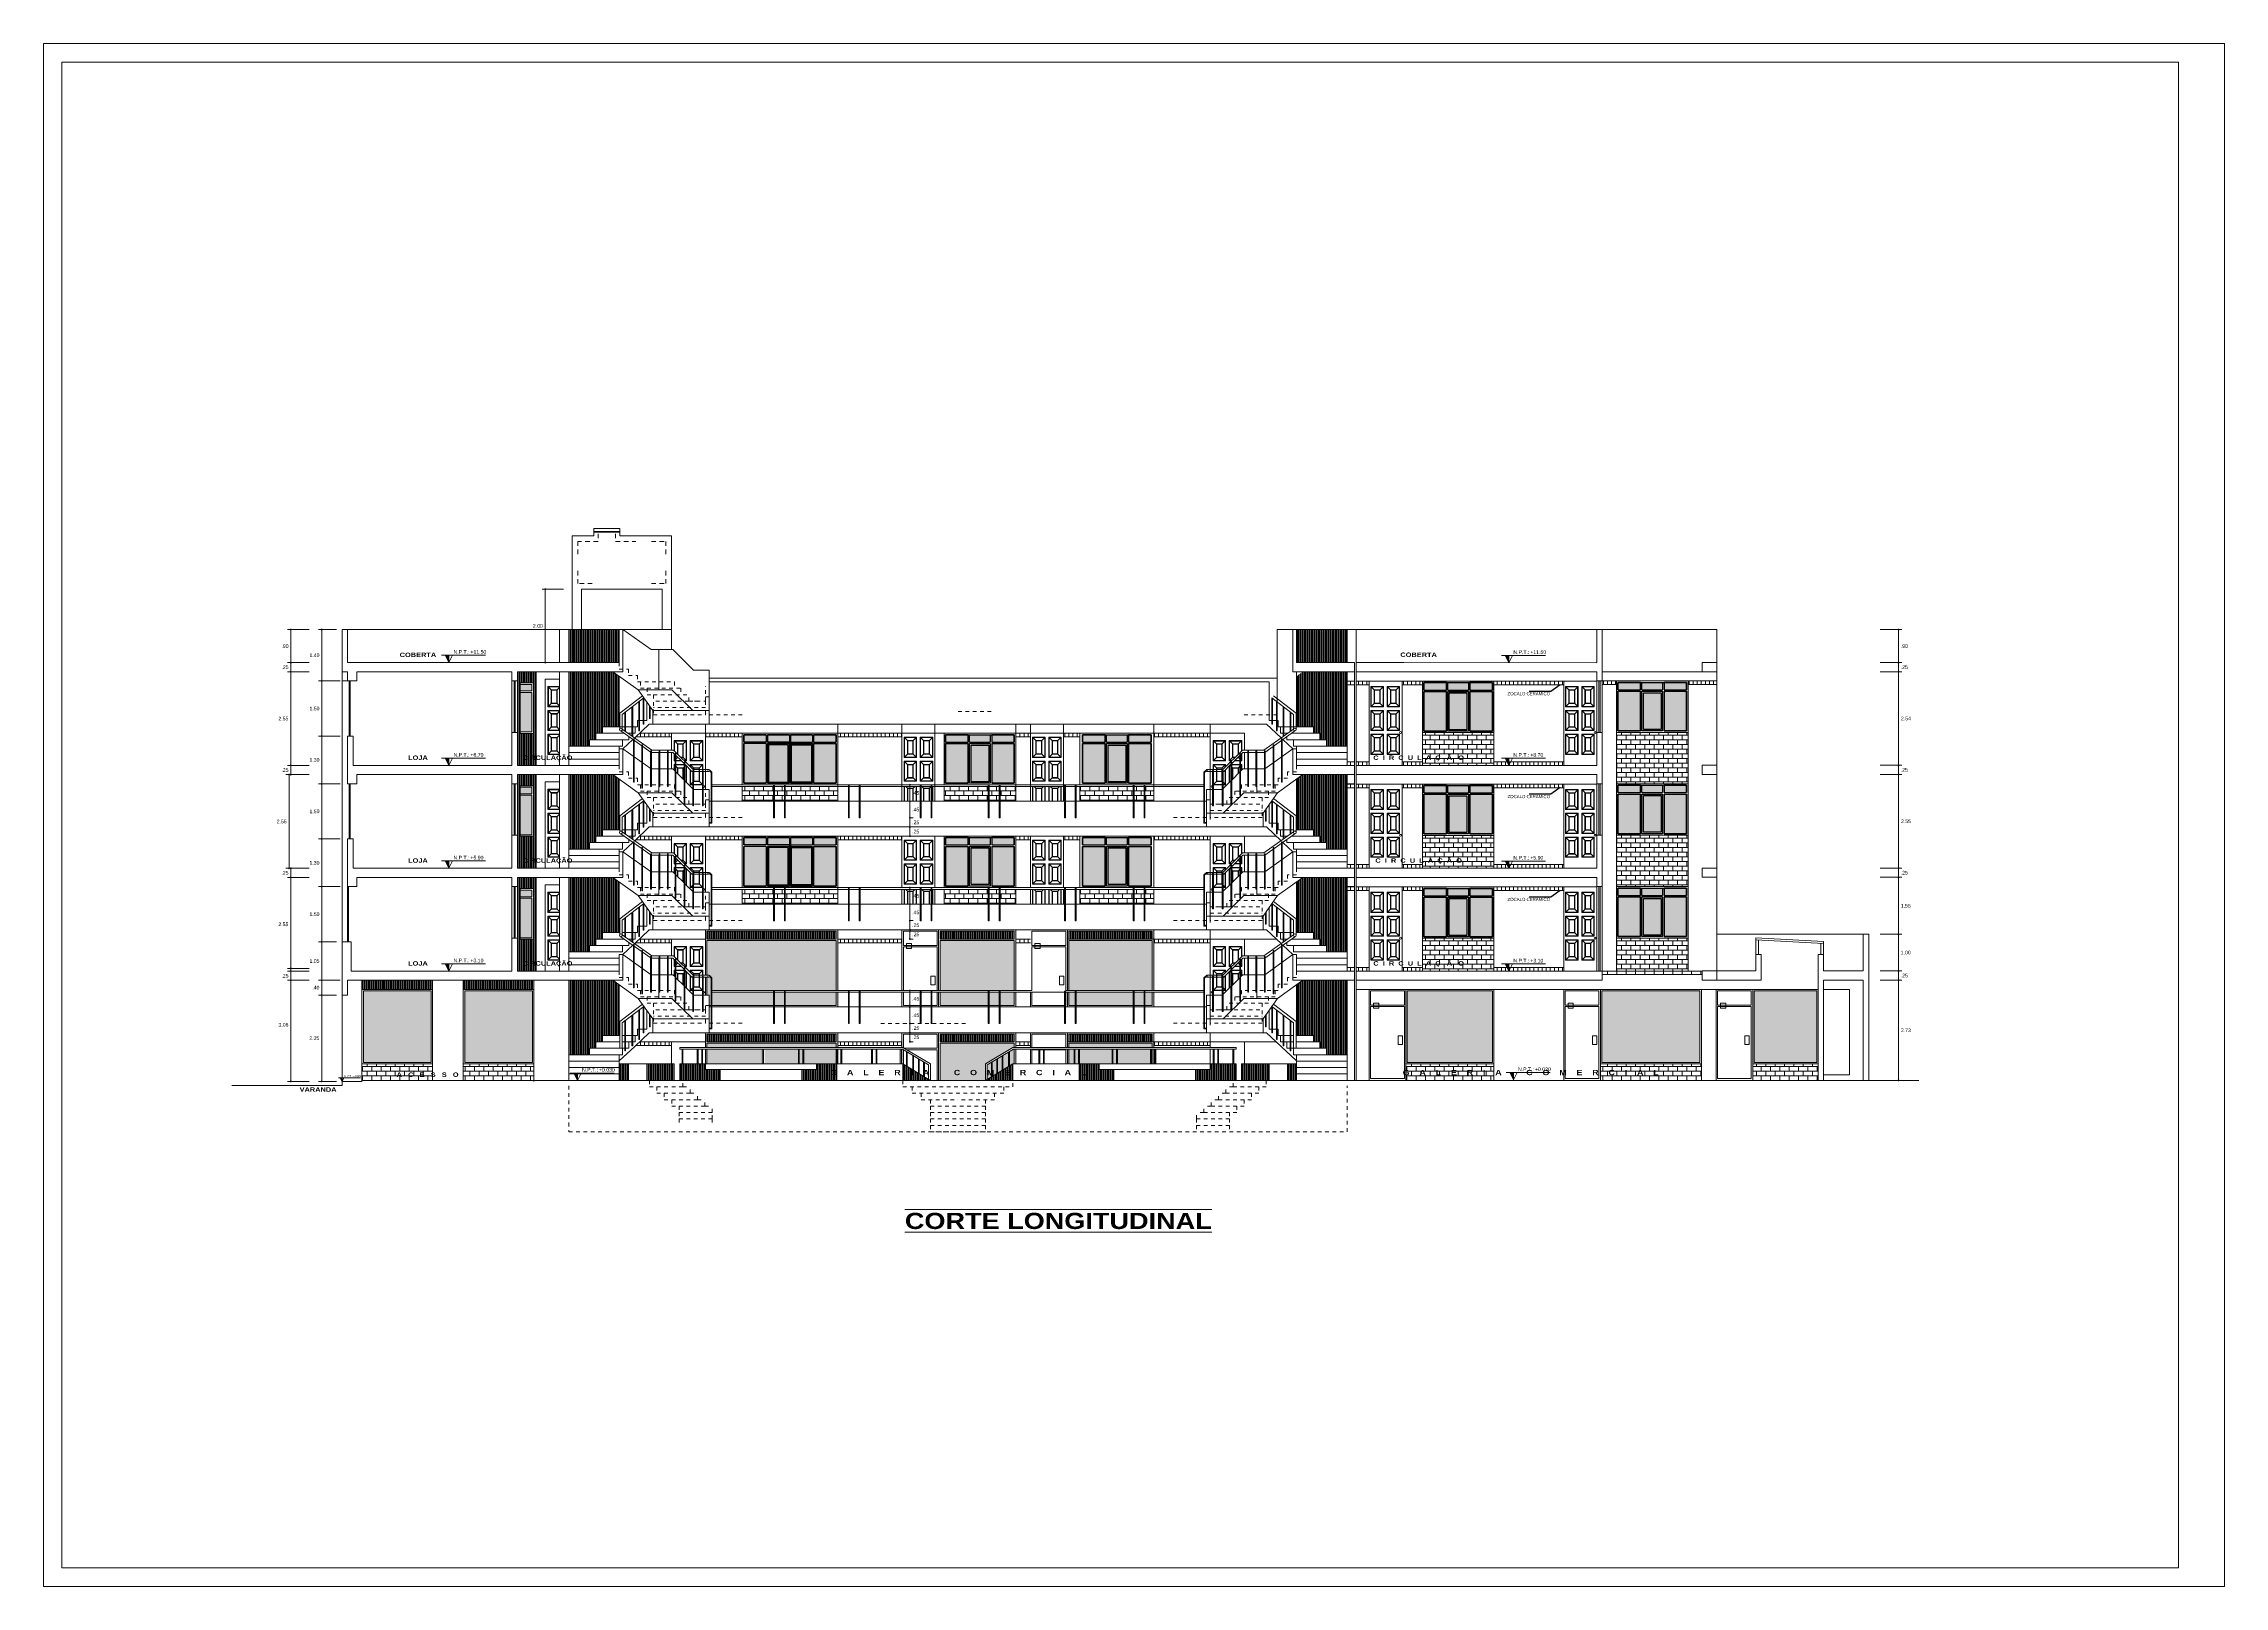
# Model space of a CAD drawing. Header units: millimetres. Extents: x 2178 to 2304, y 1220 to 1359.
# Drawn here: x 2244.6 to 2304, y 1220.1 to 1262.1 of the extents above; entities that cross this region are included whole.
import ezdxf
from ezdxf.enums import TextEntityAlignment as Align

# ---------------------------------------------------------------- set-up
doc = ezdxf.new("R2010")
doc.units = ezdxf.units.MM
doc.linetypes.add('HIDDEN2', pattern=[0.1875, 0.125, -0.0625])
doc.layers.get('0').update_dxf_attribs({"lineweight": 0})
for name, color, linetype, lineweight in [('9Cota', 2, 'Continuous', 0), ('CAPA2', 251, 'Continuous', 20), ('LETRAS', 5, 'Continuous', 20), ('Pluma 0.10', 252, 'Continuous', 0), ('Pluma 0.20', 253, 'Continuous', 20), ('PLUMA 7', 10, 'Continuous', 0), ('Proy. Volado', 150, 'HIDDEN2', 5), ('TEXTO', 5, 'Continuous', 18), ('VIDRIOS', 250, 'Continuous', 5)]:
    doc.layers.add(name, color=color, linetype=linetype, lineweight=lineweight)
doc.layers.add('Vidrio', color=150, linetype='Continuous')
doc.styles.add('ACOTACIONES', font='ARIALN.TTF', dxfattribs={"height": 0.1})
doc.styles.add('ARIAL', font='arial.ttf')
doc.styles.add('ARIAL-N', font='arialbd.ttf')
doc.styles.add('Cota', font='arial.ttf')
doc.styles.add('COTAS', font='ariali.ttf', dxfattribs={"height": 0.09})
doc.dimstyles.new('COTAS', dxfattribs={"dimtxt": 0.2, "dimasz": 0.1, "dimexe": 0.1, "dimexo": 0.5, "dimgap": 0.1, "dimtad": 0, "dimtih": 1, "dimtoh": 1, "dimzin": 4, "dimdsep": 46, "dimtxsty": 'COTAS', "dimblk1": 'DOTSMALL', "dimblk2": 'DOTSMALL', "dimsah": 1, "dimcen": -2.5, "dimdle": 0.1, "dimclrd": 251, "dimclre": 251, "dimclrt": 251, "dimadec": 0, "dimazin": 0, "dimtfac": 1, "dimtmove": 2, "dimatfit": 3, "dimfxl": 0, "dimtolj": 1, "dimtzin": 4, "dimarcsym": 0})
doc.dimstyles.new('RPM 50', dxfattribs={"dimtxt": 0.1, "dimasz": 0.05, "dimexe": 0.0885, "dimexo": 0.1535, "dimgap": 0.071, "dimtad": 2, "dimtih": 1, "dimtoh": 1, "dimzin": 4, "dimdsep": 46, "dimtxsty": 'ARIAL', "dimblk": 'DOT', "dimcen": 0.4, "dimdle": 0.25, "dimclrd": 8, "dimclre": 8, "dimclrt": 9, "dimadec": 0, "dimazin": 0, "dimtfac": 1, "dimtix": 1, "dimtmove": 0, "dimatfit": 3, "dimldrblk": 'DOT', "dimfxl": 0, "dimlwd": 0, "dimlwe": 0, "dimarcsym": 0})
pattern_1 = [(0, (1087.04629, -584.65824), (0, 0.127), []), (90, (1087.04629, -584.65824), (-0.254, 2e-17), [0.127, -0.127]), (90, (1087.17329, -584.65824), (-0.254, 2e-17), [-0.127, 0.127])]
pattern_2 = [(90, (1087.046287, -584.65824), (-0.03175, 2e-18), [])]
pattern_3 = [(90, (1087.046287, -587.45824), (-0.03175, 2e-18), [])]
pattern_4 = [(90, (1087.04629, -584.65824), (-0.111125, 7e-18), [])]
pattern_5 = [(90, (1087.046287, -590.25824), (-0.03175, 2e-18), [])]
pattern_6 = [(90, (1087.046287, -593.05824), (-0.03175, 2e-18), [])]
pattern_7 = [(90, (1087.04629, -587.45824), (-0.111125, 7e-18), [])]
pattern_8 = [(90, (1087.046287, -587.45824), (-0.03175, 2e-18), [])]
pattern_9 = [(90, (1087.04629, -581.85824), (-0.111125, 7e-18), [])]

# ---------------------------------------------------------------- blocks, each defined once
blk = doc.blocks.new('NPTcorte1')
blk.add_hatch(color=256).paths.add_polyline_path([(0, 0), (0, 0.2), (-0.1, 0.2)])
for points in [[(-0.2, 0.2), (1, 0.2)], [(0, 0.2), (0, 0)]]:
    blk.add_lwpolyline(points)
blk.add_lwpolyline([(-0.1, 0.2), (0, 0), (0.1, 0.2)], close=True)
at = {"style": 'Cota'}
blk.add_text('N.P.T.:', height=0.1, dxfattribs=at).set_placement((0.125, 0.24))
blk.add_attdef('N.P.T.corte', (0.587, 0.24), '', height=0.1, dxfattribs=at)
blk = doc.blocks.new('DSAFS')
at = {"layer": 'Pluma 0.10'}
for p, q in [((1195.277, 1833.232), (1194.937, 1833.232)), ((1194.937, 1833.232), (1194.937, 1832.682)), ((1195.037, 1833.132), (1194.937, 1833.232)), ((1195.277, 1833.232), (1194.937, 1833.232)), ((1194.937, 1833.232), (1194.937, 1832.682)), ((1195.037, 1833.132), (1194.937, 1833.232)), ((1195.267, 1833.222), (1194.947, 1833.222)), ((1194.947, 1833.222), (1194.947, 1832.692)), ((1195.267, 1833.222), (1194.947, 1833.222)), ((1194.947, 1833.222), (1194.947, 1832.692)), ((1195.187, 1833.142), (1195.027, 1833.142)), ((1195.027, 1833.142), (1195.027, 1832.772)), ((1195.187, 1833.142), (1195.027, 1833.142)), ((1195.027, 1833.142), (1195.027, 1832.772)), ((1195.177, 1833.132), (1195.037, 1833.132)), ((1195.037, 1833.132), (1195.037, 1832.782)), ((1195.177, 1833.132), (1195.037, 1833.132)), ((1195.037, 1833.132), (1195.037, 1832.782)), ((1195.177, 1833.132), (1195.277, 1833.232)), ((1195.177, 1833.132), (1195.277, 1833.232)), ((1195.177, 1832.782), (1195.177, 1833.132)), ((1195.177, 1832.782), (1195.177, 1833.132)), ((1195.187, 1832.772), (1195.187, 1833.142)), ((1195.187, 1832.772), (1195.187, 1833.142)), ((1195.267, 1832.692), (1195.267, 1833.222)), ((1195.267, 1832.692), (1195.267, 1833.222)), ((1195.277, 1832.682), (1195.277, 1833.232)), ((1195.277, 1833.232), (1195.277, 1833.232)), ((1195.277, 1832.682), (1195.277, 1833.232)), ((1195.277, 1833.232), (1195.277, 1833.232)), ((1195.717, 1833.232), (1195.377, 1833.232)), ((1195.377, 1833.232), (1195.377, 1832.682)), ((1195.477, 1833.132), (1195.377, 1833.232)), ((1195.717, 1833.232), (1195.377, 1833.232)), ((1195.377, 1833.232), (1195.377, 1832.682)), ((1195.477, 1833.132), (1195.377, 1833.232)), ((1195.707, 1833.222), (1195.387, 1833.222)), ((1195.387, 1833.222), (1195.387, 1832.692)), ((1195.707, 1833.222), (1195.387, 1833.222)), ((1195.387, 1833.222), (1195.387, 1832.692)), ((1195.627, 1833.142), (1195.467, 1833.142)), ((1195.467, 1833.142), (1195.467, 1832.772)), ((1195.627, 1833.142), (1195.467, 1833.142)), ((1195.467, 1833.142), (1195.467, 1832.772)), ((1195.617, 1833.132), (1195.477, 1833.132)), ((1195.477, 1833.132), (1195.477, 1832.782)), ((1195.617, 1833.132), (1195.477, 1833.132)), ((1195.477, 1833.132), (1195.477, 1832.782)), ((1195.617, 1833.132), (1195.717, 1833.232)), ((1195.617, 1833.132), (1195.717, 1833.232)), ((1195.617, 1832.782), (1195.617, 1833.132)), ((1195.617, 1832.782), (1195.617, 1833.132)), ((1195.627, 1832.772), (1195.627, 1833.142)), ((1195.627, 1832.772), (1195.627, 1833.142)), ((1195.707, 1832.692), (1195.707, 1833.222)), ((1195.707, 1832.692), (1195.707, 1833.222)), ((1195.717, 1832.682), (1195.717, 1833.232)), ((1195.717, 1833.232), (1195.717, 1833.232)), ((1195.717, 1832.682), (1195.717, 1833.232)), ((1195.717, 1833.232), (1195.717, 1833.232)), ((1195.037, 1832.782), (1194.937, 1832.682)), ((1195.037, 1832.782), (1194.937, 1832.682)), ((1194.937, 1832.682), (1195.277, 1832.682)), ((1194.937, 1832.682), (1195.277, 1832.682)), ((1195.277, 1832.582), (1194.937, 1832.582)), ((1194.937, 1832.582), (1194.937, 1832.032)), ((1195.037, 1832.482), (1194.937, 1832.582)), ((1195.277, 1832.582), (1194.937, 1832.582)), ((1194.937, 1832.582), (1194.937, 1832.032)), ((1195.037, 1832.482), (1194.937, 1832.582)), ((1194.947, 1832.692), (1195.267, 1832.692)), ((1194.947, 1832.692), (1195.267, 1832.692)), ((1195.267, 1832.572), (1194.947, 1832.572)), ((1194.947, 1832.572), (1194.947, 1832.042)), ((1195.267, 1832.572), (1194.947, 1832.572)), ((1194.947, 1832.572), (1194.947, 1832.042)), ((1195.027, 1832.772), (1195.187, 1832.772)), ((1195.027, 1832.772), (1195.187, 1832.772)), ((1195.187, 1832.492), (1195.027, 1832.492)), ((1195.027, 1832.492), (1195.027, 1832.122)), ((1195.187, 1832.492), (1195.027, 1832.492)), ((1195.027, 1832.492), (1195.027, 1832.122)), ((1195.037, 1832.782), (1195.177, 1832.782)), ((1195.037, 1832.782), (1195.177, 1832.782)), ((1195.277, 1832.682), (1195.177, 1832.782)), ((1195.277, 1832.682), (1195.177, 1832.782)), ((1195.177, 1832.482), (1195.277, 1832.582)), ((1195.177, 1832.482), (1195.277, 1832.582)), ((1195.187, 1832.122), (1195.187, 1832.492)), ((1195.187, 1832.122), (1195.187, 1832.492)), ((1195.267, 1832.042), (1195.267, 1832.572)), ((1195.267, 1832.042), (1195.267, 1832.572)), ((1195.277, 1832.032), (1195.277, 1832.582)), ((1195.277, 1832.582), (1195.277, 1832.582)), ((1195.277, 1832.032), (1195.277, 1832.582)), ((1195.277, 1832.582), (1195.277, 1832.582)), ((1195.477, 1832.782), (1195.377, 1832.682)), ((1195.477, 1832.782), (1195.377, 1832.682)), ((1195.377, 1832.682), (1195.717, 1832.682)), ((1195.377, 1832.682), (1195.717, 1832.682)), ((1195.717, 1832.582), (1195.377, 1832.582)), ((1195.377, 1832.582), (1195.377, 1832.032)), ((1195.477, 1832.482), (1195.377, 1832.582)), ((1195.717, 1832.582), (1195.377, 1832.582)), ((1195.377, 1832.582), (1195.377, 1832.032)), ((1195.477, 1832.482), (1195.377, 1832.582)), ((1195.387, 1832.692), (1195.707, 1832.692)), ((1195.387, 1832.692), (1195.707, 1832.692)), ((1195.707, 1832.572), (1195.387, 1832.572)), ((1195.387, 1832.572), (1195.387, 1832.042)), ((1195.707, 1832.572), (1195.387, 1832.572)), ((1195.387, 1832.572), (1195.387, 1832.042)), ((1195.467, 1832.772), (1195.627, 1832.772)), ((1195.467, 1832.772), (1195.627, 1832.772)), ((1195.627, 1832.492), (1195.467, 1832.492)), ((1195.467, 1832.492), (1195.467, 1832.122)), ((1195.627, 1832.492), (1195.467, 1832.492)), ((1195.467, 1832.492), (1195.467, 1832.122)), ((1195.477, 1832.782), (1195.617, 1832.782)), ((1195.477, 1832.782), (1195.617, 1832.782)), ((1195.717, 1832.682), (1195.617, 1832.782)), ((1195.717, 1832.682), (1195.617, 1832.782)), ((1195.617, 1832.482), (1195.717, 1832.582)), ((1195.617, 1832.482), (1195.717, 1832.582)), ((1195.627, 1832.122), (1195.627, 1832.492)), ((1195.627, 1832.122), (1195.627, 1832.492)), ((1195.707, 1832.042), (1195.707, 1832.572)), ((1195.707, 1832.042), (1195.707, 1832.572)), ((1195.717, 1832.032), (1195.717, 1832.582)), ((1195.717, 1832.582), (1195.717, 1832.582)), ((1195.717, 1832.032), (1195.717, 1832.582)), ((1195.717, 1832.582), (1195.717, 1832.582)), ((1195.037, 1832.132), (1194.937, 1832.032)), ((1195.037, 1832.132), (1194.937, 1832.032)), ((1194.937, 1832.032), (1195.277, 1832.032)), ((1194.937, 1832.032), (1195.277, 1832.032)), ((1195.277, 1831.932), (1194.937, 1831.932)), ((1194.937, 1831.932), (1194.937, 1831.382)), ((1195.037, 1831.832), (1194.937, 1831.932)), ((1195.277, 1831.932), (1194.937, 1831.932)), ((1194.937, 1831.932), (1194.937, 1831.382)), ((1195.037, 1831.832), (1194.937, 1831.932)), ((1194.947, 1832.042), (1195.267, 1832.042)), ((1194.947, 1832.042), (1195.267, 1832.042)), ((1195.267, 1831.922), (1194.947, 1831.922)), ((1194.947, 1831.922), (1194.947, 1831.392)), ((1195.267, 1831.922), (1194.947, 1831.922)), ((1194.947, 1831.922), (1194.947, 1831.392)), ((1195.027, 1832.122), (1195.187, 1832.122)), ((1195.027, 1832.122), (1195.187, 1832.122)), ((1195.177, 1832.482), (1195.037, 1832.482)), ((1195.037, 1832.482), (1195.037, 1832.132)), ((1195.177, 1832.482), (1195.037, 1832.482)), ((1195.037, 1832.482), (1195.037, 1832.132)), ((1195.037, 1832.132), (1195.177, 1832.132)), ((1195.037, 1832.132), (1195.177, 1832.132)), ((1195.177, 1832.132), (1195.177, 1832.482)), ((1195.177, 1832.132), (1195.177, 1832.482)), ((1195.277, 1832.032), (1195.177, 1832.132)), ((1195.277, 1832.032), (1195.177, 1832.132)), ((1195.177, 1831.832), (1195.277, 1831.932)), ((1195.177, 1831.832), (1195.277, 1831.932)), ((1195.267, 1831.392), (1195.267, 1831.922)), ((1195.267, 1831.392), (1195.267, 1831.922)), ((1195.277, 1831.382), (1195.277, 1831.932)), ((1195.277, 1831.932), (1195.277, 1831.932)), ((1195.277, 1831.382), (1195.277, 1831.932)), ((1195.277, 1831.932), (1195.277, 1831.932)), ((1195.477, 1832.132), (1195.377, 1832.032)), ((1195.477, 1832.132), (1195.377, 1832.032)), ((1195.377, 1832.032), (1195.717, 1832.032)), ((1195.377, 1832.032), (1195.717, 1832.032)), ((1195.717, 1831.932), (1195.377, 1831.932)), ((1195.377, 1831.932), (1195.377, 1831.382)), ((1195.477, 1831.832), (1195.377, 1831.932)), ((1195.717, 1831.932), (1195.377, 1831.932)), ((1195.377, 1831.932), (1195.377, 1831.382)), ((1195.477, 1831.832), (1195.377, 1831.932)), ((1195.387, 1832.042), (1195.707, 1832.042)), ((1195.387, 1832.042), (1195.707, 1832.042)), ((1195.707, 1831.922), (1195.387, 1831.922)), ((1195.387, 1831.922), (1195.387, 1831.392)), ((1195.707, 1831.922), (1195.387, 1831.922)), ((1195.387, 1831.922), (1195.387, 1831.392)), ((1195.467, 1832.122), (1195.627, 1832.122)), ((1195.467, 1832.122), (1195.627, 1832.122)), ((1195.617, 1832.482), (1195.477, 1832.482)), ((1195.477, 1832.482), (1195.477, 1832.132)), ((1195.617, 1832.482), (1195.477, 1832.482)), ((1195.477, 1832.482), (1195.477, 1832.132)), ((1195.477, 1832.132), (1195.617, 1832.132)), ((1195.477, 1832.132), (1195.617, 1832.132)), ((1195.617, 1832.132), (1195.617, 1832.482)), ((1195.617, 1832.132), (1195.617, 1832.482)), ((1195.717, 1832.032), (1195.617, 1832.132)), ((1195.717, 1832.032), (1195.617, 1832.132)), ((1195.617, 1831.832), (1195.717, 1831.932)), ((1195.617, 1831.832), (1195.717, 1831.932)), ((1195.707, 1831.392), (1195.707, 1831.922)), ((1195.707, 1831.392), (1195.707, 1831.922)), ((1195.717, 1831.382), (1195.717, 1831.932)), ((1195.717, 1831.932), (1195.717, 1831.932)), ((1195.717, 1831.382), (1195.717, 1831.932)), ((1195.717, 1831.932), (1195.717, 1831.932)), ((1195.037, 1831.482), (1194.937, 1831.382)), ((1195.037, 1831.482), (1194.937, 1831.382)), ((1194.937, 1831.382), (1195.277, 1831.382)), ((1194.937, 1831.382), (1195.277, 1831.382)), ((1194.947, 1831.392), (1195.267, 1831.392)), ((1194.947, 1831.392), (1195.267, 1831.392)), ((1195.187, 1831.842), (1195.027, 1831.842)), ((1195.027, 1831.842), (1195.027, 1831.472)), ((1195.187, 1831.842), (1195.027, 1831.842)), ((1195.027, 1831.842), (1195.027, 1831.472)), ((1195.027, 1831.472), (1195.187, 1831.472)), ((1195.027, 1831.472), (1195.187, 1831.472)), ((1195.177, 1831.832), (1195.037, 1831.832)), ((1195.037, 1831.832), (1195.037, 1831.482)), ((1195.177, 1831.832), (1195.037, 1831.832)), ((1195.037, 1831.832), (1195.037, 1831.482)), ((1195.037, 1831.482), (1195.177, 1831.482)), ((1195.037, 1831.482), (1195.177, 1831.482)), ((1195.177, 1831.482), (1195.177, 1831.832)), ((1195.177, 1831.482), (1195.177, 1831.832)), ((1195.277, 1831.382), (1195.177, 1831.482)), ((1195.277, 1831.382), (1195.177, 1831.482)), ((1195.187, 1831.472), (1195.187, 1831.842)), ((1195.187, 1831.472), (1195.187, 1831.842)), ((1195.477, 1831.482), (1195.377, 1831.382)), ((1195.477, 1831.482), (1195.377, 1831.382)), ((1195.377, 1831.382), (1195.717, 1831.382)), ((1195.377, 1831.382), (1195.717, 1831.382)), ((1195.387, 1831.392), (1195.707, 1831.392)), ((1195.387, 1831.392), (1195.707, 1831.392)), ((1195.627, 1831.842), (1195.467, 1831.842)), ((1195.467, 1831.842), (1195.467, 1831.472)), ((1195.627, 1831.842), (1195.467, 1831.842)), ((1195.467, 1831.842), (1195.467, 1831.472)), ((1195.467, 1831.472), (1195.627, 1831.472)), ((1195.467, 1831.472), (1195.627, 1831.472)), ((1195.617, 1831.832), (1195.477, 1831.832)), ((1195.477, 1831.832), (1195.477, 1831.482)), ((1195.617, 1831.832), (1195.477, 1831.832)), ((1195.477, 1831.832), (1195.477, 1831.482)), ((1195.477, 1831.482), (1195.617, 1831.482)), ((1195.477, 1831.482), (1195.617, 1831.482)), ((1195.617, 1831.482), (1195.617, 1831.832)), ((1195.617, 1831.482), (1195.617, 1831.832)), ((1195.717, 1831.382), (1195.617, 1831.482)), ((1195.717, 1831.382), (1195.617, 1831.482)), ((1195.627, 1831.472), (1195.627, 1831.842)), ((1195.627, 1831.472), (1195.627, 1831.842))]:
    blk.add_line(p, q, dxfattribs=at)
blk.add_circle((1195.742, 1831.982), 0.025, dxfattribs=at)
blk.add_circle((1195.742, 1831.982), 0.025, dxfattribs=at)
blk = doc.blocks.new('_DOTSMALL')
at = {"color": 0, "linetype": 'ByBlock', "const_width": 0.5}
blk.add_lwpolyline([(-0.0625, 0, 1), (0.0625, 0, 1)], format="xyb", close=True, dxfattribs=at)
blk = doc.blocks.new('_DOT')
at = {"color": 0, "linetype": 'ByBlock'}
blk.add_line((-0.5, 0), (-1, 0), dxfattribs=at)
at = {"color": 0, "linetype": 'ByBlock', "const_width": 0.5}
blk.add_lwpolyline([(-0.25, 0, 1), (0.25, 0, 1)], format="xyb", close=True, dxfattribs=at)
blk = doc.blocks.new('*D691')
at = {"color": 8, "lineweight": 0}
for p, q in [((2294.625, 1236.585), (2295.214, 1236.585)), ((2295.125, 1233.905), (2295.125, 1236.535)), ((2295.125, 1233.855), (2295.214, 1233.855))]:
    blk.add_line(p, q, dxfattribs=at)
at = {"layer": 'Defpoints', "color": 0}
for p in [(2294.166, 1236.585), (2295.125, 1236.585), (2295.01, 1233.855)]:
    blk.add_point(p, dxfattribs=at)
at = {"color": 8, "lineweight": 0, "xscale": 0.05, "yscale": 0.05, "zscale": 0.05}
for p, rotation in [((2295.125, 1236.585), 90), ((2295.125, 1233.855), 270)]:
    blk.add_blockref('_DOT', p, dxfattribs=dict(at, rotation=rotation))
at = {"color": 9, "insert": (2295.327, 1235.22), "char_height": 0.1, "attachment_point": 5, "style": 'ARIAL'}
blk.add_mtext('2.73', dxfattribs=at)
blk = doc.blocks.new('*D692')
at = {"color": 8, "lineweight": 0}
for p, q in [((2294.625, 1236.835), (2295.214, 1236.835)), ((2295.125, 1236.635), (2295.125, 1236.785)), ((2294.625, 1236.585), (2295.214, 1236.585))]:
    blk.add_line(p, q, dxfattribs=at)
at = {"layer": 'Defpoints', "color": 0}
for p in [(2294.166, 1236.835), (2295.125, 1236.835), (2294.166, 1236.585)]:
    blk.add_point(p, dxfattribs=at)
at = {"color": 8, "lineweight": 0, "xscale": 0.05, "yscale": 0.05, "zscale": 0.05}
for p, rotation in [((2295.125, 1236.835), 90), ((2295.125, 1236.585), 270)]:
    blk.add_blockref('_DOT', p, dxfattribs=dict(at, rotation=rotation))
at = {"color": 9, "insert": (2295.284, 1236.71), "char_height": 0.1, "attachment_point": 5, "style": 'ARIAL'}
blk.add_mtext('.25', dxfattribs=at)
blk = doc.blocks.new('*D693')
at = {"color": 8, "lineweight": 0}
for p, q in [((2294.625, 1237.835), (2295.214, 1237.835)), ((2295.125, 1236.885), (2295.125, 1237.785)), ((2294.625, 1236.835), (2295.214, 1236.835))]:
    blk.add_line(p, q, dxfattribs=at)
at = {"layer": 'Defpoints', "color": 0}
for p in [(2294.316, 1237.835), (2295.125, 1237.835), (2294.166, 1236.835)]:
    blk.add_point(p, dxfattribs=at)
at = {"color": 8, "lineweight": 0, "xscale": 0.05, "yscale": 0.05, "zscale": 0.05}
for p, rotation in [((2295.125, 1237.835), 90), ((2295.125, 1236.835), 270)]:
    blk.add_blockref('_DOT', p, dxfattribs=dict(at, rotation=rotation))
at = {"color": 9, "insert": (2295.321, 1237.335), "char_height": 0.1, "attachment_point": 5, "style": 'ARIAL'}
blk.add_mtext('1.00', dxfattribs=at)
blk = doc.blocks.new('*D694')
at = {"color": 8, "lineweight": 0}
for p, q in [((2294.625, 1239.385), (2295.214, 1239.385)), ((2295.125, 1237.885), (2295.125, 1239.335)), ((2294.625, 1237.835), (2295.214, 1237.835))]:
    blk.add_line(p, q, dxfattribs=at)
at = {"layer": 'Defpoints', "color": 0}
for p in [(2290.18, 1239.385), (2295.125, 1239.385), (2294.316, 1237.835)]:
    blk.add_point(p, dxfattribs=at)
at = {"color": 8, "lineweight": 0, "xscale": 0.05, "yscale": 0.05, "zscale": 0.05}
for p, rotation in [((2295.125, 1239.385), 90), ((2295.125, 1237.835), 270)]:
    blk.add_blockref('_DOT', p, dxfattribs=dict(at, rotation=rotation))
at = {"color": 9, "insert": (2295.322, 1238.61), "char_height": 0.1, "attachment_point": 5, "style": 'ARIAL'}
blk.add_mtext('1.55', dxfattribs=at)
blk = doc.blocks.new('*D695')
at = {"color": 8, "lineweight": 0}
for p, q in [((2294.625, 1239.635), (2295.214, 1239.635)), ((2294.625, 1239.385), (2295.214, 1239.385)), ((2295.125, 1239.435), (2295.125, 1239.585))]:
    blk.add_line(p, q, dxfattribs=at)
at = {"layer": 'Defpoints', "color": 0}
for p in [(2290.18, 1239.635), (2290.18, 1239.385), (2295.125, 1239.635)]:
    blk.add_point(p, dxfattribs=at)
at = {"color": 8, "lineweight": 0, "xscale": 0.05, "yscale": 0.05, "zscale": 0.05}
for p, rotation in [((2295.125, 1239.635), 90), ((2295.125, 1239.385), 270)]:
    blk.add_blockref('_DOT', p, dxfattribs=dict(at, rotation=rotation))
at = {"color": 9, "insert": (2295.284, 1239.51), "char_height": 0.1, "attachment_point": 5, "style": 'ARIAL'}
blk.add_mtext('.25', dxfattribs=at)
blk = doc.blocks.new('*D696')
at = {"color": 8, "lineweight": 0}
for p, q in [((2294.625, 1242.185), (2295.214, 1242.185)), ((2295.125, 1239.685), (2295.125, 1242.135)), ((2294.625, 1239.635), (2295.214, 1239.635))]:
    blk.add_line(p, q, dxfattribs=at)
at = {"layer": 'Defpoints', "color": 0}
for p in [(2290.18, 1242.185), (2295.125, 1242.185), (2290.18, 1239.635)]:
    blk.add_point(p, dxfattribs=at)
at = {"color": 8, "lineweight": 0, "xscale": 0.05, "yscale": 0.05, "zscale": 0.05}
for p, rotation in [((2295.125, 1242.185), 90), ((2295.125, 1239.635), 270)]:
    blk.add_blockref('_DOT', p, dxfattribs=dict(at, rotation=rotation))
at = {"color": 9, "insert": (2295.328, 1240.91), "char_height": 0.1, "attachment_point": 5, "style": 'ARIAL'}
blk.add_mtext('2.55', dxfattribs=at)
blk = doc.blocks.new('*D697')
at = {"color": 8, "lineweight": 0}
for p, q in [((2294.625, 1242.435), (2295.214, 1242.435)), ((2294.625, 1242.185), (2295.214, 1242.185)), ((2295.125, 1242.235), (2295.125, 1242.385))]:
    blk.add_line(p, q, dxfattribs=at)
at = {"layer": 'Defpoints', "color": 0}
for p in [(2290.18, 1242.435), (2290.18, 1242.185), (2295.125, 1242.435)]:
    blk.add_point(p, dxfattribs=at)
at = {"color": 8, "lineweight": 0, "xscale": 0.05, "yscale": 0.05, "zscale": 0.05}
for p, rotation in [((2295.125, 1242.435), 90), ((2295.125, 1242.185), 270)]:
    blk.add_blockref('_DOT', p, dxfattribs=dict(at, rotation=rotation))
at = {"color": 9, "insert": (2295.284, 1242.31), "char_height": 0.1, "attachment_point": 5, "style": 'ARIAL'}
blk.add_mtext('.25', dxfattribs=at)
blk = doc.blocks.new('*D698')
at = {"color": 8, "lineweight": 0}
for p, q in [((2294.625, 1244.98), (2295.214, 1244.98)), ((2295.125, 1242.485), (2295.125, 1244.93)), ((2294.625, 1242.435), (2295.214, 1242.435))]:
    blk.add_line(p, q, dxfattribs=at)
at = {"layer": 'Defpoints', "color": 0}
for p in [(2290.18, 1244.98), (2295.125, 1244.98), (2290.18, 1242.435)]:
    blk.add_point(p, dxfattribs=at)
at = {"color": 8, "lineweight": 0, "xscale": 0.05, "yscale": 0.05, "zscale": 0.05}
for p, rotation in [((2295.125, 1244.98), 90), ((2295.125, 1242.435), 270)]:
    blk.add_blockref('_DOT', p, dxfattribs=dict(at, rotation=rotation))
at = {"color": 9, "insert": (2295.327, 1243.708), "char_height": 0.1, "attachment_point": 5, "style": 'ARIAL'}
blk.add_mtext('2.54', dxfattribs=at)
blk = doc.blocks.new('*D699')
at = {"color": 8, "lineweight": 0}
for p, q in [((2294.625, 1245.23), (2295.214, 1245.23)), ((2295.125, 1245.03), (2295.125, 1245.18)), ((2294.625, 1244.98), (2295.214, 1244.98))]:
    blk.add_line(p, q, dxfattribs=at)
at = {"layer": 'Defpoints', "color": 0}
for p in [(2290.18, 1245.23), (2295.125, 1245.23), (2290.18, 1244.98)]:
    blk.add_point(p, dxfattribs=at)
at = {"color": 8, "lineweight": 0, "xscale": 0.05, "yscale": 0.05, "zscale": 0.05}
for p, rotation in [((2295.125, 1245.23), 90), ((2295.125, 1244.98), 270)]:
    blk.add_blockref('_DOT', p, dxfattribs=dict(at, rotation=rotation))
at = {"color": 9, "insert": (2295.284, 1245.105), "char_height": 0.1, "attachment_point": 5, "style": 'ARIAL'}
blk.add_mtext('.25', dxfattribs=at)
blk = doc.blocks.new('*D700')
at = {"color": 8, "lineweight": 0}
for p, q in [((2294.625, 1246.13), (2295.214, 1246.13)), ((2295.125, 1245.28), (2295.125, 1246.08)), ((2294.625, 1245.23), (2295.214, 1245.23))]:
    blk.add_line(p, q, dxfattribs=at)
at = {"layer": 'Defpoints', "color": 0}
for p in [(2290.18, 1246.13), (2295.125, 1246.13), (2290.18, 1245.23)]:
    blk.add_point(p, dxfattribs=at)
at = {"color": 8, "lineweight": 0, "xscale": 0.05, "yscale": 0.05, "zscale": 0.05}
for p, rotation in [((2295.125, 1246.13), 90), ((2295.125, 1245.23), 270)]:
    blk.add_blockref('_DOT', p, dxfattribs=dict(at, rotation=rotation))
at = {"color": 9, "insert": (2295.284, 1245.68), "char_height": 0.1, "attachment_point": 5, "style": 'ARIAL'}
blk.add_mtext('.90', dxfattribs=at)
blk = doc.blocks.new('*D701')
at = {"color": 8, "lineweight": 0}
for p, q in [((2268.197, 1235.855), (2268.286, 1235.855)), ((2268.197, 1235.455), (2268.197, 1235.805)), ((2268.197, 1235.405), (2268.286, 1235.405))]:
    blk.add_line(p, q, dxfattribs=at)
at = {"layer": 'Defpoints', "color": 0}
for p in [(2268.172, 1235.855), (2268.197, 1235.855), (2268.197, 1235.405)]:
    blk.add_point(p, dxfattribs=at)
at = {"color": 8, "lineweight": 0, "xscale": 0.05, "yscale": 0.05, "zscale": 0.05}
for p, rotation in [((2268.197, 1235.855), 90), ((2268.197, 1235.405), 270)]:
    blk.add_blockref('_DOT', p, dxfattribs=dict(at, rotation=rotation))
at = {"color": 9, "insert": (2268.356, 1235.63), "char_height": 0.1, "attachment_point": 5, "style": 'ARIAL'}
blk.add_mtext('.45', dxfattribs=at)
blk = doc.blocks.new('*D702')
at = {"color": 8, "lineweight": 0}
for p, q in [((2268.197, 1236.305), (2268.286, 1236.305)), ((2268.197, 1235.905), (2268.197, 1236.255)), ((2268.197, 1235.855), (2268.286, 1235.855))]:
    blk.add_line(p, q, dxfattribs=at)
at = {"layer": 'Defpoints', "color": 0}
for p in [(2268.197, 1236.305), (2268.197, 1236.305), (2268.172, 1235.855)]:
    blk.add_point(p, dxfattribs=at)
at = {"color": 8, "lineweight": 0, "xscale": 0.05, "yscale": 0.05, "zscale": 0.05}
for p, rotation in [((2268.197, 1236.305), 90), ((2268.197, 1235.855), 270)]:
    blk.add_blockref('_DOT', p, dxfattribs=dict(at, rotation=rotation))
at = {"color": 9, "insert": (2268.356, 1236.08), "char_height": 0.1, "attachment_point": 5, "style": 'ARIAL'}
blk.add_mtext('.45', dxfattribs=at)
blk = doc.blocks.new('*D703')
at = {"color": 8, "lineweight": 0}
for p, q in [((2268.197, 1235.405), (2268.286, 1235.405)), ((2268.197, 1235.355), (2268.197, 1235.205)), ((2268.197, 1235.155), (2268.286, 1235.155))]:
    blk.add_line(p, q, dxfattribs=at)
at = {"layer": 'Defpoints', "color": 0}
for p in [(2268.197, 1235.405), (2268.197, 1235.155), (2268.197, 1235.155)]:
    blk.add_point(p, dxfattribs=at)
at = {"color": 8, "lineweight": 0, "xscale": 0.05, "yscale": 0.05, "zscale": 0.05}
for p, rotation in [((2268.197, 1235.405), 90), ((2268.197, 1235.155), 270)]:
    blk.add_blockref('_DOT', p, dxfattribs=dict(at, rotation=rotation))
at = {"color": 9, "insert": (2268.356, 1235.28), "char_height": 0.1, "attachment_point": 5, "style": 'ARIAL'}
blk.add_mtext('.25', dxfattribs=at)
blk = doc.blocks.new('*D704')
at = {"color": 8, "lineweight": 0}
for p, q in [((2268.197, 1235.155), (2268.286, 1235.155)), ((2268.197, 1235.105), (2268.197, 1234.955)), ((2268.197, 1234.905), (2268.286, 1234.905))]:
    blk.add_line(p, q, dxfattribs=at)
at = {"layer": 'Defpoints', "color": 0}
for p in [(2268.197, 1235.155), (2268.119, 1234.905), (2268.197, 1234.905)]:
    blk.add_point(p, dxfattribs=at)
at = {"color": 8, "lineweight": 0, "xscale": 0.05, "yscale": 0.05, "zscale": 0.05}
for p, rotation in [((2268.197, 1235.155), 90), ((2268.197, 1234.905), 270)]:
    blk.add_blockref('_DOT', p, dxfattribs=dict(at, rotation=rotation))
at = {"color": 9, "insert": (2268.356, 1235.03), "char_height": 0.1, "attachment_point": 5, "style": 'ARIAL'}
blk.add_mtext('.25', dxfattribs=at)
blk = doc.blocks.new('*D682')
at = {"color": 8, "lineweight": 0}
for p, q in [((2268.197, 1238.655), (2268.286, 1238.655)), ((2268.197, 1238.255), (2268.197, 1238.605)), ((2268.197, 1238.205), (2268.286, 1238.205))]:
    blk.add_line(p, q, dxfattribs=at)
at = {"layer": 'Defpoints', "color": 0}
for p in [(2268.172, 1238.655), (2268.197, 1238.655), (2268.197, 1238.205)]:
    blk.add_point(p, dxfattribs=at)
at = {"color": 8, "lineweight": 0, "xscale": 0.05, "yscale": 0.05, "zscale": 0.05}
for p, rotation in [((2268.197, 1238.655), 90), ((2268.197, 1238.205), 270)]:
    blk.add_blockref('_DOT', p, dxfattribs=dict(at, rotation=rotation))
at = {"color": 9, "insert": (2268.356, 1238.43), "char_height": 0.1, "attachment_point": 5, "style": 'ARIAL'}
blk.add_mtext('.45', dxfattribs=at)
blk = doc.blocks.new('*D683')
at = {"color": 8, "lineweight": 0}
for p, q in [((2268.197, 1239.105), (2268.286, 1239.105)), ((2268.197, 1238.705), (2268.197, 1239.055)), ((2268.197, 1238.655), (2268.286, 1238.655))]:
    blk.add_line(p, q, dxfattribs=at)
at = {"layer": 'Defpoints', "color": 0}
for p in [(2268.197, 1239.105), (2268.197, 1239.105), (2268.172, 1238.655)]:
    blk.add_point(p, dxfattribs=at)
at = {"color": 8, "lineweight": 0, "xscale": 0.05, "yscale": 0.05, "zscale": 0.05}
for p, rotation in [((2268.197, 1239.105), 90), ((2268.197, 1238.655), 270)]:
    blk.add_blockref('_DOT', p, dxfattribs=dict(at, rotation=rotation))
at = {"color": 9, "insert": (2268.356, 1238.88), "char_height": 0.1, "attachment_point": 5, "style": 'ARIAL'}
blk.add_mtext('.45', dxfattribs=at)
blk = doc.blocks.new('*D684')
at = {"color": 8, "lineweight": 0}
for p, q in [((2268.197, 1238.205), (2268.286, 1238.205)), ((2268.197, 1238.155), (2268.197, 1238.005)), ((2268.197, 1237.955), (2268.286, 1237.955))]:
    blk.add_line(p, q, dxfattribs=at)
at = {"layer": 'Defpoints', "color": 0}
for p in [(2268.197, 1238.205), (2268.197, 1237.955), (2268.197, 1237.955)]:
    blk.add_point(p, dxfattribs=at)
at = {"color": 8, "lineweight": 0, "xscale": 0.05, "yscale": 0.05, "zscale": 0.05}
for p, rotation in [((2268.197, 1238.205), 90), ((2268.197, 1237.955), 270)]:
    blk.add_blockref('_DOT', p, dxfattribs=dict(at, rotation=rotation))
at = {"color": 9, "insert": (2268.356, 1238.08), "char_height": 0.1, "attachment_point": 5, "style": 'ARIAL'}
blk.add_mtext('.25', dxfattribs=at)
blk = doc.blocks.new('*D685')
at = {"color": 8, "lineweight": 0}
for p, q in [((2268.197, 1237.955), (2268.286, 1237.955)), ((2268.197, 1237.905), (2268.197, 1237.755)), ((2268.197, 1237.705), (2268.286, 1237.705))]:
    blk.add_line(p, q, dxfattribs=at)
at = {"layer": 'Defpoints', "color": 0}
for p in [(2268.197, 1237.955), (2268.119, 1237.705), (2268.197, 1237.705)]:
    blk.add_point(p, dxfattribs=at)
at = {"color": 8, "lineweight": 0, "xscale": 0.05, "yscale": 0.05, "zscale": 0.05}
for p, rotation in [((2268.197, 1237.955), 90), ((2268.197, 1237.705), 270)]:
    blk.add_blockref('_DOT', p, dxfattribs=dict(at, rotation=rotation))
at = {"color": 9, "insert": (2268.356, 1237.83), "char_height": 0.1, "attachment_point": 5, "style": 'ARIAL'}
blk.add_mtext('.25', dxfattribs=at)
blk = doc.blocks.new('*D686')
at = {"color": 8, "lineweight": 0}
for p, q in [((2268.197, 1241.455), (2268.286, 1241.455)), ((2268.197, 1241.055), (2268.197, 1241.405)), ((2268.197, 1241.005), (2268.286, 1241.005))]:
    blk.add_line(p, q, dxfattribs=at)
at = {"layer": 'Defpoints', "color": 0}
for p in [(2268.172, 1241.455), (2268.197, 1241.455), (2268.197, 1241.005)]:
    blk.add_point(p, dxfattribs=at)
at = {"color": 8, "lineweight": 0, "xscale": 0.05, "yscale": 0.05, "zscale": 0.05}
for p, rotation in [((2268.197, 1241.455), 90), ((2268.197, 1241.005), 270)]:
    blk.add_blockref('_DOT', p, dxfattribs=dict(at, rotation=rotation))
at = {"color": 9, "insert": (2268.356, 1241.23), "char_height": 0.1, "attachment_point": 5, "style": 'ARIAL'}
blk.add_mtext('.45', dxfattribs=at)
blk = doc.blocks.new('*D687')
at = {"color": 8, "lineweight": 0}
for p, q in [((2268.197, 1241.905), (2268.286, 1241.905)), ((2268.197, 1241.505), (2268.197, 1241.855)), ((2268.197, 1241.455), (2268.286, 1241.455))]:
    blk.add_line(p, q, dxfattribs=at)
at = {"layer": 'Defpoints', "color": 0}
for p in [(2268.197, 1241.905), (2268.197, 1241.905), (2268.172, 1241.455)]:
    blk.add_point(p, dxfattribs=at)
at = {"color": 8, "lineweight": 0, "xscale": 0.05, "yscale": 0.05, "zscale": 0.05}
for p, rotation in [((2268.197, 1241.905), 90), ((2268.197, 1241.455), 270)]:
    blk.add_blockref('_DOT', p, dxfattribs=dict(at, rotation=rotation))
at = {"color": 9, "insert": (2268.356, 1241.68), "char_height": 0.1, "attachment_point": 5, "style": 'ARIAL'}
blk.add_mtext('.45', dxfattribs=at)
blk = doc.blocks.new('*D688')
at = {"color": 8, "lineweight": 0}
for p, q in [((2268.197, 1241.005), (2268.286, 1241.005)), ((2268.197, 1240.955), (2268.197, 1240.805)), ((2268.197, 1240.755), (2268.286, 1240.755))]:
    blk.add_line(p, q, dxfattribs=at)
at = {"layer": 'Defpoints', "color": 0}
for p in [(2268.197, 1241.005), (2268.197, 1240.755), (2268.197, 1240.755)]:
    blk.add_point(p, dxfattribs=at)
at = {"color": 8, "lineweight": 0, "xscale": 0.05, "yscale": 0.05, "zscale": 0.05}
for p, rotation in [((2268.197, 1241.005), 90), ((2268.197, 1240.755), 270)]:
    blk.add_blockref('_DOT', p, dxfattribs=dict(at, rotation=rotation))
at = {"color": 9, "insert": (2268.356, 1240.88), "char_height": 0.1, "attachment_point": 5, "style": 'ARIAL'}
blk.add_mtext('.25', dxfattribs=at)
blk = doc.blocks.new('*D689')
at = {"color": 8, "lineweight": 0}
for p, q in [((2268.197, 1240.755), (2268.286, 1240.755)), ((2268.197, 1240.705), (2268.197, 1240.555)), ((2268.197, 1240.505), (2268.286, 1240.505))]:
    blk.add_line(p, q, dxfattribs=at)
at = {"layer": 'Defpoints', "color": 0}
for p in [(2268.119, 1240.505), (2268.197, 1240.755), (2268.197, 1240.505)]:
    blk.add_point(p, dxfattribs=at)
at = {"color": 8, "lineweight": 0, "xscale": 0.05, "yscale": 0.05, "zscale": 0.05}
for p, rotation in [((2268.197, 1240.755), 90), ((2268.197, 1240.505), 270)]:
    blk.add_blockref('_DOT', p, dxfattribs=dict(at, rotation=rotation))
at = {"color": 9, "insert": (2268.356, 1240.63), "char_height": 0.1, "attachment_point": 5, "style": 'ARIAL'}
blk.add_mtext('.25', dxfattribs=at)
blk = doc.blocks.new('*D705')
at = {"color": 8, "lineweight": 0}
for p, q in [((2252.576, 1236.18), (2252.086, 1236.18)), ((2252.175, 1233.879), (2252.175, 1236.13)), ((2252.578, 1233.829), (2252.086, 1233.829))]:
    blk.add_line(p, q, dxfattribs=at)
at = {"layer": 'Defpoints', "color": 0}
for p in [(2252.175, 1236.18), (2252.73, 1236.18), (2252.732, 1233.829)]:
    blk.add_point(p, dxfattribs=at)
at = {"color": 8, "lineweight": 0, "xscale": 0.05, "yscale": 0.05, "zscale": 0.05}
for p, rotation in [((2252.175, 1236.18), 90), ((2252.175, 1233.829), 270)]:
    blk.add_blockref('_DOT', p, dxfattribs=dict(at, rotation=rotation))
at = {"color": 9, "insert": (2251.973, 1235.004), "char_height": 0.1, "attachment_point": 5, "style": 'ARIAL'}
blk.add_mtext('2.35', dxfattribs=at)
blk = doc.blocks.new('*D706')
at = {"color": 8, "lineweight": 0}
for p, q in [((2252.675, 1236.58), (2252.086, 1236.58)), ((2252.576, 1236.18), (2252.086, 1236.18)), ((2252.175, 1236.23), (2252.175, 1236.53))]:
    blk.add_line(p, q, dxfattribs=at)
at = {"layer": 'Defpoints', "color": 0}
for p in [(2252.175, 1236.58), (2252.73, 1236.18), (2252.88, 1236.58)]:
    blk.add_point(p, dxfattribs=at)
at = {"color": 8, "lineweight": 0, "xscale": 0.05, "yscale": 0.05, "zscale": 0.05}
for p, rotation in [((2252.175, 1236.58), 90), ((2252.175, 1236.18), 270)]:
    blk.add_blockref('_DOT', p, dxfattribs=dict(at, rotation=rotation))
at = {"color": 9, "insert": (2252.016, 1236.38), "char_height": 0.1, "attachment_point": 5, "style": 'ARIAL'}
blk.add_mtext('.40', dxfattribs=at)
blk = doc.blocks.new('*D707')
at = {"color": 8, "lineweight": 0}
for p, q in [((2252.576, 1237.63), (2252.086, 1237.63)), ((2252.175, 1236.63), (2252.175, 1237.58)), ((2252.675, 1236.58), (2252.086, 1236.58))]:
    blk.add_line(p, q, dxfattribs=at)
at = {"layer": 'Defpoints', "color": 0}
for p in [(2252.175, 1237.63), (2252.73, 1237.63), (2252.88, 1236.58)]:
    blk.add_point(p, dxfattribs=at)
at = {"color": 8, "lineweight": 0, "xscale": 0.05, "yscale": 0.05, "zscale": 0.05}
for p, rotation in [((2252.175, 1237.63), 90), ((2252.175, 1236.58), 270)]:
    blk.add_blockref('_DOT', p, dxfattribs=dict(at, rotation=rotation))
at = {"color": 9, "insert": (2251.978, 1237.105), "char_height": 0.1, "attachment_point": 5, "style": 'ARIAL'}
blk.add_mtext('1.05', dxfattribs=at)
blk = doc.blocks.new('*D708')
at = {"color": 8, "lineweight": 0}
for p, q in [((2252.675, 1239.13), (2252.086, 1239.13)), ((2252.175, 1237.68), (2252.175, 1239.08)), ((2252.576, 1237.63), (2252.086, 1237.63))]:
    blk.add_line(p, q, dxfattribs=at)
at = {"layer": 'Defpoints', "color": 0}
for p in [(2252.175, 1239.13), (2252.88, 1239.13), (2252.73, 1237.63)]:
    blk.add_point(p, dxfattribs=at)
at = {"color": 8, "lineweight": 0, "xscale": 0.05, "yscale": 0.05, "zscale": 0.05}
for p, rotation in [((2252.175, 1239.13), 90), ((2252.175, 1237.63), 270)]:
    blk.add_blockref('_DOT', p, dxfattribs=dict(at, rotation=rotation))
at = {"color": 9, "insert": (2251.979, 1238.38), "char_height": 0.1, "attachment_point": 5, "style": 'ARIAL'}
blk.add_mtext('1.50', dxfattribs=at)
blk = doc.blocks.new('*D709')
at = {"color": 8, "lineweight": 0}
for p, q in [((2252.675, 1240.43), (2252.086, 1240.43)), ((2252.175, 1239.18), (2252.175, 1240.38)), ((2252.675, 1239.13), (2252.086, 1239.13))]:
    blk.add_line(p, q, dxfattribs=at)
at = {"layer": 'Defpoints', "color": 0}
for p in [(2252.175, 1240.43), (2252.88, 1240.43), (2252.88, 1239.13)]:
    blk.add_point(p, dxfattribs=at)
at = {"color": 8, "lineweight": 0, "xscale": 0.05, "yscale": 0.05, "zscale": 0.05}
for p, rotation in [((2252.175, 1240.43), 90), ((2252.175, 1239.13), 270)]:
    blk.add_blockref('_DOT', p, dxfattribs=dict(at, rotation=rotation))
at = {"color": 9, "insert": (2251.979, 1239.78), "char_height": 0.1, "attachment_point": 5, "style": 'ARIAL'}
blk.add_mtext('1.30', dxfattribs=at)
blk = doc.blocks.new('*D710')
at = {"color": 8, "lineweight": 0}
for p, q in [((2252.675, 1241.93), (2252.086, 1241.93)), ((2252.175, 1240.48), (2252.175, 1241.88)), ((2252.675, 1240.43), (2252.086, 1240.43))]:
    blk.add_line(p, q, dxfattribs=at)
at = {"layer": 'Defpoints', "color": 0}
for p in [(2252.175, 1241.93), (2252.88, 1241.93), (2252.88, 1240.43)]:
    blk.add_point(p, dxfattribs=at)
at = {"color": 8, "lineweight": 0, "xscale": 0.05, "yscale": 0.05, "zscale": 0.05}
for p, rotation in [((2252.175, 1241.93), 90), ((2252.175, 1240.43), 270)]:
    blk.add_blockref('_DOT', p, dxfattribs=dict(at, rotation=rotation))
at = {"color": 9, "insert": (2251.979, 1241.18), "char_height": 0.1, "attachment_point": 5, "style": 'ARIAL'}
blk.add_mtext('1.50', dxfattribs=at)
blk = doc.blocks.new('*D711')
at = {"color": 8, "lineweight": 0}
for p, q in [((2252.675, 1243.23), (2252.086, 1243.23)), ((2252.175, 1241.98), (2252.175, 1243.18)), ((2252.675, 1241.93), (2252.086, 1241.93))]:
    blk.add_line(p, q, dxfattribs=at)
at = {"layer": 'Defpoints', "color": 0}
for p in [(2252.175, 1243.23), (2252.88, 1243.23), (2252.88, 1241.93)]:
    blk.add_point(p, dxfattribs=at)
at = {"color": 8, "lineweight": 0, "xscale": 0.05, "yscale": 0.05, "zscale": 0.05}
for p, rotation in [((2252.175, 1243.23), 90), ((2252.175, 1241.93), 270)]:
    blk.add_blockref('_DOT', p, dxfattribs=dict(at, rotation=rotation))
at = {"color": 9, "insert": (2251.979, 1242.58), "char_height": 0.1, "attachment_point": 5, "style": 'ARIAL'}
blk.add_mtext('1.30', dxfattribs=at)
blk = doc.blocks.new('*D712')
at = {"color": 8, "lineweight": 0}
for p, q in [((2252.675, 1244.73), (2252.086, 1244.73)), ((2252.175, 1243.28), (2252.175, 1244.68)), ((2252.675, 1243.23), (2252.086, 1243.23))]:
    blk.add_line(p, q, dxfattribs=at)
at = {"layer": 'Defpoints', "color": 0}
for p in [(2252.175, 1244.73), (2252.88, 1244.73), (2252.88, 1243.23)]:
    blk.add_point(p, dxfattribs=at)
at = {"color": 8, "lineweight": 0, "xscale": 0.05, "yscale": 0.05, "zscale": 0.05}
for p, rotation in [((2252.175, 1244.73), 90), ((2252.175, 1243.23), 270)]:
    blk.add_blockref('_DOT', p, dxfattribs=dict(at, rotation=rotation))
at = {"color": 9, "insert": (2251.979, 1243.98), "char_height": 0.1, "attachment_point": 5, "style": 'ARIAL'}
blk.add_mtext('1.50', dxfattribs=at)
blk = doc.blocks.new('*D713')
at = {"color": 8, "lineweight": 0}
for p, q in [((2252.576, 1246.13), (2252.086, 1246.13)), ((2252.175, 1244.78), (2252.175, 1246.08)), ((2252.675, 1244.73), (2252.086, 1244.73))]:
    blk.add_line(p, q, dxfattribs=at)
at = {"layer": 'Defpoints', "color": 0}
for p in [(2252.175, 1246.13), (2252.73, 1246.13), (2252.88, 1244.73)]:
    blk.add_point(p, dxfattribs=at)
at = {"color": 8, "lineweight": 0, "xscale": 0.05, "yscale": 0.05, "zscale": 0.05}
for p, rotation in [((2252.175, 1246.13), 90), ((2252.175, 1244.73), 270)]:
    blk.add_blockref('_DOT', p, dxfattribs=dict(at, rotation=rotation))
at = {"color": 9, "insert": (2251.979, 1245.43), "char_height": 0.1, "attachment_point": 5, "style": 'ARIAL'}
blk.add_mtext('1.40', dxfattribs=at)
blk = doc.blocks.new('*D714')
at = {"color": 8, "lineweight": 0}
for p, q in [((2251.834, 1236.83), (2251.246, 1236.83)), ((2251.334, 1236.63), (2251.334, 1236.78)), ((2251.834, 1236.58), (2251.246, 1236.58))]:
    blk.add_line(p, q, dxfattribs=at)
at = {"layer": 'Defpoints', "color": 0}
for p in [(2251.334, 1236.83), (2252.98, 1236.83), (2252.88, 1236.58)]:
    blk.add_point(p, dxfattribs=at)
at = {"color": 8, "lineweight": 0, "xscale": 0.05, "yscale": 0.05, "zscale": 0.05}
for p, rotation in [((2251.334, 1236.83), 90), ((2251.334, 1236.58), 270)]:
    blk.add_blockref('_DOT', p, dxfattribs=dict(at, rotation=rotation))
at = {"color": 9, "insert": (2251.175, 1236.705), "char_height": 0.1, "attachment_point": 5, "style": 'ARIAL'}
blk.add_mtext('.25', dxfattribs=at)
blk = doc.blocks.new('*D715')
at = {"color": 8, "lineweight": 0}
for p, q in [((2251.834, 1239.38), (2251.246, 1239.38)), ((2251.334, 1236.88), (2251.334, 1239.33)), ((2251.834, 1236.83), (2251.246, 1236.83))]:
    blk.add_line(p, q, dxfattribs=at)
at = {"layer": 'Defpoints', "color": 0}
for p in [(2251.334, 1239.38), (2253.13, 1239.38), (2252.98, 1236.83)]:
    blk.add_point(p, dxfattribs=at)
at = {"color": 8, "lineweight": 0, "xscale": 0.05, "yscale": 0.05, "zscale": 0.05}
for p, rotation in [((2251.334, 1239.38), 90), ((2251.334, 1236.83), 270)]:
    blk.add_blockref('_DOT', p, dxfattribs=dict(at, rotation=rotation))
at = {"color": 9, "insert": (2251.132, 1238.105), "char_height": 0.1, "attachment_point": 5, "style": 'ARIAL'}
blk.add_mtext('2.55', dxfattribs=at)
blk = doc.blocks.new('*D716')
at = {"color": 8, "lineweight": 0}
for p, q in [((2251.834, 1239.63), (2251.246, 1239.63)), ((2251.834, 1239.38), (2251.246, 1239.38)), ((2251.334, 1239.43), (2251.334, 1239.58))]:
    blk.add_line(p, q, dxfattribs=at)
at = {"layer": 'Defpoints', "color": 0}
for p in [(2251.334, 1239.63), (2253.13, 1239.38), (2253.177, 1239.63)]:
    blk.add_point(p, dxfattribs=at)
at = {"color": 8, "lineweight": 0, "xscale": 0.05, "yscale": 0.05, "zscale": 0.05}
for p, rotation in [((2251.334, 1239.63), 90), ((2251.334, 1239.38), 270)]:
    blk.add_blockref('_DOT', p, dxfattribs=dict(at, rotation=rotation))
at = {"color": 9, "insert": (2251.175, 1239.505), "char_height": 0.1, "attachment_point": 5, "style": 'ARIAL'}
blk.add_mtext('.25', dxfattribs=at)
blk = doc.blocks.new('*D717')
at = {"color": 8, "lineweight": 0}
for p, q in [((2251.787, 1242.18), (2251.198, 1242.18)), ((2251.287, 1239.68), (2251.287, 1242.13)), ((2251.787, 1239.63), (2251.198, 1239.63))]:
    blk.add_line(p, q, dxfattribs=at)
at = {"layer": 'Defpoints', "color": 0}
for p in [(2251.287, 1242.18), (2253.13, 1242.18), (2253.177, 1239.63)]:
    blk.add_point(p, dxfattribs=at)
at = {"color": 8, "lineweight": 0, "xscale": 0.05, "yscale": 0.05, "zscale": 0.05}
for p, rotation in [((2251.287, 1242.18), 90), ((2251.287, 1239.63), 270)]:
    blk.add_blockref('_DOT', p, dxfattribs=dict(at, rotation=rotation))
at = {"color": 9, "insert": (2251.085, 1240.905), "char_height": 0.1, "attachment_point": 5, "style": 'ARIAL'}
blk.add_mtext('2.55', dxfattribs=at)
blk = doc.blocks.new('*D718')
at = {"color": 8, "lineweight": 0}
for p, q in [((2251.834, 1242.43), (2251.246, 1242.43)), ((2251.834, 1242.18), (2251.246, 1242.18)), ((2251.334, 1242.23), (2251.334, 1242.38))]:
    blk.add_line(p, q, dxfattribs=at)
at = {"layer": 'Defpoints', "color": 0}
for p in [(2251.334, 1242.43), (2253.03, 1242.43), (2253.13, 1242.18)]:
    blk.add_point(p, dxfattribs=at)
at = {"color": 8, "lineweight": 0, "xscale": 0.05, "yscale": 0.05, "zscale": 0.05}
for p, rotation in [((2251.334, 1242.43), 90), ((2251.334, 1242.18), 270)]:
    blk.add_blockref('_DOT', p, dxfattribs=dict(at, rotation=rotation))
at = {"color": 9, "insert": (2251.175, 1242.305), "char_height": 0.1, "attachment_point": 5, "style": 'ARIAL'}
blk.add_mtext('.25', dxfattribs=at)
blk = doc.blocks.new('*D719')
at = {"color": 8, "lineweight": 0}
for p, q in [((2251.834, 1244.98), (2251.246, 1244.98)), ((2251.334, 1242.48), (2251.334, 1244.93)), ((2251.834, 1242.43), (2251.246, 1242.43))]:
    blk.add_line(p, q, dxfattribs=at)
at = {"layer": 'Defpoints', "color": 0}
for p in [(2251.334, 1244.98), (2253.13, 1244.98), (2253.03, 1242.43)]:
    blk.add_point(p, dxfattribs=at)
at = {"color": 8, "lineweight": 0, "xscale": 0.05, "yscale": 0.05, "zscale": 0.05}
for p, rotation in [((2251.334, 1244.98), 90), ((2251.334, 1242.43), 270)]:
    blk.add_blockref('_DOT', p, dxfattribs=dict(at, rotation=rotation))
at = {"color": 9, "insert": (2251.132, 1243.705), "char_height": 0.1, "attachment_point": 5, "style": 'ARIAL'}
blk.add_mtext('2.55', dxfattribs=at)
blk = doc.blocks.new('*D720')
at = {"color": 8, "lineweight": 0}
for p, q in [((2251.834, 1245.23), (2251.246, 1245.23)), ((2251.334, 1245.03), (2251.334, 1245.18)), ((2251.834, 1244.98), (2251.246, 1244.98))]:
    blk.add_line(p, q, dxfattribs=at)
at = {"layer": 'Defpoints', "color": 0}
for p in [(2251.334, 1245.23), (2252.88, 1245.23), (2253.13, 1244.98)]:
    blk.add_point(p, dxfattribs=at)
at = {"color": 8, "lineweight": 0, "xscale": 0.05, "yscale": 0.05, "zscale": 0.05}
for p, rotation in [((2251.334, 1245.23), 90), ((2251.334, 1244.98), 270)]:
    blk.add_blockref('_DOT', p, dxfattribs=dict(at, rotation=rotation))
at = {"color": 9, "insert": (2251.175, 1245.105), "char_height": 0.1, "attachment_point": 5, "style": 'ARIAL'}
blk.add_mtext('.25', dxfattribs=at)
blk = doc.blocks.new('*D721')
at = {"color": 8, "lineweight": 0}
for p, q in [((2251.834, 1246.13), (2251.246, 1246.13)), ((2251.334, 1245.28), (2251.334, 1246.08)), ((2251.834, 1245.23), (2251.246, 1245.23))]:
    blk.add_line(p, q, dxfattribs=at)
at = {"layer": 'Defpoints', "color": 0}
for p in [(2251.334, 1246.13), (2252.73, 1246.13), (2252.88, 1245.23)]:
    blk.add_point(p, dxfattribs=at)
at = {"color": 8, "lineweight": 0, "xscale": 0.05, "yscale": 0.05, "zscale": 0.05}
for p, rotation in [((2251.334, 1246.13), 90), ((2251.334, 1245.23), 270)]:
    blk.add_blockref('_DOT', p, dxfattribs=dict(at, rotation=rotation))
at = {"color": 9, "insert": (2251.176, 1245.68), "char_height": 0.1, "attachment_point": 5, "style": 'ARIAL'}
blk.add_mtext('.90', dxfattribs=at)
blk = doc.blocks.new('*D722')
at = {"color": 8, "lineweight": 0}
for p, q in [((2258.765, 1247.23), (2258.177, 1247.23)), ((2258.265, 1245.28), (2258.265, 1247.18)), ((2258.314, 1245.23), (2258.177, 1245.23))]:
    blk.add_line(p, q, dxfattribs=at)
at = {"layer": 'Defpoints', "color": 0}
for p in [(2258.265, 1247.23), (2259.251, 1247.23), (2258.468, 1245.23)]:
    blk.add_point(p, dxfattribs=at)
at = {"color": 8, "lineweight": 0, "xscale": 0.05, "yscale": 0.05, "zscale": 0.05}
for p, rotation in [((2258.265, 1247.23), 90), ((2258.265, 1245.23), 270)]:
    blk.add_blockref('_DOT', p, dxfattribs=dict(at, rotation=rotation))
at = {"color": 9, "insert": (2258.064, 1246.23), "char_height": 0.1, "attachment_point": 5, "style": 'ARIAL'}
blk.add_mtext('2.00', dxfattribs=at)
blk = doc.blocks.new('*D890')
at = {"color": 8, "lineweight": 0}
for p, q in [((2251.834, 1236.905), (2251.246, 1236.905)), ((2251.334, 1233.88), (2251.334, 1236.855)), ((2251.834, 1233.83), (2251.246, 1233.83))]:
    blk.add_line(p, q, dxfattribs=at)
at = {"layer": 'Defpoints', "color": 0}
for p in [(2251.334, 1236.905), (2252.88, 1236.905), (2252.73, 1233.83)]:
    blk.add_point(p, dxfattribs=at)
at = {"color": 8, "lineweight": 0, "xscale": 0.05, "yscale": 0.05, "zscale": 0.05}
for p, rotation in [((2251.334, 1236.905), 90), ((2251.334, 1233.83), 270)]:
    blk.add_blockref('_DOT', p, dxfattribs=dict(at, rotation=rotation))
at = {"color": 9, "insert": (2251.134, 1235.367), "char_height": 0.1, "attachment_point": 5, "style": 'ARIAL'}
blk.add_mtext('3.08', dxfattribs=at)

msp = doc.modelspace()

# ---------------------------------------------------------------- hatches: boundary and pattern name
h = msp.add_hatch()
h.set_pattern_fill('BRICK', color=256, scale=0.02)
h.set_pattern_definition([(0, (1087.04629, -390.1619), (0, 0.127), []), (90, (1087.04629, -390.1619), (-0.254, 2e-17), [0.127, -0.127]), (90, (1087.17329, -390.1619), (-0.254, 2e-17), [-0.127, 0.127])])
h.paths.add_polyline_path([(2289.78, 1236.83), (2287.055, 1236.83), (2287.055, 1236.742), (2289.78, 1236.742)])
h = msp.add_hatch()
h.set_pattern_fill('BRICK', color=256, scale=0.02)
h.set_pattern_definition(pattern_1)
h.paths.add_polyline_path([(2253.27, 1234.305), (2253.27, 1233.855), (2255.196, 1233.855), (2255.196, 1234.305)])
h.paths.add_polyline_path([(2257.955, 1233.855), (2257.955, 1234.305), (2256.03, 1234.305), (2256.03, 1233.855)])
at = {"layer": 'Pluma 0.10'}
h = msp.add_hatch(dxfattribs=at)
h.set_pattern_fill('LINE', color=256, scale=0.01, angle=90)
h.set_pattern_definition(pattern_2)
h.paths.add_polyline_path([(2260.28, 1245.23), (2260.28, 1246.13), (2258.905, 1246.13), (2258.905, 1245.23)])
h = msp.add_hatch(dxfattribs=at)
h.set_pattern_fill('LINE', color=256, scale=0.01, angle=90)
h.set_pattern_definition(pattern_2)
h.paths.add_polyline_path([(2280.105, 1245.23), (2280.105, 1246.13), (2278.73, 1246.13), (2278.73, 1245.23)])
h = msp.add_hatch(dxfattribs=at)
h.set_pattern_fill('LINE', color=256, scale=0.01, angle=90)
h.set_pattern_definition(pattern_2)
h.paths.add_polyline_path([(2258.017, 1244.98), (2257.505, 1244.98), (2257.505, 1244.73), (2257.505, 1243.33), (2257.505, 1242.43), (2258.017, 1242.43)])
h.paths.add_polyline_path([(2257.941, 1243.301), (2257.583, 1243.301), (2257.583, 1244.676), (2257.941, 1244.676)], flags=16)
h = msp.add_hatch(dxfattribs=at)
h.set_pattern_fill('LINE', color=256, scale=0.01, angle=90)
h.set_pattern_definition(pattern_2)
h.paths.add_polyline_path([(2260.28, 1244.856), (2260.106, 1244.98), (2258.905, 1244.98), (2258.905, 1242.955), (2259.467, 1242.955), (2259.467, 1243.13), (2259.643, 1243.13), (2259.643, 1243.305), (2259.82, 1243.305), (2259.82, 1243.48), (2260.28, 1243.48)])
h = msp.add_hatch(dxfattribs=at)
h.set_pattern_fill('LINE', color=256, scale=0.01, angle=90)
h.set_pattern_definition(pattern_2)
h.paths.add_polyline_path([(2278.73, 1244.856), (2278.903, 1244.98), (2280.105, 1244.98), (2280.105, 1242.955), (2279.542, 1242.955), (2279.542, 1243.13), (2279.366, 1243.13), (2279.366, 1243.305), (2279.189, 1243.305), (2279.189, 1243.48), (2278.73, 1243.48)])
h = msp.add_hatch(dxfattribs=at)
h.set_pattern_fill('LINE', color=256, scale=0.035, angle=90)
h.set_pattern_definition(pattern_4)
h.paths.add_polyline_path([(2280.305, 1244.724), (2280.105, 1244.724), (2280.105, 1244.624), (2280.305, 1244.624)])
h.paths.add_polyline_path([(2280.705, 1244.724), (2280.355, 1244.724), (2280.355, 1244.624), (2280.705, 1244.624)])
h.paths.add_polyline_path([(2282.155, 1244.724), (2281.605, 1244.724), (2281.605, 1244.624), (2282.155, 1244.624)])
h.paths.add_polyline_path([(2286.005, 1244.724), (2284.105, 1244.724), (2284.105, 1244.624), (2286.005, 1244.624)])
h = msp.add_hatch(dxfattribs=at)
h.set_pattern_fill('LINE', color=256, scale=0.035, angle=90)
h.set_pattern_definition(pattern_4)
h.paths.add_polyline_path([(2289.392, 1244.73), (2289.392, 1244.63), (2289.792, 1244.63), (2290.18, 1244.63), (2290.18, 1244.73)])
h.paths.add_polyline_path([(2287.055, 1244.73), (2287.055, 1244.63), (2287.442, 1244.63), (2287.442, 1244.73)])
h = msp.add_hatch(dxfattribs=at)
h.set_pattern_fill('LINE', color=256, scale=0.035, angle=90)
h.set_pattern_definition(pattern_9)
h.paths.add_polyline_path([(2261.7, 1243.305), (2260.832, 1243.305), (2260.726, 1243.205), (2261.7, 1243.205)])
h.paths.add_polyline_path([(2263.63, 1243.305), (2262.63, 1243.305), (2262.63, 1243.205), (2263.63, 1243.205)])
h.paths.add_polyline_path([(2267.98, 1243.305), (2266.23, 1243.305), (2266.23, 1243.205), (2267.98, 1243.205)])
h.paths.add_polyline_path([(2272.83, 1243.305), (2272.38, 1243.305), (2272.38, 1243.205), (2272.83, 1243.205)])
h.paths.add_polyline_path([(2276.38, 1243.305), (2274.839, 1243.305), (2274.839, 1243.205), (2276.38, 1243.205)])
h = msp.add_hatch(dxfattribs=at)
h.set_pattern_fill('LINE', color=256, scale=0.035, angle=90)
h.set_pattern_definition([(90, (1087.04629, -579.05824), (-0.111125, 7e-18), [])])
h.paths.add_polyline_path([(2271.48, 1243.305), (2271.08, 1243.305), (2271.08, 1243.205), (2271.48, 1243.205)])
h = msp.add_hatch(dxfattribs=at)
h.set_pattern_fill('BRICK', color=256, scale=0.02)
h.set_pattern_definition(pattern_1)
h.paths.add_polyline_path([(2282.155, 1243.324), (2282.155, 1242.43), (2284.105, 1242.43), (2284.105, 1243.324)])
h = msp.add_hatch(dxfattribs=at)
h.set_pattern_fill('BRICK', color=256, scale=0.02)
h.set_pattern_definition(pattern_1)
h.paths.add_polyline_path([(2287.442, 1243.33), (2287.442, 1241.93), (2289.392, 1241.93), (2289.392, 1243.33)])
h = msp.add_hatch(dxfattribs=at)
h.set_pattern_fill('LINE', color=256, scale=0.01, angle=90)
h.set_pattern_definition(pattern_3)
h.paths.add_polyline_path([(2258.017, 1242.18), (2257.505, 1242.18), (2257.505, 1241.93), (2257.505, 1240.53), (2257.505, 1239.63), (2258.017, 1239.63)])
h.paths.add_polyline_path([(2257.583, 1240.501), (2257.583, 1241.876), (2257.941, 1241.876), (2257.941, 1240.501)], flags=16)
h = msp.add_hatch(dxfattribs=at)
h.set_pattern_fill('LINE', color=256, scale=0.01, angle=90)
h.set_pattern_definition(pattern_3)
h.paths.add_polyline_path([(2260.28, 1242.056), (2260.106, 1242.18), (2258.905, 1242.18), (2258.905, 1240.155), (2259.467, 1240.155), (2259.467, 1240.33), (2259.643, 1240.33), (2259.643, 1240.505), (2259.82, 1240.505), (2259.82, 1240.68), (2260.28, 1240.68)])
h = msp.add_hatch(dxfattribs=at)
h.set_pattern_fill('LINE', color=256, scale=0.01, angle=90)
h.set_pattern_definition(pattern_3)
h.paths.add_polyline_path([(2278.73, 1242.056), (2278.903, 1242.18), (2280.105, 1242.18), (2280.105, 1240.155), (2279.542, 1240.155), (2279.542, 1240.33), (2279.366, 1240.33), (2279.366, 1240.505), (2279.189, 1240.505), (2279.189, 1240.68), (2278.73, 1240.68)])
h = msp.add_hatch(dxfattribs=at)
h.set_pattern_fill('LINE', color=256, scale=0.035, angle=90)
h.set_pattern_definition([(90, (1087.04629, -586.85235), (-0.111125, 7e-18), [])])
h.paths.add_polyline_path([(2280.305, 1242.53), (2280.105, 1242.53), (2280.105, 1242.43), (2280.305, 1242.43)])
h.paths.add_polyline_path([(2280.705, 1242.53), (2280.355, 1242.53), (2280.355, 1242.43), (2280.705, 1242.43)])
h.paths.add_polyline_path([(2282.155, 1242.53), (2281.605, 1242.53), (2281.605, 1242.43), (2282.155, 1242.43)])
h.paths.add_polyline_path([(2286.005, 1242.53), (2284.105, 1242.53), (2284.105, 1242.43), (2286.005, 1242.43)])
h = msp.add_hatch(dxfattribs=at)
h.set_pattern_fill('BRICK', color=256, scale=0.02)
h.set_pattern_definition([(0, (1087.04629, -581.85824), (0, 0.127), []), (90, (1087.04629, -581.85824), (-0.254, 2e-17), [0.127, -0.127]), (90, (1087.17329, -581.85824), (-0.254, 2e-17), [-0.127, 0.127])])
h.paths.add_polyline_path([(2264.482, 1241.855), (2263.63, 1241.855), (2263.63, 1241.455), (2264.482, 1241.455)])
h.paths.add_polyline_path([(2264.777, 1241.855), (2264.507, 1241.855), (2264.507, 1241.455), (2264.777, 1241.455)])
h.paths.add_polyline_path([(2266.23, 1241.855), (2264.801, 1241.855), (2264.801, 1241.455), (2266.23, 1241.455)])
h.paths.add_polyline_path([(2270.333, 1241.855), (2269.13, 1241.855), (2269.13, 1241.455), (2269.505, 1241.455), (2270.333, 1241.455)])
h.paths.add_polyline_path([(2270.627, 1241.855), (2270.358, 1241.855), (2270.358, 1241.455), (2270.627, 1241.455)])
h.paths.add_polyline_path([(2271.08, 1241.855), (2270.652, 1241.855), (2270.652, 1241.455), (2271.08, 1241.455)])
h.paths.add_polyline_path([(2274.28, 1241.855), (2272.83, 1241.855), (2272.83, 1241.455), (2274.28, 1241.455)])
h.paths.add_polyline_path([(2274.574, 1241.855), (2274.304, 1241.855), (2274.304, 1241.455), (2274.574, 1241.455)])
h.paths.add_polyline_path([(2274.839, 1241.855), (2274.598, 1241.855), (2274.598, 1241.455), (2274.839, 1241.455)])
h = msp.add_hatch(dxfattribs=at)
h.set_pattern_fill('LINE', color=256, scale=0.035, angle=90)
h.set_pattern_definition([(90, (1087.04629, -587.45824), (-0.111125, 7e-18), [])])
h.paths.add_polyline_path([(2280.305, 1241.924), (2280.105, 1241.924), (2280.105, 1241.824), (2280.305, 1241.824)])
h.paths.add_polyline_path([(2280.705, 1241.924), (2280.355, 1241.924), (2280.355, 1241.824), (2280.705, 1241.824)])
h.paths.add_polyline_path([(2282.155, 1241.924), (2281.605, 1241.924), (2281.605, 1241.824), (2282.155, 1241.824)])
h.paths.add_polyline_path([(2286.005, 1241.924), (2284.105, 1241.924), (2284.105, 1241.824), (2286.005, 1241.824)])
h = msp.add_hatch(dxfattribs=at)
h.set_pattern_fill('LINE', color=256, scale=0.035, angle=90)
h.set_pattern_definition(pattern_4)
h.paths.add_polyline_path([(2261.7, 1240.505), (2260.832, 1240.505), (2260.726, 1240.405), (2261.7, 1240.405)])
h.paths.add_polyline_path([(2263.63, 1240.505), (2262.63, 1240.505), (2262.63, 1240.405), (2263.63, 1240.405)])
h.paths.add_polyline_path([(2267.98, 1240.505), (2266.23, 1240.505), (2266.23, 1240.405), (2267.98, 1240.405)])
h.paths.add_polyline_path([(2272.83, 1240.505), (2272.38, 1240.505), (2272.38, 1240.405), (2272.83, 1240.405)])
h.paths.add_polyline_path([(2276.38, 1240.505), (2274.839, 1240.505), (2274.839, 1240.405), (2276.38, 1240.405)])
h = msp.add_hatch(dxfattribs=at)
h.set_pattern_fill('LINE', color=256, scale=0.035, angle=90)
h.set_pattern_definition(pattern_9)
h.paths.add_polyline_path([(2271.48, 1240.505), (2271.08, 1240.505), (2271.08, 1240.405), (2271.48, 1240.405)])
h = msp.add_hatch(dxfattribs=at)
h.set_pattern_fill('BRICK', color=256, scale=0.02)
h.set_pattern_definition([(0, (1087.04629, -587.45824), (0, 0.127), []), (90, (1087.04629, -587.45824), (-0.254, 2e-17), [0.127, -0.127]), (90, (1087.17329, -587.45824), (-0.254, 2e-17), [-0.127, 0.127])])
h.paths.add_polyline_path([(2284.105, 1240.524), (2282.155, 1240.524), (2282.155, 1239.63), (2284.105, 1239.63)])
h = msp.add_hatch(dxfattribs=at)
h.set_pattern_fill('BRICK', color=256, scale=0.02)
h.set_pattern_definition([(0, (1087.04629, -587.45824), (0, 0.127), []), (90, (1087.04629, -587.45824), (-0.254, 2e-17), [0.127, -0.127]), (90, (1087.17329, -587.45824), (-0.254, 2e-17), [-0.127, 0.127])])
h.paths.add_polyline_path([(2287.442, 1240.53), (2287.442, 1239.13), (2289.392, 1239.13), (2289.392, 1240.53)])
h = msp.add_hatch(dxfattribs=at)
h.set_pattern_fill('LINE', color=256, scale=0.035, angle=90)
h.set_pattern_definition([(90, (1087.04629, -589.65235), (-0.111125, 7e-18), [])])
h.paths.add_polyline_path([(2280.305, 1239.73), (2280.105, 1239.73), (2280.105, 1239.63), (2280.305, 1239.63)])
h.paths.add_polyline_path([(2280.705, 1239.73), (2280.355, 1239.73), (2280.355, 1239.63), (2280.705, 1239.63)])
h.paths.add_polyline_path([(2282.155, 1239.73), (2281.605, 1239.73), (2281.605, 1239.63), (2282.155, 1239.63)])
h.paths.add_polyline_path([(2286.005, 1239.73), (2284.105, 1239.73), (2284.105, 1239.63), (2286.005, 1239.63)])
h = msp.add_hatch(dxfattribs=at)
h.set_pattern_fill('LINE', color=256, scale=0.01, angle=90)
h.set_pattern_definition(pattern_5)
h.paths.add_polyline_path([(2258.017, 1239.38), (2257.505, 1239.38), (2257.505, 1239.13), (2257.505, 1237.73), (2257.505, 1236.83), (2258.017, 1236.83)])
h.paths.add_polyline_path([(2257.583, 1237.701), (2257.583, 1239.076), (2257.941, 1239.076), (2257.941, 1237.701)], flags=16)
h = msp.add_hatch(dxfattribs=at)
h.set_pattern_fill('LINE', color=256, scale=0.01, angle=90)
h.set_pattern_definition(pattern_5)
h.paths.add_polyline_path([(2260.28, 1239.256), (2260.106, 1239.38), (2258.905, 1239.38), (2258.905, 1237.355), (2259.467, 1237.355), (2259.467, 1237.53), (2259.643, 1237.53), (2259.643, 1237.705), (2259.82, 1237.705), (2259.82, 1237.88), (2260.28, 1237.88)])
h = msp.add_hatch(dxfattribs=at)
h.set_pattern_fill('LINE', color=256, scale=0.01, angle=90)
h.set_pattern_definition(pattern_5)
h.paths.add_polyline_path([(2278.73, 1239.256), (2278.903, 1239.38), (2280.105, 1239.38), (2280.105, 1237.355), (2279.542, 1237.355), (2279.542, 1237.53), (2279.366, 1237.53), (2279.366, 1237.705), (2279.189, 1237.705), (2279.189, 1237.88), (2278.73, 1237.88)])
h = msp.add_hatch(dxfattribs=at)
h.set_pattern_fill('LINE', color=256, scale=0.035, angle=90)
h.set_pattern_definition([(90, (1087.04629, -590.25824), (-0.111125, 7e-18), [])])
h.paths.add_polyline_path([(2280.305, 1239.124), (2280.105, 1239.124), (2280.105, 1239.024), (2280.305, 1239.024)])
h.paths.add_polyline_path([(2280.705, 1239.124), (2280.355, 1239.124), (2280.355, 1239.024), (2280.705, 1239.024)])
h.paths.add_polyline_path([(2282.155, 1239.124), (2281.605, 1239.124), (2281.605, 1239.024), (2282.155, 1239.024)])
h.paths.add_polyline_path([(2286.005, 1239.124), (2284.105, 1239.124), (2284.105, 1239.024), (2286.005, 1239.024)])
h = msp.add_hatch(dxfattribs=at)
h.set_pattern_fill('BRICK', color=256, scale=0.02)
h.set_pattern_definition(pattern_1)
h.paths.add_polyline_path([(2264.482, 1238.655), (2264.482, 1239.055), (2263.63, 1239.055), (2263.63, 1238.655)])
h.paths.add_polyline_path([(2264.507, 1238.655), (2264.777, 1238.655), (2264.777, 1239.055), (2264.507, 1239.055)])
h.paths.add_polyline_path([(2264.801, 1239.055), (2264.801, 1238.655), (2266.23, 1238.655), (2266.23, 1239.055)])
h.paths.add_polyline_path([(2270.333, 1238.655), (2270.333, 1239.055), (2269.13, 1239.055), (2269.13, 1238.655), (2269.505, 1238.655)])
h.paths.add_polyline_path([(2270.627, 1239.055), (2270.358, 1239.055), (2270.358, 1238.655), (2270.627, 1238.655)])
h.paths.add_polyline_path([(2271.08, 1238.655), (2271.08, 1239.055), (2270.652, 1239.055), (2270.652, 1238.655)])
h.paths.add_polyline_path([(2274.28, 1238.655), (2274.28, 1239.055), (2272.83, 1239.055), (2272.83, 1238.655)])
h.paths.add_polyline_path([(2274.574, 1238.655), (2274.574, 1239.055), (2274.304, 1239.055), (2274.304, 1238.655)])
h.paths.add_polyline_path([(2274.839, 1239.055), (2274.598, 1239.055), (2274.598, 1238.655), (2274.839, 1238.655)])
h = msp.add_hatch(dxfattribs=at)
h.set_pattern_fill('LINE', color=256, scale=0.01, angle=90)
h.set_pattern_definition(pattern_2)
h.paths.add_polyline_path([(2262.67, 1237.915), (2262.67, 1237.705), (2266.19, 1237.705), (2266.19, 1237.915)])
h = msp.add_hatch(dxfattribs=at)
h.set_pattern_fill('LINE', color=256, scale=0.01, angle=90)
h.set_pattern_definition(pattern_2)
h.paths.add_polyline_path([(2271.04, 1237.705), (2271.04, 1237.915), (2269.02, 1237.915), (2269.02, 1237.705)])
h = msp.add_hatch(dxfattribs=at)
h.set_pattern_fill('LINE', color=256, scale=0.01, angle=90)
h.set_pattern_definition(pattern_2)
h.paths.add_polyline_path([(2274.799, 1237.915), (2272.529, 1237.915), (2272.529, 1237.705), (2274.799, 1237.705)])
h = msp.add_hatch(dxfattribs=at)
h.set_pattern_fill('LINE', color=256, scale=0.035, angle=90)
h.set_pattern_definition(pattern_4)
h.paths.add_polyline_path([(2261.7, 1237.705), (2260.832, 1237.705), (2260.726, 1237.605), (2261.7, 1237.605)])
h = msp.add_hatch(dxfattribs=at)
h.set_pattern_fill('LINE', color=256, scale=0.035, angle=90)
h.set_pattern_definition(pattern_4)
h.paths.add_polyline_path([(2266.23, 1237.705), (2266.23, 1237.605), (2267.98, 1237.605), (2267.98, 1237.705)])
h = msp.add_hatch(dxfattribs=at)
h.set_pattern_fill('LINE', color=256, scale=0.035, angle=90)
h.set_pattern_definition(pattern_4)
h.paths.add_polyline_path([(2271.48, 1237.705), (2271.08, 1237.705), (2271.08, 1237.605), (2271.48, 1237.605)])
h = msp.add_hatch(dxfattribs=at)
h.set_pattern_fill('LINE', color=256, scale=0.035, angle=90)
h.set_pattern_definition(pattern_4)
h.paths.add_polyline_path([(2276.38, 1237.705), (2274.839, 1237.705), (2274.839, 1237.605), (2276.38, 1237.605)])
h = msp.add_hatch(dxfattribs=at)
h.set_pattern_fill('BRICK', color=256, scale=0.02)
h.set_pattern_definition([(0, (1087.04629, -590.25824), (0, 0.127), []), (90, (1087.04629, -590.25824), (-0.254, 2e-17), [0.127, -0.127]), (90, (1087.17329, -590.25824), (-0.254, 2e-17), [-0.127, 0.127])])
h.paths.add_polyline_path([(2284.105, 1237.724), (2282.155, 1237.724), (2282.155, 1236.83), (2284.105, 1236.83)])
h = msp.add_hatch(dxfattribs=at)
h.set_pattern_fill('BRICK', color=256, scale=0.02)
h.set_pattern_definition([(0, (1087.04629, -590.25824), (0, 0.127), []), (90, (1087.04629, -590.25824), (-0.254, 2e-17), [0.127, -0.127]), (90, (1087.17329, -590.25824), (-0.254, 2e-17), [-0.127, 0.127])])
h.paths.add_polyline_path([(2289.392, 1236.83), (2289.392, 1237.73), (2287.442, 1237.73), (2287.442, 1236.83)])
h = msp.add_hatch(dxfattribs=at)
h.set_pattern_fill('LINE', color=256, scale=0.035, angle=90)
h.set_pattern_definition([(90, (1087.04629, -592.45235), (-0.111125, 7e-18), [])])
h.paths.add_polyline_path([(2280.305, 1236.93), (2280.105, 1236.93), (2280.105, 1236.83), (2280.305, 1236.83)])
h.paths.add_polyline_path([(2280.705, 1236.93), (2280.355, 1236.93), (2280.355, 1236.83), (2280.705, 1236.83)])
h.paths.add_polyline_path([(2282.155, 1236.93), (2281.605, 1236.93), (2281.605, 1236.83), (2282.155, 1236.83)])
h.paths.add_polyline_path([(2286.005, 1236.93), (2284.105, 1236.93), (2284.105, 1236.83), (2286.005, 1236.83)])
h = msp.add_hatch(dxfattribs=at)
h.set_pattern_fill('LINE', color=256, scale=0.01, angle=90)
h.set_pattern_definition(pattern_2)
h.paths.add_polyline_path([(2255.196, 1236.33), (2255.196, 1236.58), (2253.27, 1236.58), (2253.27, 1236.33)])
h = msp.add_hatch(dxfattribs=at)
h.set_pattern_fill('LINE', color=256, scale=0.01, angle=90)
h.set_pattern_definition([(90, (1089.805344, -584.65824), (-0.03175, 2e-18), [])])
h.paths.add_polyline_path([(2257.955, 1236.58), (2256.03, 1236.58), (2256.03, 1236.33), (2257.955, 1236.33)])
h = msp.add_hatch(dxfattribs=at)
h.set_pattern_fill('LINE', color=256, scale=0.01, angle=90)
h.set_pattern_definition(pattern_6)
h.paths.add_polyline_path([(2260.28, 1236.456), (2260.106, 1236.58), (2258.905, 1236.58), (2258.905, 1234.555), (2259.467, 1234.555), (2259.467, 1234.73), (2259.643, 1234.73), (2259.643, 1234.905), (2259.82, 1234.905), (2259.82, 1235.08), (2260.28, 1235.08)])
h = msp.add_hatch(dxfattribs=at)
h.set_pattern_fill('LINE', color=256, scale=0.01, angle=90)
h.set_pattern_definition(pattern_6)
h.paths.add_polyline_path([(2278.73, 1236.456), (2278.903, 1236.58), (2280.105, 1236.58), (2280.105, 1234.555), (2279.542, 1234.555), (2279.542, 1234.73), (2279.366, 1234.73), (2279.366, 1234.905), (2279.189, 1234.905), (2279.189, 1235.08), (2278.73, 1235.08)])
h = msp.add_hatch(dxfattribs=at)
h.set_pattern_fill('LINE', color=256, scale=0.01, angle=90)
h.set_pattern_definition(pattern_8)
h.paths.add_polyline_path([(2262.67, 1235.115), (2262.67, 1234.905), (2266.19, 1234.905), (2266.19, 1235.115)])
h = msp.add_hatch(dxfattribs=at)
h.set_pattern_fill('LINE', color=256, scale=0.01, angle=90)
h.set_pattern_definition(pattern_8)
h.paths.add_polyline_path([(2271.04, 1234.905), (2271.04, 1235.115), (2269.02, 1235.115), (2269.02, 1234.905)])
h = msp.add_hatch(dxfattribs=at)
h.set_pattern_fill('LINE', color=256, scale=0.01, angle=90)
h.set_pattern_definition(pattern_8)
h.paths.add_polyline_path([(2274.799, 1234.905), (2274.799, 1235.115), (2272.529, 1235.115), (2272.529, 1234.905)])
h = msp.add_hatch(dxfattribs=at)
h.set_pattern_fill('LINE', color=256, scale=0.035, angle=90)
h.set_pattern_definition(pattern_7)
h.paths.add_polyline_path([(2261.7, 1234.905), (2260.832, 1234.905), (2260.726, 1234.805), (2261.7, 1234.805)])
h = msp.add_hatch(dxfattribs=at)
h.set_pattern_fill('LINE', color=256, scale=0.035, angle=90)
h.set_pattern_definition(pattern_7)
h.paths.add_polyline_path([(2266.23, 1234.905), (2266.23, 1234.805), (2267.98, 1234.805), (2267.98, 1234.905)])
h = msp.add_hatch(dxfattribs=at)
h.set_pattern_fill('LINE', color=256, scale=0.035, angle=90)
h.set_pattern_definition(pattern_7)
h.paths.add_polyline_path([(2271.48, 1234.905), (2271.08, 1234.905), (2271.08, 1234.805), (2271.48, 1234.805)])
h = msp.add_hatch(dxfattribs=at)
h.set_pattern_fill('LINE', color=256, scale=0.035, angle=90)
h.set_pattern_definition(pattern_7)
h.paths.add_polyline_path([(2276.38, 1234.905), (2274.839, 1234.905), (2274.839, 1234.805), (2276.38, 1234.805)])
h = msp.add_hatch(dxfattribs=at)
h.set_pattern_fill('LINE', color=256, scale=0.01, angle=90)
h.set_pattern_definition(pattern_2)
h.paths.add_polyline_path([(2268.005, 1234.305), (2268.755, 1233.855), (2268.005, 1233.855)])
h.paths.add_polyline_path([(2265.255, 1234.155), (2265.655, 1234.155), (2265.655, 1234.305), (2266.205, 1234.305), (2266.205, 1233.855), (2265.255, 1233.855)])
h.paths.add_polyline_path([(2261.93, 1234.305), (2262.63, 1234.305), (2262.63, 1234.155), (2263.03, 1234.155), (2263.03, 1233.855), (2261.93, 1233.855)])
h.paths.add_polyline_path([(2261.03, 1234.305), (2261.78, 1234.305), (2261.78, 1233.855), (2261.03, 1233.855)])
h.paths.add_polyline_path([(2260.28, 1234.305), (2260.53, 1234.305), (2260.53, 1233.855), (2260.28, 1233.855)])
h = msp.add_hatch(dxfattribs=at)
h.set_pattern_fill('LINE', color=256, scale=0.01, angle=90)
h.set_pattern_definition(pattern_2)
h.paths.add_polyline_path([(2271.005, 1234.305), (2270.255, 1233.855), (2271.005, 1233.855)])
h.paths.add_polyline_path([(2273.755, 1234.155), (2273.355, 1234.155), (2273.355, 1234.305), (2272.805, 1234.305), (2272.805, 1233.855), (2273.755, 1233.855)])
h.paths.add_polyline_path([(2277.08, 1234.305), (2276.38, 1234.305), (2276.38, 1234.155), (2275.98, 1234.155), (2275.98, 1233.855), (2277.08, 1233.855)])
h.paths.add_polyline_path([(2277.98, 1234.305), (2277.23, 1234.305), (2277.23, 1233.855), (2277.98, 1233.855)])
h.paths.add_polyline_path([(2278.73, 1234.305), (2278.48, 1234.305), (2278.48, 1233.855), (2278.73, 1233.855)])
h = msp.add_hatch(dxfattribs=at)
h.set_pattern_fill('BRICK', color=256, scale=0.02)
h.set_pattern_definition(pattern_1)
h.paths.add_polyline_path([(2292.936, 1234.305), (2291.155, 1234.305), (2291.155, 1233.855), (2292.936, 1233.855)])
h.paths.add_polyline_path([(2289.755, 1234.305), (2287.005, 1234.305), (2287.005, 1233.855), (2289.755, 1233.855)])
h.paths.add_polyline_path([(2284.105, 1234.305), (2281.705, 1234.305), (2281.705, 1233.855), (2284.105, 1233.855)])
at = {"layer": 'VIDRIOS'}
h = msp.add_hatch(color=253, dxfattribs=at)
h.paths.add_polyline_path([(2257.901, 1244.417), (2257.583, 1244.417), (2257.583, 1243.341), (2257.901, 1243.341)])
h.paths.add_polyline_path([(2257.583, 1244.636), (2257.583, 1244.457), (2257.901, 1244.457), (2257.901, 1244.636)])
h = msp.add_hatch(color=253, dxfattribs=at)
h.paths.add_polyline_path([(2282.809, 1244.444), (2282.195, 1244.444), (2282.195, 1243.364), (2282.809, 1243.364)])
h.paths.add_polyline_path([(2282.809, 1244.684), (2282.195, 1244.684), (2282.195, 1244.484), (2282.809, 1244.484)])
h.paths.add_polyline_path([(2283.41, 1244.684), (2282.849, 1244.684), (2282.849, 1244.484), (2283.41, 1244.484)])
h.paths.add_polyline_path([(2283.37, 1244.404), (2282.889, 1244.404), (2282.889, 1243.404), (2283.37, 1243.404)])
h.paths.add_polyline_path([(2284.065, 1244.444), (2283.45, 1244.444), (2283.45, 1243.364), (2284.065, 1243.364)])
h.paths.add_polyline_path([(2284.065, 1244.684), (2283.45, 1244.684), (2283.45, 1244.484), (2284.065, 1244.484)])
h = msp.add_hatch(color=253, dxfattribs=at)
h.paths.add_polyline_path([(2288.096, 1244.45), (2287.482, 1244.45), (2287.482, 1243.37), (2288.096, 1243.37)])
h.paths.add_polyline_path([(2288.096, 1244.69), (2287.482, 1244.69), (2287.482, 1244.49), (2288.096, 1244.49)])
h.paths.add_polyline_path([(2288.698, 1244.69), (2288.136, 1244.69), (2288.136, 1244.49), (2288.698, 1244.49)])
h.paths.add_polyline_path([(2288.658, 1244.41), (2288.176, 1244.41), (2288.176, 1243.41), (2288.658, 1243.41)])
h.paths.add_polyline_path([(2289.352, 1244.45), (2288.738, 1244.45), (2288.738, 1243.37), (2289.352, 1243.37)])
h.paths.add_polyline_path([(2289.352, 1244.69), (2288.738, 1244.69), (2288.738, 1244.49), (2289.352, 1244.49)])
h = msp.add_hatch(color=253, dxfattribs=at)
h.paths.add_polyline_path([(2266.19, 1243.025), (2265.575, 1243.025), (2265.575, 1241.945), (2266.19, 1241.945)])
h.paths.add_polyline_path([(2265.513, 1242.993), (2264.976, 1242.993), (2264.976, 1241.976), (2265.513, 1241.976)])
h.paths.add_polyline_path([(2264.883, 1242.993), (2264.346, 1242.993), (2264.346, 1241.976), (2264.883, 1241.976)])
h.paths.add_polyline_path([(2264.284, 1243.025), (2263.67, 1243.025), (2263.67, 1241.945), (2264.284, 1241.945)])
h.paths.add_polyline_path([(2264.284, 1243.265), (2263.67, 1243.265), (2263.67, 1243.065), (2264.284, 1243.065)])
h.paths.add_polyline_path([(2264.914, 1243.265), (2264.315, 1243.265), (2264.315, 1243.065), (2264.914, 1243.065)])
h.paths.add_polyline_path([(2265.544, 1243.265), (2264.945, 1243.265), (2264.945, 1243.065), (2265.544, 1243.065)])
h.paths.add_polyline_path([(2266.19, 1243.265), (2265.575, 1243.265), (2265.575, 1243.065), (2266.19, 1243.065)])
h = msp.add_hatch(color=253, dxfattribs=at)
h.paths.add_polyline_path([(2269.784, 1243.025), (2269.17, 1243.025), (2269.17, 1241.945), (2269.784, 1241.945)])
h.paths.add_polyline_path([(2269.784, 1243.265), (2269.17, 1243.265), (2269.17, 1243.065), (2269.784, 1243.065)])
h.paths.add_polyline_path([(2270.385, 1243.265), (2269.824, 1243.265), (2269.824, 1243.065), (2270.385, 1243.065)])
h.paths.add_polyline_path([(2270.345, 1242.985), (2269.864, 1242.985), (2269.864, 1241.985), (2270.345, 1241.985)])
h.paths.add_polyline_path([(2271.04, 1243.025), (2270.425, 1243.025), (2270.425, 1241.945), (2271.04, 1241.945)])
h.paths.add_polyline_path([(2271.04, 1243.265), (2270.425, 1243.265), (2270.425, 1243.065), (2271.04, 1243.065)])
h = msp.add_hatch(color=253, dxfattribs=at)
h.paths.add_polyline_path([(2273.514, 1243.025), (2272.899, 1243.025), (2272.899, 1241.945), (2273.514, 1241.945)])
h.paths.add_polyline_path([(2273.514, 1243.265), (2272.899, 1243.265), (2272.899, 1243.065), (2273.514, 1243.065)])
h.paths.add_polyline_path([(2274.115, 1243.265), (2273.554, 1243.265), (2273.554, 1243.065), (2274.115, 1243.065)])
h.paths.add_polyline_path([(2274.075, 1242.985), (2273.594, 1242.985), (2273.594, 1241.985), (2274.075, 1241.985)])
h.paths.add_polyline_path([(2274.769, 1243.025), (2274.155, 1243.025), (2274.155, 1241.945), (2274.769, 1241.945)])
h.paths.add_polyline_path([(2274.769, 1243.265), (2274.155, 1243.265), (2274.155, 1243.065), (2274.769, 1243.065)])
h = msp.add_hatch(color=253, dxfattribs=at)
h.paths.add_polyline_path([(2257.901, 1241.617), (2257.583, 1241.617), (2257.583, 1240.541), (2257.901, 1240.541)])
h.paths.add_polyline_path([(2257.583, 1241.836), (2257.583, 1241.657), (2257.901, 1241.657), (2257.901, 1241.836)])
h = msp.add_hatch(color=253, dxfattribs=at)
h.paths.add_polyline_path([(2282.809, 1241.644), (2282.195, 1241.644), (2282.195, 1240.564), (2282.809, 1240.564)])
h.paths.add_polyline_path([(2282.809, 1241.884), (2282.195, 1241.884), (2282.195, 1241.684), (2282.809, 1241.684)])
h.paths.add_polyline_path([(2283.41, 1241.884), (2282.849, 1241.884), (2282.849, 1241.684), (2283.41, 1241.684)])
h.paths.add_polyline_path([(2283.37, 1241.604), (2282.889, 1241.604), (2282.889, 1240.604), (2283.37, 1240.604)])
h.paths.add_polyline_path([(2284.065, 1241.644), (2283.45, 1241.644), (2283.45, 1240.564), (2284.065, 1240.564)])
h.paths.add_polyline_path([(2284.065, 1241.884), (2283.45, 1241.884), (2283.45, 1241.684), (2284.065, 1241.684)])
h = msp.add_hatch(color=253, dxfattribs=at)
h.paths.add_polyline_path([(2288.096, 1241.65), (2287.482, 1241.65), (2287.482, 1240.57), (2288.096, 1240.57)])
h.paths.add_polyline_path([(2288.096, 1241.89), (2287.482, 1241.89), (2287.482, 1241.69), (2288.096, 1241.69)])
h.paths.add_polyline_path([(2288.698, 1241.89), (2288.136, 1241.89), (2288.136, 1241.69), (2288.698, 1241.69)])
h.paths.add_polyline_path([(2288.658, 1241.61), (2288.176, 1241.61), (2288.176, 1240.61), (2288.658, 1240.61)])
h.paths.add_polyline_path([(2289.352, 1241.65), (2288.738, 1241.65), (2288.738, 1240.57), (2289.352, 1240.57)])
h.paths.add_polyline_path([(2289.352, 1241.89), (2288.738, 1241.89), (2288.738, 1241.69), (2289.352, 1241.69)])
h = msp.add_hatch(color=253, dxfattribs=at)
h.paths.add_polyline_path([(2266.19, 1240.225), (2265.575, 1240.225), (2265.575, 1239.145), (2266.19, 1239.145)])
h.paths.add_polyline_path([(2265.513, 1240.193), (2264.976, 1240.193), (2264.976, 1239.176), (2265.513, 1239.176)])
h.paths.add_polyline_path([(2264.883, 1240.193), (2264.346, 1240.193), (2264.346, 1239.176), (2264.883, 1239.176)])
h.paths.add_polyline_path([(2264.284, 1240.225), (2263.67, 1240.225), (2263.67, 1239.145), (2264.284, 1239.145)])
h.paths.add_polyline_path([(2264.284, 1240.465), (2263.67, 1240.465), (2263.67, 1240.265), (2264.284, 1240.265)])
h.paths.add_polyline_path([(2264.914, 1240.465), (2264.315, 1240.465), (2264.315, 1240.265), (2264.914, 1240.265)])
h.paths.add_polyline_path([(2265.544, 1240.465), (2264.945, 1240.465), (2264.945, 1240.265), (2265.544, 1240.265)])
h.paths.add_polyline_path([(2266.19, 1240.465), (2265.575, 1240.465), (2265.575, 1240.265), (2266.19, 1240.265)])
h = msp.add_hatch(color=253, dxfattribs=at)
h.paths.add_polyline_path([(2269.784, 1240.225), (2269.17, 1240.225), (2269.17, 1239.145), (2269.784, 1239.145)])
h.paths.add_polyline_path([(2269.784, 1240.465), (2269.17, 1240.465), (2269.17, 1240.265), (2269.784, 1240.265)])
h.paths.add_polyline_path([(2270.385, 1240.465), (2269.824, 1240.465), (2269.824, 1240.265), (2270.385, 1240.265)])
h.paths.add_polyline_path([(2270.345, 1240.185), (2269.864, 1240.185), (2269.864, 1239.185), (2270.345, 1239.185)])
h.paths.add_polyline_path([(2271.04, 1240.225), (2270.425, 1240.225), (2270.425, 1239.145), (2271.04, 1239.145)])
h.paths.add_polyline_path([(2271.04, 1240.465), (2270.425, 1240.465), (2270.425, 1240.265), (2271.04, 1240.265)])
h = msp.add_hatch(color=253, dxfattribs=at)
h.paths.add_polyline_path([(2273.514, 1240.225), (2272.899, 1240.225), (2272.899, 1239.145), (2273.514, 1239.145)])
h.paths.add_polyline_path([(2273.514, 1240.465), (2272.899, 1240.465), (2272.899, 1240.265), (2273.514, 1240.265)])
h.paths.add_polyline_path([(2274.115, 1240.465), (2273.554, 1240.465), (2273.554, 1240.265), (2274.115, 1240.265)])
h.paths.add_polyline_path([(2274.075, 1240.185), (2273.594, 1240.185), (2273.594, 1239.185), (2274.075, 1239.185)])
h.paths.add_polyline_path([(2274.769, 1240.225), (2274.155, 1240.225), (2274.155, 1239.145), (2274.769, 1239.145)])
h.paths.add_polyline_path([(2274.769, 1240.465), (2274.155, 1240.465), (2274.155, 1240.265), (2274.769, 1240.265)])
h = msp.add_hatch(color=253, dxfattribs=at)
h.paths.add_polyline_path([(2288.096, 1238.85), (2287.482, 1238.85), (2287.482, 1237.77), (2288.096, 1237.77)])
h.paths.add_polyline_path([(2288.096, 1239.09), (2287.482, 1239.09), (2287.482, 1238.89), (2288.096, 1238.89)])
h.paths.add_polyline_path([(2288.698, 1239.09), (2288.136, 1239.09), (2288.136, 1238.89), (2288.698, 1238.89)])
h.paths.add_polyline_path([(2288.658, 1238.81), (2288.176, 1238.81), (2288.176, 1237.81), (2288.658, 1237.81)])
h.paths.add_polyline_path([(2289.352, 1238.85), (2288.738, 1238.85), (2288.738, 1237.77), (2289.352, 1237.77)])
h.paths.add_polyline_path([(2289.352, 1239.09), (2288.738, 1239.09), (2288.738, 1238.89), (2289.352, 1238.89)])
h = msp.add_hatch(color=253, dxfattribs=at)
h.paths.add_polyline_path([(2257.901, 1238.817), (2257.583, 1238.817), (2257.583, 1237.741), (2257.901, 1237.741)])
h.paths.add_polyline_path([(2257.583, 1239.036), (2257.583, 1238.857), (2257.901, 1238.857), (2257.901, 1239.036)])
h = msp.add_hatch(color=253, dxfattribs=at)
h.paths.add_polyline_path([(2282.809, 1238.844), (2282.195, 1238.844), (2282.195, 1237.764), (2282.809, 1237.764)])
h.paths.add_polyline_path([(2282.809, 1239.084), (2282.195, 1239.084), (2282.195, 1238.884), (2282.809, 1238.884)])
h.paths.add_polyline_path([(2283.41, 1239.084), (2282.849, 1239.084), (2282.849, 1238.884), (2283.41, 1238.884)])
h.paths.add_polyline_path([(2283.37, 1238.804), (2282.889, 1238.804), (2282.889, 1237.804), (2283.37, 1237.804)])
h.paths.add_polyline_path([(2284.065, 1238.844), (2283.45, 1238.844), (2283.45, 1237.764), (2284.065, 1237.764)])
h.paths.add_polyline_path([(2284.065, 1239.084), (2283.45, 1239.084), (2283.45, 1238.884), (2284.065, 1238.884)])
h = msp.add_hatch(color=253, dxfattribs=at)
h.paths.add_polyline_path([(2266.19, 1237.665), (2262.67, 1237.665), (2262.67, 1236.718), (2262.72, 1236.718, -0.187375), (2262.737, 1236.712), (2262.805, 1236.649), (2262.805, 1236.305), (2266.19, 1236.305)])
h.paths.add_polyline_path([(2266.19, 1236.255), (2264.801, 1236.255), (2264.801, 1235.895), (2266.19, 1235.895)])
h.paths.add_polyline_path([(2264.482, 1236.255), (2262.805, 1236.255), (2262.805, 1235.895), (2264.482, 1235.895)])
h.paths.add_polyline_path([(2264.777, 1236.255), (2264.507, 1236.255), (2264.507, 1235.895), (2264.777, 1235.895)])
h.paths.add_polyline_path([(2262.785, 1236.64), (2262.741, 1236.68, -0.26368), (2262.72, 1236.668), (2262.67, 1236.668), (2262.67, 1236.176), (2262.73, 1236.176), (2262.73, 1235.895), (2262.785, 1235.895)])
h = msp.add_hatch(color=253, dxfattribs=at)
h.paths.add_polyline_path([(2271.04, 1236.305), (2271.04, 1237.665), (2269.02, 1237.665), (2269.02, 1236.305)])
h.paths.add_polyline_path([(2269.02, 1236.255), (2269.02, 1235.895), (2270.333, 1235.895), (2270.333, 1236.255)])
h.paths.add_polyline_path([(2270.358, 1236.255), (2270.358, 1235.895), (2270.627, 1235.895), (2270.627, 1236.255)])
h.paths.add_polyline_path([(2270.652, 1236.255), (2270.652, 1235.895), (2271.04, 1235.895), (2271.04, 1236.255)])
h = msp.add_hatch(color=253, dxfattribs=at)
h.paths.add_polyline_path([(2274.799, 1236.305), (2274.799, 1237.665), (2272.529, 1237.665), (2272.529, 1236.305)])
h.paths.add_polyline_path([(2274.28, 1235.895), (2274.28, 1236.255), (2272.728, 1236.255), (2272.728, 1235.895)])
h.paths.add_polyline_path([(2272.703, 1236.255), (2272.529, 1236.255), (2272.529, 1235.895), (2272.703, 1235.895)])
h.paths.add_polyline_path([(2274.799, 1236.255), (2274.598, 1236.255), (2274.598, 1235.895), (2274.799, 1235.895)])
h.paths.add_polyline_path([(2274.574, 1236.255), (2274.304, 1236.255), (2274.304, 1235.895), (2274.574, 1235.895)])
for points in [[(2255.156, 1236.29), (2253.31, 1236.29), (2253.31, 1234.345), (2255.156, 1234.345)], [(2257.915, 1236.29), (2256.07, 1236.29), (2256.07, 1234.345), (2257.915, 1234.345)], [(2284.065, 1236.29), (2281.745, 1236.29), (2281.745, 1234.345), (2284.065, 1234.345)], [(2289.715, 1236.29), (2287.045, 1236.29), (2287.045, 1234.345), (2289.715, 1234.345)], [(2292.896, 1236.29), (2291.195, 1236.29), (2291.195, 1234.345), (2292.896, 1234.345)]]:
    msp.add_hatch(color=253, dxfattribs=at).paths.add_polyline_path(points)
h = msp.add_hatch(color=253, dxfattribs=at)
h.paths.add_polyline_path([(2264.117, 1234.705), (2262.67, 1234.705), (2262.67, 1234.305), (2264.117, 1234.305)])
h.paths.add_polyline_path([(2266.19, 1234.865), (2262.67, 1234.865), (2262.67, 1234.755), (2266.19, 1234.755)])
h.paths.add_polyline_path([(2265.161, 1234.705), (2264.262, 1234.705), (2264.262, 1234.305), (2265.161, 1234.305)])
h.paths.add_polyline_path([(2266.19, 1234.705), (2265.305, 1234.705), (2265.305, 1234.305), (2266.19, 1234.305)])
h.paths.add_polyline_path([(2265.283, 1234.705), (2265.183, 1234.705), (2265.183, 1234.305), (2265.283, 1234.305)])
h.paths.add_polyline_path([(2264.262, 1234.705), (2264.24, 1234.705), (2264.24, 1234.305), (2264.262, 1234.305)])
h.paths.add_polyline_path([(2264.21, 1234.705), (2264.17, 1234.705), (2264.17, 1234.305), (2264.21, 1234.305)])
h.paths.add_polyline_path([(2264.139, 1234.705), (2264.117, 1234.705), (2264.117, 1234.305), (2264.139, 1234.305)])
h = msp.add_hatch(color=253, dxfattribs=at)
h.paths.add_polyline_path([(2271.005, 1234.755), (2271.04, 1234.755), (2271.04, 1234.865), (2269.02, 1234.865), (2269.02, 1233.855), (2269.505, 1233.855), (2270.255, 1233.855), (2270.255, 1234.305)])
h.paths.add_polyline_path([(2270.418, 1234.344), (2270.305, 1234.276), (2270.305, 1233.885), (2270.418, 1233.953)], flags=17)
h.paths.add_polyline_path([(2270.562, 1234.431), (2270.438, 1234.356), (2270.438, 1233.965), (2270.562, 1234.039)], flags=17)
h.paths.add_polyline_path([(2270.711, 1234.52), (2270.582, 1234.443), (2270.582, 1234.051), (2270.711, 1234.129)], flags=17)
h.paths.add_polyline_path([(2270.887, 1234.626), (2270.731, 1234.532), (2270.731, 1234.141), (2270.887, 1234.234)], flags=17)
h.paths.add_polyline_path([(2271.04, 1234.705), (2271.018, 1234.705), (2270.907, 1234.638), (2270.907, 1234.246), (2271.005, 1234.305), (2271.04, 1234.305)], flags=17)
h = msp.add_hatch(color=253, dxfattribs=at)
h.paths.add_polyline_path([(2272.67, 1234.705), (2272.529, 1234.705), (2272.529, 1234.305), (2272.67, 1234.305)])
h.paths.add_polyline_path([(2274.799, 1234.865), (2272.529, 1234.865), (2272.529, 1234.755), (2274.799, 1234.755)])
h.paths.add_polyline_path([(2273.704, 1234.705), (2272.815, 1234.705), (2272.815, 1234.305), (2273.704, 1234.305)])
h.paths.add_polyline_path([(2272.793, 1234.705), (2272.692, 1234.705), (2272.692, 1234.305), (2272.793, 1234.305)])
h.paths.add_polyline_path([(2273.826, 1234.705), (2273.726, 1234.705), (2273.726, 1234.305), (2273.826, 1234.305)])
h.paths.add_polyline_path([(2274.747, 1234.705), (2273.848, 1234.705), (2273.848, 1234.305), (2274.747, 1234.305)])
h.paths.add_polyline_path([(2274.799, 1234.705), (2274.769, 1234.705), (2274.769, 1234.305), (2274.799, 1234.305)])

# ---------------------------------------------------------------- linework, layer by layer
for p, q in [((2244.601, 1262.081), (2244.601, 1220.081)), ((2304.001, 1262.081), (2244.601, 1262.081)), ((2304.001, 1220.081), (2304.001, 1262.081)), ((2245.101, 1261.581), (2245.101, 1220.581)), ((2302.751, 1261.581), (2245.101, 1261.581)), ((2302.751, 1220.581), (2302.751, 1261.581)), ((2293.789, 1236.33), (2293.789, 1234.005)), ((2244.601, 1220.081), (2304.001, 1220.081)), ((2245.101, 1220.581), (2302.751, 1220.581))]:
    msp.add_line(p, q)
for points in [[(2261.147, 1245.584), (2260.38, 1246.13)], [(2261.74, 1245.584), (2261.147, 1245.584)], [(2261.359, 1245.584), (2261.359, 1244.488)], [(2262.73, 1245.026), (2262.303, 1245.026), (2261.74, 1245.584)], [(2262.73, 1245.026), (2262.73, 1243.546)], [(2252.73, 1244.73), (2252.73, 1237.63)], [(2252.925, 1243.23), (2252.925, 1244.73)], [(2252.955, 1243.23), (2252.955, 1244.73)], [(2257.355, 1243.33), (2257.355, 1244.73)], [(2257.415, 1243.33), (2257.415, 1244.73)], [(2257.445, 1243.33), (2257.445, 1244.73)], [(2257.505, 1243.33), (2257.505, 1244.73)], [(2257.583, 1244.676), (2257.941, 1244.676)], [(2257.583, 1244.676), (2257.941, 1244.676), (2257.941, 1243.301), (2257.583, 1243.301)], [(2257.583, 1243.301), (2257.583, 1244.676)], [(2257.583, 1244.636), (2257.901, 1244.636), (2257.901, 1244.457)], [(2257.901, 1244.457), (2257.583, 1244.457)], [(2258.017, 1244.98), (2258.017, 1242.43)], [(2258.655, 1244.98), (2258.655, 1242.43)], [(2258.905, 1244.98), (2258.905, 1242.43)], [(2260.798, 1244.488), (2260.106, 1244.98)], [(2260.28, 1244.856), (2260.28, 1243.48)], [(2261.716, 1244.488), (2260.798, 1244.488)], [(2260.798, 1244.488), (2261.194, 1243.93)], [(2262.73, 1243.93), (2262.28, 1243.93), (2261.716, 1244.488)], [(2262.73, 1244.705), (2269.505, 1244.705)], [(2277.98, 1244.705), (2269.505, 1244.705)], [(2277.98, 1244.705), (2277.98, 1243.655)], [(2278.73, 1244.98), (2278.73, 1243.48)], [(2280.105, 1244.98), (2280.105, 1242.43)], [(2280.305, 1244.98), (2280.305, 1242.43)], [(2280.355, 1244.98), (2280.355, 1242.43)], [(2280.705, 1244.724), (2280.705, 1242.43)], [(2281.605, 1244.724), (2281.605, 1242.43)], [(2284.105, 1244.724), (2284.105, 1242.43)], [(2284.105, 1244.724), (2284.105, 1243.324)], [(2286.005, 1244.724), (2286.005, 1242.43)], [(2286.005, 1244.724), (2286.905, 1244.724)], [(2286.905, 1243.33), (2286.905, 1244.73)], [(2286.965, 1243.33), (2286.965, 1244.73)], [(2286.995, 1243.33), (2286.995, 1244.73)], [(2289.78, 1244.98), (2287.055, 1244.98)], [(2287.055, 1243.33), (2287.055, 1244.73)], [(2287.442, 1244.73), (2287.442, 1243.33)], [(2289.392, 1244.73), (2289.392, 1243.33)], [(2257.901, 1244.417), (2257.901, 1243.341), (2257.583, 1243.341)], [(2257.901, 1244.417), (2257.583, 1244.417)], [(2260.292, 1243.855), (2260.909, 1244.327)], [(2260.292, 1243.422), (2260.292, 1243.855)], [(2260.363, 1243.819), (2260.952, 1244.27)], [(2260.434, 1243.371), (2260.434, 1243.874)], [(2260.454, 1243.889), (2260.454, 1243.357)], [(2260.626, 1243.235), (2260.626, 1244.02)], [(2260.646, 1244.035), (2260.646, 1243.221)], [(2260.831, 1244.177), (2260.831, 1243.369), (2260.811, 1243.369), (2260.811, 1244.162)], [(2260.952, 1244.27), (2260.952, 1243.55), (2260.932, 1243.55), (2260.932, 1244.255)], [(2261.03, 1244.161), (2261.03, 1243.655)], [(2261.124, 1244.028), (2261.124, 1243.711), (2261.104, 1243.711), (2261.104, 1244.057)], [(2261.194, 1243.93), (2261.194, 1243.555)], [(2278.646, 1243.819), (2278.057, 1244.27)], [(2278.057, 1244.27), (2278.057, 1243.55), (2278.077, 1243.55), (2278.077, 1244.255)], [(2278.718, 1243.855), (2278.1, 1244.327)], [(2278.178, 1244.177), (2278.178, 1243.369), (2278.198, 1243.369), (2278.198, 1244.162)], [(2278.363, 1244.035), (2278.363, 1243.221)], [(2278.383, 1243.235), (2278.383, 1244.02)], [(2278.555, 1243.889), (2278.555, 1243.357)], [(2278.575, 1243.371), (2278.575, 1243.874)], [(2278.718, 1243.422), (2278.718, 1243.855)], [(2260.415, 1243.305), (2259.643, 1243.305)], [(2259.643, 1243.305), (2259.643, 1243.13)], [(2260.78, 1243.48), (2259.82, 1243.48)], [(2259.82, 1243.48), (2259.82, 1243.305)], [(2261.147, 1242.784), (2260.325, 1243.368)], [(2260.363, 1243.422), (2260.363, 1243.819)], [(2261.168, 1242.85), (2260.363, 1243.422)], [(2260.718, 1243.305), (2260.528, 1243.305)], [(2260.542, 1243.295), (2260.542, 1243.305)], [(2260.701, 1243.181), (2261.099, 1243.555)], [(2260.718, 1243.305), (2260.718, 1243.48)], [(2260.718, 1243.48), (2260.718, 1243.305)], [(2261.03, 1243.655), (2260.78, 1243.655)], [(2260.78, 1243.655), (2260.78, 1243.48)], [(2261.099, 1243.555), (2269.505, 1243.555)], [(2263.63, 1243.305), (2263.63, 1241.905)], [(2266.23, 1243.555), (2266.23, 1241.455)], [(2266.23, 1243.305), (2266.23, 1241.455)], [(2267.98, 1243.555), (2267.98, 1241.455)], [(2267.98, 1243.305), (2267.98, 1241.905)], [(2268.88, 1243.555), (2268.88, 1241.455)], [(2268.88, 1243.305), (2268.88, 1241.905)], [(2269.13, 1243.305), (2269.13, 1241.905)], [(2277.91, 1243.555), (2269.505, 1243.555)], [(2271.08, 1243.555), (2271.08, 1241.455)], [(2271.08, 1243.305), (2271.08, 1241.905)], [(2271.48, 1243.555), (2271.48, 1241.455)], [(2271.48, 1243.305), (2271.48, 1241.905)], [(2272.38, 1243.555), (2272.38, 1241.455)], [(2272.38, 1243.305), (2272.38, 1241.905)], [(2272.83, 1243.305), (2272.83, 1241.905)], [(2274.839, 1243.555), (2274.839, 1241.455)], [(2274.839, 1243.305), (2274.839, 1241.905)], [(2277.841, 1242.85), (2278.646, 1243.422)], [(2277.862, 1242.784), (2278.684, 1243.368)], [(2278.308, 1243.181), (2277.91, 1243.555)], [(2277.98, 1243.655), (2278.23, 1243.655)], [(2278.23, 1243.655), (2278.23, 1243.48)], [(2278.23, 1243.48), (2279.189, 1243.48)], [(2278.291, 1243.305), (2278.291, 1243.48)], [(2278.291, 1243.48), (2278.291, 1243.305)], [(2278.291, 1243.305), (2278.481, 1243.305)], [(2278.468, 1243.295), (2278.468, 1243.305)], [(2278.594, 1243.305), (2279.366, 1243.305)], [(2278.646, 1243.422), (2278.646, 1243.819)], [(2279.189, 1243.48), (2279.189, 1243.305)], [(2279.366, 1243.305), (2279.366, 1243.13)], [(2282.155, 1243.324), (2282.155, 1242.43)], [(2260.365, 1242.955), (2258.905, 1242.955)], [(2260.28, 1242.78), (2258.905, 1242.78)], [(2260.542, 1243.13), (2259.467, 1243.13)], [(2259.467, 1243.13), (2259.467, 1242.955)], [(2260.28, 1242.88), (2260.28, 1242.955)], [(2260.365, 1242.955), (2260.365, 1243.13)], [(2260.38, 1242.88), (2260.652, 1243.136)], [(2261.147, 1242.334), (2260.38, 1242.88)], [(2260.542, 1243.13), (2260.542, 1243.214)], [(2260.668, 1242.122), (2260.668, 1243.155)], [(2260.688, 1242.122), (2260.688, 1243.15)], [(2261.74, 1242.784), (2261.147, 1242.784)], [(2262.72, 1242.318), (2262.292, 1242.318), (2261.755, 1242.85), (2261.168, 1242.85)], [(2261.359, 1242.784), (2261.359, 1241.688)], [(2262.046, 1242.48), (2261.74, 1242.784)], [(2276.289, 1242.318), (2276.717, 1242.318), (2277.254, 1242.85), (2277.841, 1242.85)], [(2276.963, 1242.48), (2277.269, 1242.784)], [(2277.269, 1242.784), (2277.862, 1242.784)], [(2277.65, 1242.784), (2277.65, 1241.688)], [(2277.862, 1242.334), (2278.63, 1242.88)], [(2278.321, 1242.122), (2278.321, 1243.15)], [(2278.341, 1242.122), (2278.341, 1243.155)], [(2278.63, 1242.88), (2278.357, 1243.136)], [(2278.468, 1243.13), (2278.468, 1243.214)], [(2278.468, 1243.13), (2279.542, 1243.13)], [(2278.644, 1242.955), (2278.644, 1243.13)], [(2278.644, 1242.955), (2280.105, 1242.955)], [(2278.73, 1242.88), (2278.73, 1242.955)], [(2278.73, 1242.78), (2280.105, 1242.78)], [(2279.542, 1243.13), (2279.542, 1242.955)], [(2258.017, 1242.18), (2258.017, 1239.63)], [(2259.194, 1242.43), (2258.264, 1242.43)], [(2258.655, 1242.18), (2258.655, 1239.63)], [(2260.28, 1242.605), (2258.905, 1242.605)], [(2260.28, 1242.43), (2258.905, 1242.43)], [(2258.905, 1242.18), (2258.905, 1239.63)], [(2260.798, 1241.688), (2260.106, 1242.18)], [(2260.28, 1242.056), (2260.28, 1240.68)], [(2261.74, 1242.334), (2261.147, 1242.334)], [(2261.803, 1242.272), (2261.74, 1242.334)], [(2262.046, 1242.03), (2261.823, 1242.252)], [(2262.261, 1242.268), (2262.066, 1242.461)], [(2262.282, 1242.268), (2262.261, 1242.268)], [(2262.72, 1242.268), (2262.302, 1242.268)], [(2262.63, 1241.776), (2262.63, 1242.268)], [(2262.805, 1242.249), (2262.737, 1242.312)], [(2262.785, 1242.24), (2262.741, 1242.28)], [(2262.785, 1241.327), (2262.785, 1242.24)], [(2262.805, 1241.327), (2262.805, 1242.249)], [(2262.805, 1242.249), (2262.805, 1241.327)], [(2276.204, 1242.249), (2276.272, 1242.312)], [(2276.204, 1241.327), (2276.204, 1242.249)], [(2276.204, 1242.249), (2276.204, 1241.327)], [(2276.224, 1242.24), (2276.268, 1242.28)], [(2276.224, 1241.327), (2276.224, 1242.24)], [(2276.289, 1242.268), (2276.707, 1242.268)], [(2276.38, 1241.776), (2276.38, 1242.268)], [(2276.727, 1242.268), (2276.748, 1242.268)], [(2276.748, 1242.268), (2276.943, 1242.461)], [(2276.963, 1242.03), (2277.186, 1242.252)], [(2277.206, 1242.272), (2277.269, 1242.334)], [(2277.269, 1242.334), (2277.862, 1242.334)], [(2278.211, 1241.688), (2278.903, 1242.18)], [(2278.73, 1242.605), (2280.105, 1242.605)], [(2278.73, 1242.056), (2278.73, 1240.68)], [(2280.105, 1242.18), (2280.105, 1239.63)], [(2280.305, 1242.18), (2280.305, 1239.63)], [(2280.355, 1242.18), (2280.355, 1239.63)], [(2252.925, 1240.43), (2252.925, 1241.93)], [(2252.955, 1240.43), (2252.955, 1241.93)], [(2257.355, 1240.53), (2257.355, 1241.93)], [(2257.415, 1240.53), (2257.415, 1241.93)], [(2257.445, 1240.53), (2257.445, 1241.93)], [(2257.505, 1240.53), (2257.505, 1241.93)], [(2257.583, 1241.876), (2257.941, 1241.876)], [(2257.583, 1241.876), (2257.941, 1241.876), (2257.941, 1240.501), (2257.583, 1240.501)], [(2257.583, 1240.501), (2257.583, 1241.876)], [(2257.583, 1241.836), (2257.901, 1241.836), (2257.901, 1241.657)], [(2257.901, 1241.657), (2257.583, 1241.657)], [(2257.901, 1241.617), (2257.901, 1240.541), (2257.583, 1240.541)], [(2257.901, 1241.617), (2257.583, 1241.617)], [(2260.292, 1241.055), (2260.909, 1241.527)], [(2260.363, 1241.019), (2260.952, 1241.47)], [(2261.716, 1241.688), (2260.798, 1241.688)], [(2260.798, 1241.688), (2261.194, 1241.13)], [(2260.952, 1241.47), (2260.952, 1240.75), (2260.932, 1240.75), (2260.932, 1241.455)], [(2262.73, 1241.13), (2262.28, 1241.13), (2261.716, 1241.688)], [(2262.73, 1241.776), (2262.303, 1241.776), (2262.066, 1242.011)], [(2262.73, 1241.776), (2262.73, 1240.755)], [(2263.63, 1241.855), (2263.63, 1241.455)], [(2267.98, 1241.855), (2267.98, 1241.455)], [(2268.88, 1241.855), (2268.88, 1241.455)], [(2269.13, 1241.855), (2269.13, 1241.455)], [(2271.08, 1241.855), (2271.08, 1241.455)], [(2271.48, 1241.855), (2271.48, 1241.455)], [(2272.38, 1241.855), (2272.38, 1241.455)], [(2272.83, 1241.855), (2272.83, 1241.455)], [(2274.839, 1241.855), (2274.839, 1241.455)], [(2276.28, 1241.776), (2276.706, 1241.776), (2276.943, 1242.011)], [(2276.28, 1241.776), (2276.28, 1240.755)], [(2276.28, 1241.13), (2276.73, 1241.13), (2277.293, 1241.688)], [(2277.293, 1241.688), (2278.211, 1241.688)], [(2278.211, 1241.688), (2277.815, 1241.13)], [(2278.646, 1241.019), (2278.057, 1241.47)], [(2278.057, 1241.47), (2278.057, 1240.75), (2278.077, 1240.75), (2278.077, 1241.455)], [(2278.718, 1241.055), (2278.1, 1241.527)], [(2280.705, 1241.924), (2280.705, 1239.63)], [(2281.605, 1241.924), (2281.605, 1239.63)], [(2284.105, 1241.924), (2284.105, 1239.63)], [(2284.105, 1241.924), (2284.105, 1240.524)], [(2286.005, 1241.924), (2286.005, 1239.63)], [(2286.005, 1241.924), (2286.905, 1241.924)], [(2286.905, 1240.53), (2286.905, 1241.93)], [(2286.965, 1240.53), (2286.965, 1241.93)], [(2286.995, 1240.53), (2286.995, 1241.93)], [(2287.055, 1240.53), (2287.055, 1241.93)], [(2287.442, 1241.93), (2287.442, 1240.53)], [(2289.392, 1241.93), (2289.392, 1240.53)], [(2260.292, 1240.622), (2260.292, 1241.055)], [(2260.363, 1240.622), (2260.363, 1241.019)], [(2260.434, 1240.571), (2260.434, 1241.074)], [(2260.454, 1241.089), (2260.454, 1240.557)], [(2260.626, 1240.435), (2260.626, 1241.22)], [(2260.646, 1241.235), (2260.646, 1240.421)], [(2260.831, 1241.377), (2260.831, 1240.569), (2260.811, 1240.569), (2260.811, 1241.362)], [(2261.03, 1241.361), (2261.03, 1240.855)], [(2261.124, 1241.228), (2261.124, 1240.911), (2261.104, 1240.911), (2261.104, 1241.257)], [(2261.194, 1241.13), (2261.194, 1240.755)], [(2262.785, 1241.455), (2262.73, 1241.455)], [(2262.73, 1240.859), (2262.805, 1240.859), (2262.805, 1241.327)], [(2262.73, 1240.879), (2262.785, 1240.879), (2262.785, 1241.327)], [(2262.805, 1241.455), (2269.505, 1241.455)], [(2276.204, 1241.455), (2269.505, 1241.455)], [(2276.28, 1240.859), (2276.204, 1240.859), (2276.204, 1241.327)], [(2276.224, 1241.455), (2276.28, 1241.455)], [(2276.28, 1240.879), (2276.224, 1240.879), (2276.224, 1241.327)], [(2277.815, 1241.13), (2277.815, 1240.755)], [(2277.885, 1241.228), (2277.885, 1240.911), (2277.905, 1240.911), (2277.905, 1241.257)], [(2277.98, 1241.361), (2277.98, 1240.855)], [(2278.178, 1241.377), (2278.178, 1240.569), (2278.198, 1240.569), (2278.198, 1241.362)], [(2278.363, 1241.235), (2278.363, 1240.421)], [(2278.383, 1240.435), (2278.383, 1241.22)], [(2278.555, 1241.089), (2278.555, 1240.557)], [(2278.575, 1240.571), (2278.575, 1241.074)], [(2278.646, 1240.622), (2278.646, 1241.019)], [(2278.718, 1240.622), (2278.718, 1241.055)], [(2260.542, 1240.33), (2259.467, 1240.33)], [(2259.467, 1240.33), (2259.467, 1240.155)], [(2260.415, 1240.505), (2259.643, 1240.505)], [(2259.643, 1240.505), (2259.643, 1240.33)], [(2260.292, 1240.68), (2259.82, 1240.68)], [(2259.82, 1240.68), (2259.82, 1240.505)], [(2261.147, 1239.984), (2260.325, 1240.568)], [(2260.434, 1240.68), (2260.363, 1240.68)], [(2261.168, 1240.05), (2260.363, 1240.622)], [(2260.365, 1240.155), (2260.365, 1240.33)], [(2260.38, 1240.08), (2260.652, 1240.336)], [(2260.626, 1240.68), (2260.454, 1240.68)], [(2260.718, 1240.505), (2260.528, 1240.505)], [(2260.542, 1240.495), (2260.542, 1240.505)], [(2260.542, 1240.33), (2260.542, 1240.414)], [(2260.78, 1240.68), (2260.646, 1240.68)], [(2260.668, 1239.322), (2260.668, 1240.355)], [(2260.688, 1239.322), (2260.688, 1240.35)], [(2260.701, 1240.381), (2261.099, 1240.755)], [(2260.718, 1240.505), (2260.718, 1240.68)], [(2260.718, 1240.68), (2260.718, 1240.505)], [(2260.811, 1240.855), (2260.78, 1240.855)], [(2260.78, 1240.855), (2260.78, 1240.68)], [(2260.932, 1240.855), (2260.831, 1240.855)], [(2261.03, 1240.855), (2260.952, 1240.855)], [(2261.099, 1240.755), (2261.194, 1240.755)], [(2261.194, 1240.755), (2269.505, 1240.755)], [(2263.63, 1240.505), (2263.63, 1239.105)], [(2266.23, 1240.505), (2266.23, 1238.655)], [(2267.98, 1240.505), (2267.98, 1239.105)], [(2268.88, 1240.505), (2268.88, 1239.105)], [(2269.13, 1240.505), (2269.13, 1239.105)], [(2277.815, 1240.755), (2269.505, 1240.755)], [(2271.08, 1240.505), (2271.08, 1239.105)], [(2271.48, 1240.505), (2271.48, 1239.105)], [(2272.38, 1240.505), (2272.38, 1239.105)], [(2272.83, 1240.505), (2272.83, 1239.105)], [(2274.839, 1240.505), (2274.839, 1239.105)], [(2277.91, 1240.755), (2277.815, 1240.755)], [(2277.841, 1240.05), (2278.646, 1240.622)], [(2277.862, 1239.984), (2278.684, 1240.568)], [(2278.308, 1240.381), (2277.91, 1240.755)], [(2277.98, 1240.855), (2278.057, 1240.855)], [(2278.077, 1240.855), (2278.178, 1240.855)], [(2278.198, 1240.855), (2278.23, 1240.855)], [(2278.23, 1240.855), (2278.23, 1240.68)], [(2278.23, 1240.68), (2278.363, 1240.68)], [(2278.291, 1240.505), (2278.291, 1240.68)], [(2278.291, 1240.68), (2278.291, 1240.505)], [(2278.291, 1240.505), (2278.481, 1240.505)], [(2278.321, 1239.322), (2278.321, 1240.35)], [(2278.341, 1239.322), (2278.341, 1240.355)], [(2278.63, 1240.08), (2278.357, 1240.336)], [(2278.383, 1240.68), (2278.555, 1240.68)], [(2278.468, 1240.495), (2278.468, 1240.505)], [(2278.468, 1240.33), (2278.468, 1240.414)], [(2278.468, 1240.33), (2279.542, 1240.33)], [(2278.575, 1240.68), (2278.646, 1240.68)], [(2278.594, 1240.505), (2279.366, 1240.505)], [(2278.644, 1240.155), (2278.644, 1240.33)], [(2278.718, 1240.68), (2279.189, 1240.68)], [(2279.189, 1240.68), (2279.189, 1240.505)], [(2279.366, 1240.505), (2279.366, 1240.33)], [(2279.542, 1240.33), (2279.542, 1240.155)], [(2282.155, 1240.524), (2282.155, 1239.63)], [(2260.365, 1240.155), (2258.905, 1240.155)], [(2260.28, 1239.98), (2258.905, 1239.98)], [(2260.28, 1239.805), (2258.905, 1239.805)], [(2260.28, 1240.08), (2260.28, 1240.155)], [(2261.147, 1239.534), (2260.38, 1240.08)], [(2261.74, 1239.984), (2261.147, 1239.984)], [(2262.72, 1239.518), (2262.292, 1239.518), (2261.755, 1240.05), (2261.168, 1240.05)], [(2261.359, 1239.984), (2261.359, 1238.888)], [(2262.046, 1239.68), (2261.74, 1239.984)], [(2276.289, 1239.518), (2276.717, 1239.518), (2277.254, 1240.05), (2277.841, 1240.05)], [(2276.963, 1239.68), (2277.269, 1239.984)], [(2277.269, 1239.984), (2277.862, 1239.984)], [(2277.65, 1239.984), (2277.65, 1238.888)], [(2277.862, 1239.534), (2278.63, 1240.08)], [(2278.644, 1240.155), (2280.105, 1240.155)], [(2278.73, 1240.08), (2278.73, 1240.155)], [(2278.73, 1239.98), (2280.105, 1239.98)], [(2278.73, 1239.805), (2280.105, 1239.805)], [(2252.88, 1239.13), (2252.88, 1237.63)], [(2252.91, 1239.13), (2252.91, 1237.63)], [(2257.355, 1237.73), (2257.355, 1239.13)], [(2257.415, 1237.73), (2257.415, 1239.13)], [(2257.445, 1237.73), (2257.445, 1239.13)], [(2257.505, 1237.73), (2257.505, 1239.13)], [(2258.017, 1239.38), (2258.017, 1236.83)], [(2258.655, 1239.38), (2258.655, 1236.83)], [(2258.905, 1239.38), (2258.905, 1236.83)], [(2260.798, 1238.888), (2260.106, 1239.38)], [(2260.28, 1239.256), (2260.28, 1237.88)], [(2261.74, 1239.534), (2261.147, 1239.534)], [(2261.803, 1239.472), (2261.74, 1239.534)], [(2262.046, 1239.23), (2261.823, 1239.452)], [(2262.261, 1239.468), (2262.066, 1239.661)], [(2262.73, 1238.976), (2262.303, 1238.976), (2262.066, 1239.211)], [(2262.282, 1239.468), (2262.261, 1239.468)], [(2262.72, 1239.468), (2262.302, 1239.468)], [(2262.63, 1238.976), (2262.63, 1239.468)], [(2262.805, 1239.449), (2262.737, 1239.512)], [(2262.785, 1239.44), (2262.741, 1239.48)], [(2262.785, 1238.527), (2262.785, 1239.44)], [(2262.805, 1238.527), (2262.805, 1239.449)], [(2262.805, 1239.449), (2262.805, 1238.527)], [(2276.204, 1239.449), (2276.272, 1239.512)], [(2276.204, 1238.527), (2276.204, 1239.449)], [(2276.204, 1239.449), (2276.204, 1238.527)], [(2276.224, 1239.44), (2276.268, 1239.48)], [(2276.224, 1238.527), (2276.224, 1239.44)], [(2276.28, 1238.976), (2276.706, 1238.976), (2276.943, 1239.211)], [(2276.289, 1239.468), (2276.707, 1239.468)], [(2276.38, 1238.976), (2276.38, 1239.468)], [(2276.727, 1239.468), (2276.748, 1239.468)], [(2276.748, 1239.468), (2276.943, 1239.661)], [(2276.963, 1239.23), (2277.186, 1239.452)], [(2277.206, 1239.472), (2277.269, 1239.534)], [(2277.269, 1239.534), (2277.862, 1239.534)], [(2278.211, 1238.888), (2278.903, 1239.38)], [(2278.73, 1239.256), (2278.73, 1237.88)], [(2280.105, 1239.38), (2280.105, 1236.83)], [(2280.305, 1239.38), (2280.305, 1236.83)], [(2280.355, 1239.38), (2280.355, 1236.83)], [(2280.355, 1239.38), (2280.355, 1236.83)], [(2280.705, 1239.124), (2280.705, 1236.83)], [(2281.605, 1239.124), (2281.605, 1236.83)], [(2284.105, 1239.124), (2284.105, 1236.83)], [(2284.105, 1239.124), (2284.105, 1237.724)], [(2286.005, 1239.124), (2286.005, 1236.83)], [(2286.005, 1239.124), (2286.905, 1239.124)], [(2286.905, 1239.13), (2286.905, 1236.83)], [(2286.965, 1236.83), (2286.965, 1239.13)], [(2286.995, 1236.83), (2286.995, 1239.13)], [(2287.055, 1239.13), (2287.055, 1236.83)], [(2287.442, 1239.13), (2287.442, 1237.73)], [(2289.392, 1239.13), (2289.392, 1237.73)], [(2257.583, 1239.076), (2257.941, 1239.076)], [(2257.583, 1239.076), (2257.941, 1239.076), (2257.941, 1237.701), (2257.583, 1237.701)], [(2257.583, 1237.701), (2257.583, 1239.076)], [(2257.583, 1239.036), (2257.901, 1239.036), (2257.901, 1238.857)], [(2257.901, 1238.857), (2257.583, 1238.857)], [(2257.901, 1238.817), (2257.901, 1237.741), (2257.583, 1237.741)], [(2257.901, 1238.817), (2257.583, 1238.817)], [(2260.292, 1238.255), (2260.909, 1238.727)], [(2260.363, 1238.219), (2260.952, 1238.67)], [(2261.716, 1238.888), (2260.798, 1238.888)], [(2260.798, 1238.888), (2261.194, 1238.33)], [(2260.831, 1238.577), (2260.831, 1237.769), (2260.811, 1237.769), (2260.811, 1238.562)], [(2260.952, 1238.67), (2260.952, 1237.95), (2260.932, 1237.95), (2260.932, 1238.655)], [(2261.03, 1238.561), (2261.03, 1238.055)], [(2262.73, 1238.33), (2262.28, 1238.33), (2261.716, 1238.888)], [(2262.73, 1238.976), (2262.73, 1237.955)], [(2262.785, 1238.655), (2262.73, 1238.655)], [(2262.73, 1238.059), (2262.805, 1238.059), (2262.805, 1238.527)], [(2262.73, 1238.079), (2262.785, 1238.079), (2262.785, 1238.527)], [(2262.805, 1238.655), (2264.482, 1238.655)], [(2263.63, 1239.055), (2263.63, 1238.655)], [(2264.507, 1238.655), (2264.777, 1238.655)], [(2264.801, 1238.655), (2266.521, 1238.655)], [(2266.545, 1238.655), (2266.815, 1238.655)], [(2266.84, 1238.655), (2268.479, 1238.655)], [(2267.98, 1239.055), (2267.98, 1238.655)], [(2268.504, 1238.655), (2268.773, 1238.655)], [(2268.798, 1238.655), (2269.505, 1238.655)], [(2268.88, 1239.055), (2268.88, 1238.655)], [(2269.13, 1239.055), (2269.13, 1238.655)], [(2270.333, 1238.655), (2269.505, 1238.655)], [(2270.627, 1238.655), (2270.358, 1238.655)], [(2272.409, 1238.655), (2270.652, 1238.655)], [(2271.08, 1239.055), (2271.08, 1238.655)], [(2271.48, 1239.055), (2271.48, 1238.655)], [(2272.38, 1239.055), (2272.38, 1238.655)], [(2272.703, 1238.655), (2272.434, 1238.655)], [(2274.28, 1238.655), (2272.728, 1238.655)], [(2272.83, 1239.055), (2272.83, 1238.655)], [(2274.574, 1238.655), (2274.304, 1238.655)], [(2276.204, 1238.655), (2274.598, 1238.655)], [(2274.839, 1239.055), (2274.839, 1238.655)], [(2276.28, 1238.059), (2276.204, 1238.059), (2276.204, 1238.527)], [(2276.224, 1238.655), (2276.28, 1238.655)], [(2276.28, 1238.079), (2276.224, 1238.079), (2276.224, 1238.527)], [(2276.28, 1238.976), (2276.28, 1237.955)], [(2276.28, 1238.33), (2276.73, 1238.33), (2277.293, 1238.888)], [(2277.293, 1238.888), (2278.211, 1238.888)], [(2278.211, 1238.888), (2277.815, 1238.33)], [(2277.98, 1238.561), (2277.98, 1238.055)], [(2278.646, 1238.219), (2278.057, 1238.67)], [(2278.057, 1238.67), (2278.057, 1237.95), (2278.077, 1237.95), (2278.077, 1238.655)], [(2278.718, 1238.255), (2278.1, 1238.727)], [(2278.178, 1238.577), (2278.178, 1237.769), (2278.198, 1237.769), (2278.198, 1238.562)], [(2260.292, 1237.822), (2260.292, 1238.255)], [(2260.363, 1237.822), (2260.363, 1238.219)], [(2260.434, 1237.771), (2260.434, 1238.274)], [(2260.454, 1238.289), (2260.454, 1237.757)], [(2260.626, 1237.635), (2260.626, 1238.42)], [(2260.646, 1238.435), (2260.646, 1237.621)], [(2260.701, 1237.581), (2261.099, 1237.955)], [(2260.811, 1238.055), (2260.78, 1238.055)], [(2260.78, 1238.055), (2260.78, 1237.88)], [(2260.932, 1238.055), (2260.831, 1238.055)], [(2261.03, 1238.055), (2260.952, 1238.055)], [(2261.099, 1237.955), (2261.194, 1237.955)], [(2261.124, 1238.428), (2261.124, 1238.111), (2261.104, 1238.111), (2261.104, 1238.457)], [(2261.194, 1238.33), (2261.194, 1237.955)], [(2261.194, 1237.955), (2269.505, 1237.955)], [(2262.63, 1237.705), (2262.63, 1237.955), (2266.23, 1237.955), (2266.23, 1237.705)], [(2262.67, 1237.705), (2262.67, 1237.915), (2266.19, 1237.915), (2266.19, 1237.705)], [(2266.23, 1237.955), (2266.23, 1236.305)], [(2267.98, 1237.955), (2267.98, 1236.305)], [(2267.98, 1236.305), (2267.98, 1237.955), (2268.98, 1237.955), (2268.98, 1236.305)], [(2268.02, 1237.529), (2268.02, 1237.915), (2268.94, 1237.915), (2268.94, 1237.529)], [(2268.98, 1237.955), (2268.98, 1236.305)], [(2268.98, 1237.705), (2268.98, 1237.955), (2271.08, 1237.955), (2271.08, 1237.705)], [(2269.02, 1237.705), (2269.02, 1237.915), (2271.04, 1237.915), (2271.04, 1237.705)], [(2277.815, 1237.955), (2269.505, 1237.955)], [(2271.52, 1237.529), (2271.52, 1237.915), (2272.44, 1237.915), (2272.44, 1237.529)], [(2272.489, 1237.955), (2272.489, 1236.305)], [(2272.529, 1237.705), (2272.529, 1237.915), (2274.799, 1237.915), (2274.799, 1237.705)], [(2274.839, 1237.955), (2274.839, 1236.305)], [(2277.815, 1238.33), (2277.815, 1237.955)], [(2277.91, 1237.955), (2277.815, 1237.955)], [(2277.885, 1238.428), (2277.885, 1238.111), (2277.905, 1238.111), (2277.905, 1238.457)], [(2278.308, 1237.581), (2277.91, 1237.955)], [(2277.98, 1238.055), (2278.057, 1238.055)], [(2278.077, 1238.055), (2278.178, 1238.055)], [(2278.198, 1238.055), (2278.23, 1238.055)], [(2278.23, 1238.055), (2278.23, 1237.88)], [(2278.363, 1238.435), (2278.363, 1237.621)], [(2278.383, 1237.635), (2278.383, 1238.42)], [(2278.555, 1238.289), (2278.555, 1237.757)], [(2278.575, 1237.771), (2278.575, 1238.274)], [(2278.646, 1237.822), (2278.646, 1238.219)], [(2278.718, 1237.822), (2278.718, 1238.255)], [(2252.88, 1237.63), (2252.73, 1237.63)], [(2260.365, 1237.355), (2258.905, 1237.355)], [(2260.542, 1237.53), (2259.467, 1237.53)], [(2259.467, 1237.53), (2259.467, 1237.355)], [(2260.415, 1237.705), (2259.643, 1237.705)], [(2259.643, 1237.705), (2259.643, 1237.53)], [(2260.292, 1237.88), (2259.82, 1237.88)], [(2259.82, 1237.88), (2259.82, 1237.705)], [(2261.147, 1237.184), (2260.325, 1237.768)], [(2260.434, 1237.88), (2260.363, 1237.88)], [(2261.168, 1237.25), (2260.363, 1237.822)], [(2260.365, 1237.355), (2260.365, 1237.53)], [(2260.38, 1237.28), (2260.652, 1237.536)], [(2260.626, 1237.88), (2260.454, 1237.88)], [(2260.718, 1237.705), (2260.528, 1237.705)], [(2260.542, 1237.695), (2260.542, 1237.705)], [(2260.542, 1237.53), (2260.542, 1237.614)], [(2260.78, 1237.88), (2260.646, 1237.88)], [(2260.668, 1236.522), (2260.668, 1237.555)], [(2260.688, 1236.522), (2260.688, 1237.55)], [(2260.718, 1237.705), (2260.718, 1237.88)], [(2260.718, 1237.88), (2260.718, 1237.705)], [(2262.63, 1236.718), (2262.63, 1237.705)], [(2266.19, 1237.705), (2262.67, 1237.705)], [(2262.67, 1237.705), (2266.19, 1237.705)], [(2262.67, 1236.718), (2262.67, 1237.665), (2266.19, 1237.665), (2266.19, 1236.305)], [(2266.23, 1237.705), (2266.23, 1236.305)], [(2268.02, 1237.529), (2268.94, 1237.529)], [(2268.02, 1236.305), (2268.02, 1237.489)], [(2268.02, 1237.489), (2268.94, 1237.489)], [(2268.94, 1237.489), (2268.94, 1236.305)], [(2268.98, 1236.305), (2268.98, 1237.705)], [(2271.04, 1237.705), (2269.02, 1237.705)], [(2269.02, 1237.705), (2271.04, 1237.705)], [(2269.02, 1236.305), (2269.02, 1237.665), (2271.04, 1237.665)], [(2271.04, 1237.665), (2271.04, 1236.305)], [(2271.08, 1237.705), (2271.08, 1236.305)], [(2271.52, 1237.529), (2272.44, 1237.529)], [(2271.52, 1236.305), (2271.52, 1237.489)], [(2271.52, 1237.489), (2272.44, 1237.489)], [(2272.44, 1237.489), (2272.44, 1236.305)], [(2272.489, 1236.305), (2272.489, 1237.705), (2274.839, 1237.705), (2274.839, 1236.305)], [(2272.529, 1236.305), (2272.529, 1237.665), (2274.799, 1237.665), (2274.799, 1236.305)], [(2277.841, 1237.25), (2278.646, 1237.822)], [(2277.862, 1237.184), (2278.684, 1237.768)], [(2278.23, 1237.88), (2278.363, 1237.88)], [(2278.291, 1237.705), (2278.291, 1237.88)], [(2278.291, 1237.88), (2278.291, 1237.705)], [(2278.291, 1237.705), (2278.481, 1237.705)], [(2278.321, 1236.522), (2278.321, 1237.55)], [(2278.341, 1236.522), (2278.341, 1237.555)], [(2278.63, 1237.28), (2278.357, 1237.536)], [(2278.383, 1237.88), (2278.555, 1237.88)], [(2278.468, 1237.695), (2278.468, 1237.705)], [(2278.468, 1237.53), (2278.468, 1237.614)], [(2278.468, 1237.53), (2279.542, 1237.53)], [(2278.575, 1237.88), (2278.646, 1237.88)], [(2278.594, 1237.705), (2279.366, 1237.705)], [(2278.644, 1237.355), (2278.644, 1237.53)], [(2278.644, 1237.355), (2280.105, 1237.355)], [(2278.718, 1237.88), (2279.189, 1237.88)], [(2279.189, 1237.88), (2279.189, 1237.705)], [(2279.366, 1237.705), (2279.366, 1237.53)], [(2279.542, 1237.53), (2279.542, 1237.355)], [(2282.155, 1237.724), (2282.155, 1236.83)], [(2291.236, 1237.734), (2293.086, 1237.634)], [(2291.236, 1237.285), (2291.236, 1237.734)], [(2291.236, 1237.685), (2293.086, 1237.585)], [(2291.311, 1237.285), (2291.311, 1237.681)], [(2293.011, 1237.285), (2293.011, 1237.585)], [(2293.086, 1237.285), (2293.086, 1237.634)], [(2260.28, 1237.18), (2258.905, 1237.18)], [(2260.28, 1237.005), (2258.905, 1237.005)], [(2261.147, 1236.734), (2260.38, 1237.28)], [(2261.74, 1237.184), (2261.147, 1237.184)], [(2261.74, 1236.734), (2261.147, 1236.734)], [(2262.72, 1236.718), (2262.292, 1236.718), (2261.755, 1237.25), (2261.168, 1237.25)], [(2261.359, 1237.184), (2261.359, 1236.088)], [(2262.046, 1236.88), (2261.74, 1237.184)], [(2261.803, 1236.672), (2261.74, 1236.734)], [(2262.261, 1236.668), (2262.066, 1236.861)], [(2262.805, 1236.649), (2262.737, 1236.712)], [(2276.204, 1236.649), (2276.272, 1236.712)], [(2276.289, 1236.718), (2276.717, 1236.718), (2277.254, 1237.25), (2277.841, 1237.25)], [(2276.748, 1236.668), (2276.943, 1236.861)], [(2276.963, 1236.88), (2277.269, 1237.184)], [(2277.206, 1236.672), (2277.269, 1236.734)], [(2277.269, 1237.184), (2277.862, 1237.184)], [(2277.269, 1236.734), (2277.862, 1236.734)], [(2277.65, 1237.184), (2277.65, 1236.088)], [(2277.862, 1236.734), (2278.63, 1237.28)], [(2278.73, 1237.18), (2280.105, 1237.18)], [(2278.73, 1237.005), (2280.105, 1237.005)], [(2289.78, 1236.83), (2287.055, 1236.83)], [(2289.78, 1236.742), (2287.055, 1236.742)], [(2252.73, 1233.83), (2252.73, 1236.18), (2252.73, 1236.18)], [(2253.27, 1233.83), (2253.27, 1236.58)], [(2253.27, 1236.33), (2255.196, 1236.33)], [(2255.196, 1236.58), (2255.196, 1233.855)], [(2256.03, 1236.58), (2256.03, 1233.855)], [(2256.03, 1236.33), (2257.955, 1236.33)], [(2257.955, 1236.58), (2257.955, 1233.825)], [(2258.905, 1236.58), (2258.905, 1233.855)], [(2260.798, 1236.088), (2260.106, 1236.58)], [(2260.28, 1236.456), (2260.28, 1235.08)], [(2262.046, 1236.43), (2261.823, 1236.652)], [(2262.73, 1236.176), (2262.303, 1236.176), (2262.066, 1236.411)], [(2262.282, 1236.668), (2262.261, 1236.668)], [(2262.72, 1236.668), (2262.302, 1236.668)], [(2262.63, 1236.176), (2262.63, 1236.668)], [(2262.63, 1236.176), (2262.63, 1236.668)], [(2262.67, 1236.176), (2262.67, 1236.668)], [(2262.73, 1236.176), (2262.73, 1235.155)], [(2262.785, 1236.64), (2262.741, 1236.68)], [(2262.785, 1235.727), (2262.785, 1236.64)], [(2262.805, 1235.727), (2262.805, 1236.649)], [(2262.805, 1236.649), (2262.805, 1235.727)], [(2266.23, 1236.255), (2266.23, 1235.855), (2262.805, 1235.855)], [(2266.19, 1236.255), (2266.19, 1235.895), (2262.805, 1235.895)], [(2266.23, 1236.255), (2266.23, 1235.855)], [(2267.98, 1236.255), (2267.98, 1235.855)], [(2268.98, 1236.255), (2268.98, 1235.855), (2267.98, 1235.855), (2267.98, 1236.255)], [(2268.94, 1236.255), (2268.94, 1235.895), (2268.02, 1235.895), (2268.02, 1236.255)], [(2268.98, 1236.255), (2268.98, 1235.855)], [(2270.333, 1235.855), (2268.98, 1235.855), (2268.98, 1236.255)], [(2270.333, 1235.895), (2269.02, 1235.895), (2269.02, 1236.255)], [(2271.08, 1236.255), (2271.08, 1235.855), (2270.652, 1235.855)], [(2271.04, 1236.255), (2271.04, 1235.895), (2270.652, 1235.895)], [(2271.08, 1236.255), (2271.08, 1235.855)], [(2271.48, 1236.255), (2271.48, 1235.855)], [(2272.409, 1235.895), (2271.52, 1235.895), (2271.52, 1236.255)], [(2272.44, 1236.255), (2272.44, 1235.895), (2272.434, 1235.895)], [(2272.489, 1236.255), (2272.489, 1235.855)], [(2272.703, 1235.855), (2272.489, 1235.855), (2272.489, 1236.255)], [(2272.703, 1235.895), (2272.529, 1235.895), (2272.529, 1236.255)], [(2274.839, 1236.255), (2274.839, 1235.855), (2274.598, 1235.855)], [(2274.799, 1236.255), (2274.799, 1235.895), (2274.598, 1235.895)], [(2274.839, 1236.255), (2274.839, 1235.855)], [(2276.204, 1235.727), (2276.204, 1236.649)], [(2276.204, 1236.649), (2276.204, 1235.727)], [(2276.224, 1236.64), (2276.268, 1236.68)], [(2276.224, 1235.727), (2276.224, 1236.64)], [(2276.28, 1236.176), (2276.706, 1236.176), (2276.943, 1236.411)], [(2276.28, 1236.176), (2276.28, 1235.155)], [(2276.289, 1236.668), (2276.707, 1236.668)], [(2276.38, 1236.176), (2276.38, 1236.668)], [(2276.727, 1236.668), (2276.748, 1236.668)], [(2276.963, 1236.43), (2277.186, 1236.652)], [(2278.211, 1236.088), (2278.903, 1236.58)], [(2278.73, 1236.456), (2278.73, 1235.08)], [(2280.105, 1236.58), (2280.105, 1233.855)], [(2280.305, 1236.58), (2280.305, 1233.855)], [(2280.355, 1236.58), (2280.355, 1233.855)], [(2280.355, 1236.58), (2280.355, 1234.03)], [(2280.705, 1236.33), (2280.705, 1233.855)], [(2280.745, 1235.904), (2280.745, 1236.29), (2281.665, 1236.29), (2281.665, 1235.904)], [(2281.705, 1236.33), (2281.705, 1233.855)], [(2284.105, 1236.33), (2284.105, 1233.855)], [(2286.005, 1236.33), (2286.005, 1233.855)], [(2286.045, 1235.904), (2286.045, 1236.29), (2286.965, 1236.29), (2286.965, 1235.904)], [(2287.005, 1236.33), (2287.005, 1233.855)], [(2289.755, 1236.33), (2289.755, 1233.855)], [(2290.155, 1236.33), (2290.155, 1233.855)], [(2290.195, 1235.904), (2290.195, 1236.29), (2291.115, 1236.29), (2291.115, 1235.904)], [(2291.155, 1236.33), (2291.155, 1233.855)], [(2293.086, 1236.33), (2293.086, 1234.005)], [(2293.789, 1236.33), (2293.086, 1236.33)], [(2260.292, 1235.455), (2260.909, 1235.927)], [(2260.363, 1235.419), (2260.952, 1235.87)], [(2260.646, 1235.635), (2260.646, 1234.797), (2260.626, 1234.797), (2260.626, 1235.62)], [(2261.716, 1236.088), (2260.798, 1236.088)], [(2260.798, 1236.088), (2261.194, 1235.53)], [(2260.831, 1235.777), (2260.831, 1234.969), (2260.811, 1234.969), (2260.811, 1235.762)], [(2260.952, 1235.87), (2260.952, 1235.15), (2260.932, 1235.15), (2260.932, 1235.855)], [(2261.03, 1235.761), (2261.03, 1235.255)], [(2261.124, 1235.628), (2261.124, 1235.311), (2261.104, 1235.311), (2261.104, 1235.657)], [(2261.194, 1235.53), (2261.194, 1235.155)], [(2261.194, 1235.53), (2262.28, 1235.53)], [(2262.73, 1235.53), (2262.28, 1235.53), (2261.716, 1236.088)], [(2262.785, 1235.895), (2262.73, 1235.895)], [(2262.785, 1235.855), (2262.73, 1235.855)], [(2262.785, 1235.855), (2262.73, 1235.855)], [(2262.73, 1235.259), (2262.805, 1235.259), (2262.805, 1235.727)], [(2262.73, 1235.279), (2262.785, 1235.279), (2262.785, 1235.727)], [(2262.805, 1235.855), (2269.505, 1235.855)], [(2270.333, 1235.855), (2269.505, 1235.855)], [(2270.627, 1235.895), (2270.358, 1235.895)], [(2270.627, 1235.855), (2270.358, 1235.855)], [(2270.627, 1235.855), (2270.358, 1235.855)], [(2272.409, 1235.855), (2270.652, 1235.855)], [(2272.703, 1235.855), (2272.434, 1235.855)], [(2274.28, 1235.895), (2272.728, 1235.895)], [(2274.28, 1235.855), (2272.728, 1235.855)], [(2274.28, 1235.855), (2272.728, 1235.855)], [(2274.574, 1235.895), (2274.304, 1235.895)], [(2274.574, 1235.855), (2274.304, 1235.855)], [(2274.574, 1235.855), (2274.304, 1235.855)], [(2276.204, 1235.855), (2274.598, 1235.855)], [(2276.28, 1235.259), (2276.204, 1235.259), (2276.204, 1235.727)], [(2276.224, 1235.855), (2276.28, 1235.855)], [(2276.28, 1235.279), (2276.224, 1235.279), (2276.224, 1235.727)], [(2276.28, 1235.53), (2276.73, 1235.53), (2277.293, 1236.088)], [(2277.815, 1235.53), (2276.73, 1235.53)], [(2277.293, 1236.088), (2278.211, 1236.088)], [(2278.211, 1236.088), (2277.815, 1235.53)], [(2277.815, 1235.53), (2277.815, 1235.155)], [(2277.885, 1235.628), (2277.885, 1235.311), (2277.905, 1235.311), (2277.905, 1235.657)], [(2277.98, 1235.761), (2277.98, 1235.255)], [(2278.646, 1235.419), (2278.057, 1235.87)], [(2278.057, 1235.87), (2278.057, 1235.15), (2278.077, 1235.15), (2278.077, 1235.855)], [(2278.718, 1235.455), (2278.1, 1235.927)], [(2278.178, 1235.777), (2278.178, 1234.969), (2278.198, 1234.969), (2278.198, 1235.762)], [(2278.363, 1235.635), (2278.363, 1234.797), (2278.383, 1234.797), (2278.383, 1235.62)], [(2280.745, 1235.904), (2281.665, 1235.904)], [(2281.665, 1235.864), (2281.665, 1233.91), (2280.745, 1233.91), (2280.745, 1235.864)], [(2280.745, 1235.864), (2281.665, 1235.864)], [(2286.045, 1235.904), (2286.965, 1235.904)], [(2286.965, 1235.864), (2286.965, 1233.91), (2286.045, 1233.91), (2286.045, 1235.864)], [(2286.045, 1235.864), (2286.965, 1235.864)], [(2290.195, 1235.904), (2291.115, 1235.904)], [(2291.115, 1235.864), (2291.115, 1233.91), (2290.195, 1233.91), (2290.195, 1235.864)], [(2290.195, 1235.864), (2291.115, 1235.864)], [(2260.292, 1235.08), (2259.82, 1235.08)], [(2259.82, 1235.08), (2259.82, 1234.905)], [(2260.292, 1234.73), (2260.292, 1235.455)], [(2260.363, 1234.73), (2260.363, 1235.419)], [(2260.434, 1235.08), (2260.363, 1235.08)], [(2260.434, 1234.665), (2260.434, 1235.474)], [(2260.454, 1235.489), (2260.454, 1234.665)], [(2260.626, 1235.08), (2260.454, 1235.08)], [(2260.78, 1235.08), (2260.646, 1235.08)], [(2260.701, 1234.781), (2261.099, 1235.155)], [(2260.718, 1234.905), (2260.718, 1235.08)], [(2260.718, 1235.08), (2260.718, 1234.905)], [(2260.811, 1235.255), (2260.78, 1235.255)], [(2260.78, 1235.255), (2260.78, 1235.08)], [(2260.932, 1235.255), (2260.831, 1235.255)], [(2261.03, 1235.255), (2260.952, 1235.255)], [(2261.099, 1235.155), (2269.505, 1235.155)], [(2262.63, 1234.905), (2262.63, 1235.155), (2266.23, 1235.155), (2266.23, 1234.905)], [(2262.67, 1234.905), (2262.67, 1235.115), (2266.19, 1235.115), (2266.19, 1234.905)], [(2266.23, 1235.155), (2266.23, 1234.755)], [(2267.98, 1235.155), (2267.98, 1234.755)], [(2267.98, 1234.755), (2267.98, 1235.155), (2268.98, 1235.155), (2268.98, 1233.855)], [(2268.02, 1234.746), (2268.02, 1235.115), (2268.94, 1235.115), (2268.94, 1234.729)], [(2268.98, 1235.155), (2268.98, 1233.855)], [(2268.98, 1234.905), (2268.98, 1235.155), (2271.08, 1235.155), (2271.08, 1234.905)], [(2269.02, 1234.905), (2269.02, 1235.115), (2271.04, 1235.115), (2271.04, 1234.905)], [(2277.91, 1235.155), (2269.505, 1235.155)], [(2271.08, 1235.155), (2271.08, 1234.755)], [(2271.48, 1235.155), (2271.48, 1234.755)], [(2271.52, 1234.755), (2271.52, 1235.115), (2272.44, 1235.115), (2272.44, 1234.755)], [(2272.489, 1235.155), (2272.489, 1234.755)], [(2272.529, 1234.905), (2272.529, 1235.115), (2274.799, 1235.115), (2274.799, 1234.905)], [(2274.839, 1235.155), (2274.839, 1234.755)], [(2278.308, 1234.781), (2277.91, 1235.155)], [(2277.98, 1235.255), (2278.057, 1235.255)], [(2278.077, 1235.255), (2278.178, 1235.255)], [(2278.198, 1235.255), (2278.23, 1235.255)], [(2278.23, 1235.255), (2278.23, 1235.08)], [(2278.23, 1235.08), (2278.363, 1235.08)], [(2278.291, 1234.905), (2278.291, 1235.08)], [(2278.291, 1235.08), (2278.291, 1234.905)], [(2278.383, 1235.08), (2278.555, 1235.08)], [(2278.555, 1235.489), (2278.555, 1234.665)], [(2278.575, 1234.665), (2278.575, 1235.474)], [(2278.575, 1235.08), (2278.646, 1235.08)], [(2278.646, 1234.73), (2278.646, 1235.419)], [(2278.718, 1234.73), (2278.718, 1235.455)], [(2278.718, 1235.08), (2279.189, 1235.08)], [(2279.189, 1235.08), (2279.189, 1234.905)], [(2260.365, 1234.555), (2258.905, 1234.555)], [(2260.28, 1234.38), (2258.905, 1234.38)], [(2260.542, 1234.73), (2259.467, 1234.73)], [(2259.467, 1234.73), (2259.467, 1234.555)], [(2260.292, 1234.905), (2259.643, 1234.905)], [(2259.643, 1234.905), (2259.643, 1234.73)], [(2260.28, 1234.386), (2260.701, 1234.781)], [(2260.28, 1233.855), (2260.28, 1234.555)], [(2260.434, 1234.905), (2260.363, 1234.905)], [(2260.365, 1234.555), (2260.365, 1234.73)], [(2260.454, 1234.665), (2260.434, 1234.665)], [(2260.626, 1234.905), (2260.454, 1234.905)], [(2260.542, 1234.73), (2260.542, 1234.905)], [(2260.718, 1234.905), (2260.646, 1234.905)], [(2268.005, 1234.755), (2261.93, 1234.755)], [(2261.93, 1234.755), (2261.93, 1234.705)], [(2267.991, 1234.705), (2261.93, 1234.705)], [(2262.63, 1234.755), (2262.63, 1234.905)], [(2262.63, 1234.305), (2262.63, 1234.705)], [(2266.19, 1234.905), (2262.67, 1234.905)], [(2262.67, 1234.905), (2266.19, 1234.905)], [(2262.67, 1234.755), (2262.67, 1234.865), (2266.19, 1234.865), (2266.19, 1234.755)], [(2262.67, 1234.305), (2262.67, 1234.705)], [(2264.17, 1234.705), (2264.17, 1234.305)], [(2264.17, 1234.705), (2264.17, 1234.305)], [(2264.21, 1234.705), (2264.21, 1234.305)], [(2266.19, 1234.705), (2266.19, 1234.305)], [(2266.23, 1234.905), (2266.23, 1234.755)], [(2266.23, 1234.705), (2266.23, 1234.305)], [(2266.23, 1234.705), (2266.23, 1234.305)], [(2267.93, 1234.705), (2267.93, 1234.305)], [(2267.93, 1234.705), (2267.93, 1234.305)], [(2267.97, 1234.705), (2267.97, 1234.305)], [(2267.98, 1234.705), (2267.98, 1234.305)], [(2267.98, 1234.305), (2267.98, 1234.705)], [(2267.991, 1234.705), (2268.705, 1234.276)], [(2268.005, 1234.755), (2268.755, 1234.305)], [(2268.02, 1234.305), (2268.02, 1234.687)], [(2268.048, 1234.729), (2268.94, 1234.729)], [(2268.102, 1234.638), (2268.102, 1234.246)], [(2268.114, 1234.689), (2268.94, 1234.689)], [(2268.122, 1234.234), (2268.122, 1234.626)], [(2268.278, 1234.532), (2268.278, 1234.141)], [(2268.298, 1234.129), (2268.298, 1234.52)], [(2268.427, 1234.443), (2268.427, 1234.051)], [(2268.447, 1234.039), (2268.447, 1234.431)], [(2268.571, 1234.356), (2268.571, 1233.965)], [(2268.591, 1233.953), (2268.591, 1234.344)], [(2268.94, 1234.689), (2268.94, 1233.855)], [(2268.98, 1233.855), (2268.98, 1234.905)], [(2271.04, 1234.905), (2269.02, 1234.905)], [(2269.02, 1234.905), (2271.04, 1234.905)], [(2269.02, 1233.855), (2269.02, 1234.865), (2271.04, 1234.865), (2271.04, 1234.755)], [(2271.005, 1234.755), (2270.255, 1234.305)], [(2271.018, 1234.705), (2270.305, 1234.276)], [(2270.418, 1233.953), (2270.418, 1234.344)], [(2270.438, 1234.356), (2270.438, 1233.965)], [(2270.562, 1234.039), (2270.562, 1234.431)], [(2270.582, 1234.443), (2270.582, 1234.051)], [(2270.711, 1234.129), (2270.711, 1234.52)], [(2270.731, 1234.532), (2270.731, 1234.141)], [(2270.887, 1234.234), (2270.887, 1234.626)], [(2270.907, 1234.638), (2270.907, 1234.246)], [(2271.005, 1234.755), (2277.08, 1234.755)], [(2271.018, 1234.705), (2277.08, 1234.705)], [(2271.04, 1234.705), (2271.04, 1234.305)], [(2271.08, 1234.905), (2271.08, 1234.755)], [(2271.08, 1234.705), (2271.08, 1234.305)], [(2271.08, 1234.705), (2271.08, 1234.305)], [(2271.48, 1234.705), (2271.48, 1234.305)], [(2271.52, 1234.305), (2271.52, 1234.689)], [(2271.52, 1234.689), (2272.44, 1234.689)], [(2272.44, 1234.689), (2272.44, 1234.305)], [(2272.489, 1234.755), (2272.489, 1234.905), (2274.839, 1234.905), (2274.839, 1234.755)], [(2272.489, 1234.705), (2272.489, 1234.305)], [(2272.489, 1234.305), (2272.489, 1234.705)], [(2272.529, 1234.755), (2272.529, 1234.865), (2274.799, 1234.865), (2274.799, 1234.755)], [(2272.529, 1234.305), (2272.529, 1234.705)], [(2274.799, 1234.705), (2274.799, 1234.305)], [(2274.839, 1234.705), (2274.839, 1234.305)], [(2274.839, 1234.705), (2274.839, 1234.305)], [(2277.08, 1234.755), (2277.08, 1234.705)], [(2278.291, 1234.905), (2278.363, 1234.905)], [(2278.73, 1234.386), (2278.308, 1234.781)], [(2278.383, 1234.905), (2278.555, 1234.905)], [(2278.468, 1234.73), (2278.468, 1234.905)], [(2278.468, 1234.73), (2279.542, 1234.73)], [(2278.555, 1234.665), (2278.575, 1234.665)], [(2278.575, 1234.905), (2278.646, 1234.905)], [(2278.644, 1234.555), (2278.644, 1234.73)], [(2278.644, 1234.555), (2280.105, 1234.555)], [(2278.718, 1234.905), (2279.366, 1234.905)], [(2278.73, 1233.855), (2278.73, 1234.555)], [(2278.73, 1234.38), (2280.105, 1234.38)], [(2279.366, 1234.905), (2279.366, 1234.73)], [(2279.542, 1234.73), (2279.542, 1234.555)], [(2255.196, 1234.305), (2253.27, 1234.305)], [(2257.955, 1234.305), (2256.03, 1234.305)], [(2260.28, 1234.205), (2258.905, 1234.205)], [(2260.28, 1234.03), (2258.905, 1234.03)], [(2261.78, 1234.305), (2260.28, 1234.305)], [(2260.53, 1234.305), (2260.53, 1233.855)], [(2261.03, 1234.305), (2261.03, 1233.855)], [(2261.78, 1234.305), (2261.78, 1233.855)], [(2268.005, 1234.305), (2261.93, 1234.305)], [(2261.93, 1234.305), (2261.93, 1233.855)], [(2265.655, 1234.305), (2265.655, 1234.155), (2262.63, 1234.155)], [(2262.63, 1234.155), (2262.63, 1234.305)], [(2262.63, 1234.155), (2263.03, 1234.155), (2263.03, 1233.855)], [(2265.655, 1234.155), (2265.255, 1234.155), (2265.255, 1233.855)], [(2265.655, 1234.155), (2265.655, 1234.305)], [(2266.205, 1233.855), (2266.205, 1234.305)], [(2268.005, 1233.855), (2268.005, 1233.855), (2268.005, 1234.305)], [(2268.005, 1234.305), (2268.755, 1233.855)], [(2268.705, 1233.855), (2268.705, 1234.276)], [(2268.755, 1233.855), (2268.755, 1234.305)], [(2271.005, 1234.305), (2270.255, 1233.855)], [(2270.255, 1233.855), (2270.255, 1234.305)], [(2270.305, 1233.855), (2270.305, 1234.276)], [(2271.005, 1234.305), (2277.08, 1234.305)], [(2271.005, 1233.855), (2271.005, 1233.855), (2271.005, 1234.305)], [(2272.805, 1233.855), (2272.805, 1234.305)], [(2273.355, 1234.155), (2273.355, 1234.305)], [(2273.355, 1234.305), (2273.355, 1234.155), (2276.38, 1234.155)], [(2273.355, 1234.155), (2273.755, 1234.155), (2273.755, 1233.855)], [(2276.38, 1234.155), (2275.98, 1234.155), (2275.98, 1233.855)], [(2276.38, 1234.155), (2276.38, 1234.305)], [(2277.08, 1234.305), (2277.08, 1233.855)], [(2277.23, 1234.305), (2278.73, 1234.305)], [(2277.23, 1234.305), (2277.23, 1233.855)], [(2277.98, 1234.305), (2277.98, 1233.855)], [(2278.48, 1234.305), (2278.48, 1233.855)], [(2278.73, 1234.305), (2278.73, 1233.855)], [(2278.73, 1234.205), (2280.105, 1234.205)], [(2278.73, 1234.03), (2280.105, 1234.03)], [(2293.086, 1234.005), (2293.789, 1234.005)]]:
    msp.add_lwpolyline(points)
for points in [[(2280.705, 1244.724), (2281.605, 1244.724), (2281.605, 1242.43), (2280.705, 1242.43)], [(2282.155, 1244.724), (2284.105, 1244.724), (2284.105, 1243.324), (2282.155, 1243.324)], [(2287.442, 1244.73), (2289.392, 1244.73), (2289.392, 1243.33), (2287.442, 1243.33)], [(2263.63, 1243.305), (2266.23, 1243.305), (2266.23, 1241.905), (2263.63, 1241.905)], [(2269.13, 1243.305), (2271.08, 1243.305), (2271.08, 1241.905), (2269.13, 1241.905)], [(2272.83, 1243.305), (2274.839, 1243.305), (2274.839, 1241.905), (2272.83, 1241.905)], [(2260.668, 1243.155), (2260.688, 1243.155), (2260.688, 1241.974), (2260.668, 1241.974)], [(2260.896, 1242.993), (2260.916, 1242.993), (2260.916, 1241.813), (2260.896, 1241.813)], [(2261.155, 1241.858), (2261.135, 1241.858), (2261.135, 1242.825), (2261.155, 1242.825)], [(2261.385, 1241.858), (2261.365, 1241.858), (2261.365, 1242.825), (2261.385, 1242.825)], [(2261.61, 1241.858), (2261.59, 1241.858), (2261.59, 1242.825), (2261.61, 1242.825)], [(2261.823, 1241.621), (2261.803, 1241.621), (2261.803, 1242.758), (2261.823, 1242.758)], [(2277.186, 1241.621), (2277.206, 1241.621), (2277.206, 1242.758), (2277.186, 1242.758)], [(2277.399, 1241.858), (2277.419, 1241.858), (2277.419, 1242.825), (2277.399, 1242.825)], [(2277.624, 1241.858), (2277.644, 1241.858), (2277.644, 1242.825), (2277.624, 1242.825)], [(2277.854, 1241.858), (2277.874, 1241.858), (2277.874, 1242.825), (2277.854, 1242.825)], [(2278.113, 1242.993), (2278.093, 1242.993), (2278.093, 1241.813), (2278.113, 1241.813)], [(2278.341, 1243.155), (2278.321, 1243.155), (2278.321, 1241.974), (2278.341, 1241.974)], [(2262.066, 1241.38), (2262.046, 1241.38), (2262.046, 1242.517), (2262.066, 1242.517)], [(2262.302, 1241.327), (2262.282, 1241.327), (2262.282, 1242.293), (2262.302, 1242.293)], [(2262.567, 1241.327), (2262.547, 1241.327), (2262.547, 1242.293), (2262.567, 1242.293)], [(2276.442, 1241.327), (2276.462, 1241.327), (2276.462, 1242.293), (2276.442, 1242.293)], [(2276.707, 1241.327), (2276.727, 1241.327), (2276.727, 1242.293), (2276.707, 1242.293)], [(2276.943, 1241.38), (2276.963, 1241.38), (2276.963, 1242.517), (2276.943, 1242.517)], [(2280.705, 1241.924), (2281.605, 1241.924), (2281.605, 1239.63), (2280.705, 1239.63)], [(2282.155, 1241.924), (2284.105, 1241.924), (2284.105, 1240.524), (2282.155, 1240.524)], [(2287.442, 1241.93), (2289.392, 1241.93), (2289.392, 1240.53), (2287.442, 1240.53)], [(2260.668, 1240.355), (2260.688, 1240.355), (2260.688, 1239.174), (2260.668, 1239.174)], [(2263.63, 1240.505), (2266.23, 1240.505), (2266.23, 1239.105), (2263.63, 1239.105)], [(2269.13, 1240.505), (2271.08, 1240.505), (2271.08, 1239.105), (2269.13, 1239.105)], [(2272.83, 1240.505), (2274.839, 1240.505), (2274.839, 1239.105), (2272.83, 1239.105)], [(2278.341, 1240.355), (2278.321, 1240.355), (2278.321, 1239.174), (2278.341, 1239.174)], [(2260.896, 1240.193), (2260.916, 1240.193), (2260.916, 1239.013), (2260.896, 1239.013)], [(2261.155, 1239.058), (2261.135, 1239.058), (2261.135, 1240.025), (2261.155, 1240.025)], [(2261.385, 1239.058), (2261.365, 1239.058), (2261.365, 1240.025), (2261.385, 1240.025)], [(2261.61, 1239.058), (2261.59, 1239.058), (2261.59, 1240.025), (2261.61, 1240.025)], [(2261.823, 1238.821), (2261.803, 1238.821), (2261.803, 1239.958), (2261.823, 1239.958)], [(2262.066, 1238.58), (2262.046, 1238.58), (2262.046, 1239.717), (2262.066, 1239.717)], [(2276.943, 1238.58), (2276.963, 1238.58), (2276.963, 1239.717), (2276.943, 1239.717)], [(2277.186, 1238.821), (2277.206, 1238.821), (2277.206, 1239.958), (2277.186, 1239.958)], [(2277.399, 1239.058), (2277.419, 1239.058), (2277.419, 1240.025), (2277.399, 1240.025)], [(2277.624, 1239.058), (2277.644, 1239.058), (2277.644, 1240.025), (2277.624, 1240.025)], [(2277.854, 1239.058), (2277.874, 1239.058), (2277.874, 1240.025), (2277.854, 1240.025)], [(2278.113, 1240.193), (2278.093, 1240.193), (2278.093, 1239.013), (2278.113, 1239.013)], [(2262.302, 1238.527), (2262.282, 1238.527), (2262.282, 1239.493), (2262.302, 1239.493)], [(2262.567, 1238.527), (2262.547, 1238.527), (2262.547, 1239.493), (2262.567, 1239.493)], [(2276.442, 1238.527), (2276.462, 1238.527), (2276.462, 1239.493), (2276.442, 1239.493)], [(2276.707, 1238.527), (2276.727, 1238.527), (2276.727, 1239.493), (2276.707, 1239.493)], [(2280.705, 1239.124), (2281.605, 1239.124), (2281.605, 1236.83), (2280.705, 1236.83)], [(2282.155, 1239.124), (2284.105, 1239.124), (2284.105, 1237.724), (2282.155, 1237.724)], [(2287.442, 1239.13), (2289.392, 1239.13), (2289.392, 1237.73), (2287.442, 1237.73)], [(2272.489, 1237.955), (2274.839, 1237.955), (2274.839, 1237.705), (2272.489, 1237.705)], [(2260.668, 1237.555), (2260.688, 1237.555), (2260.688, 1236.374), (2260.668, 1236.374)], [(2260.896, 1237.393), (2260.916, 1237.393), (2260.916, 1236.213), (2260.896, 1236.213)], [(2268.1, 1237.445), (2268.242, 1237.445), (2268.242, 1237.581), (2268.1, 1237.581)], [(2271.6, 1237.445), (2271.742, 1237.445), (2271.742, 1237.581), (2271.6, 1237.581)], [(2278.113, 1237.393), (2278.093, 1237.393), (2278.093, 1236.213), (2278.113, 1236.213)], [(2278.341, 1237.555), (2278.321, 1237.555), (2278.321, 1236.374), (2278.341, 1236.374)], [(2261.155, 1236.258), (2261.135, 1236.258), (2261.135, 1237.225), (2261.155, 1237.225)], [(2261.385, 1236.258), (2261.365, 1236.258), (2261.365, 1237.225), (2261.385, 1237.225)], [(2261.61, 1236.258), (2261.59, 1236.258), (2261.59, 1237.225), (2261.61, 1237.225)], [(2261.823, 1236.021), (2261.803, 1236.021), (2261.803, 1237.158), (2261.823, 1237.158)], [(2262.066, 1235.78), (2262.046, 1235.78), (2262.046, 1236.917), (2262.066, 1236.917)], [(2276.943, 1235.78), (2276.963, 1235.78), (2276.963, 1236.917), (2276.943, 1236.917)], [(2277.186, 1236.021), (2277.206, 1236.021), (2277.206, 1237.158), (2277.186, 1237.158)], [(2277.399, 1236.258), (2277.419, 1236.258), (2277.419, 1237.225), (2277.399, 1237.225)], [(2277.624, 1236.258), (2277.644, 1236.258), (2277.644, 1237.225), (2277.624, 1237.225)], [(2277.854, 1236.258), (2277.874, 1236.258), (2277.874, 1237.225), (2277.854, 1237.225)], [(2253.27, 1236.33), (2255.196, 1236.33), (2255.196, 1234.305), (2253.27, 1234.305)], [(2253.31, 1236.29), (2255.156, 1236.29), (2255.156, 1234.345), (2253.31, 1234.345)], [(2256.07, 1236.29), (2257.915, 1236.29), (2257.915, 1234.345), (2256.07, 1234.345)], [(2262.302, 1235.727), (2262.282, 1235.727), (2262.282, 1236.693), (2262.302, 1236.693)], [(2262.567, 1235.727), (2262.547, 1235.727), (2262.547, 1236.693), (2262.567, 1236.693)], [(2268.768, 1236.692), (2268.886, 1236.692), (2268.886, 1236.457), (2268.768, 1236.457)], [(2272.268, 1236.692), (2272.386, 1236.692), (2272.386, 1236.457), (2272.268, 1236.457)], [(2276.442, 1235.727), (2276.462, 1235.727), (2276.462, 1236.693), (2276.442, 1236.693)], [(2276.707, 1235.727), (2276.727, 1235.727), (2276.727, 1236.693), (2276.707, 1236.693)], [(2281.705, 1236.33), (2284.105, 1236.33), (2284.105, 1234.305), (2281.705, 1234.305)], [(2281.745, 1236.29), (2284.065, 1236.29), (2284.065, 1234.345), (2281.745, 1234.345)], [(2287.005, 1236.33), (2289.755, 1236.33), (2289.755, 1234.305), (2287.005, 1234.305)], [(2287.045, 1236.29), (2289.715, 1236.29), (2289.715, 1234.345), (2287.045, 1234.345)], [(2291.155, 1236.33), (2292.936, 1236.33), (2292.936, 1234.305), (2291.155, 1234.305)], [(2291.195, 1236.29), (2292.896, 1236.29), (2292.896, 1234.345), (2291.195, 1234.345)], [(2280.825, 1235.82), (2280.967, 1235.82), (2280.967, 1235.956), (2280.825, 1235.956)], [(2286.125, 1235.82), (2286.267, 1235.82), (2286.267, 1235.956), (2286.125, 1235.956)], [(2290.275, 1235.82), (2290.417, 1235.82), (2290.417, 1235.956), (2290.275, 1235.956)], [(2272.489, 1235.155), (2274.839, 1235.155), (2274.839, 1234.905), (2272.489, 1234.905)], [(2281.493, 1235.067), (2281.611, 1235.067), (2281.611, 1234.832), (2281.493, 1234.832)], [(2286.793, 1235.067), (2286.911, 1235.067), (2286.911, 1234.832), (2286.793, 1234.832)], [(2290.943, 1235.067), (2291.061, 1235.067), (2291.061, 1234.832), (2290.943, 1234.832)], [(2262.014, 1234.705), (2261.992, 1234.705), (2261.992, 1234.305), (2262.014, 1234.305)], [(2262.428, 1234.705), (2262.405, 1234.705), (2262.405, 1234.305), (2262.428, 1234.305)], [(2262.55, 1234.705), (2262.528, 1234.705), (2262.528, 1234.305), (2262.55, 1234.305)], [(2265.183, 1234.705), (2265.161, 1234.705), (2265.161, 1234.305), (2265.183, 1234.305)], [(2265.305, 1234.705), (2265.283, 1234.705), (2265.283, 1234.305), (2265.305, 1234.305)], [(2266.216, 1234.705), (2266.194, 1234.705), (2266.194, 1234.305), (2266.216, 1234.305)], [(2266.339, 1234.705), (2266.317, 1234.705), (2266.317, 1234.305), (2266.339, 1234.305)], [(2267.176, 1234.705), (2267.154, 1234.705), (2267.154, 1234.305), (2267.176, 1234.305)], [(2267.299, 1234.705), (2267.277, 1234.705), (2267.277, 1234.305), (2267.299, 1234.305)], [(2271.71, 1234.705), (2271.732, 1234.705), (2271.732, 1234.305), (2271.71, 1234.305)], [(2271.833, 1234.705), (2271.855, 1234.705), (2271.855, 1234.305), (2271.833, 1234.305)], [(2272.67, 1234.705), (2272.692, 1234.705), (2272.692, 1234.305), (2272.67, 1234.305)], [(2272.793, 1234.705), (2272.815, 1234.705), (2272.815, 1234.305), (2272.793, 1234.305)], [(2273.704, 1234.705), (2273.726, 1234.705), (2273.726, 1234.305), (2273.704, 1234.305)], [(2273.826, 1234.705), (2273.848, 1234.705), (2273.848, 1234.305), (2273.826, 1234.305)], [(2274.747, 1234.705), (2274.769, 1234.705), (2274.769, 1234.305), (2274.747, 1234.305)], [(2274.87, 1234.705), (2274.892, 1234.705), (2274.892, 1234.305), (2274.87, 1234.305)], [(2276.459, 1234.705), (2276.481, 1234.705), (2276.481, 1234.305), (2276.459, 1234.305)], [(2276.581, 1234.705), (2276.604, 1234.705), (2276.604, 1234.305), (2276.581, 1234.305)], [(2276.995, 1234.705), (2277.017, 1234.705), (2277.017, 1234.305), (2276.995, 1234.305)]]:
    msp.add_lwpolyline(points, close=True)
for centre, radius in [((2260.327, 1243.407), 0.0387), ((2278.682, 1243.407), 0.0387), ((2262.72, 1242.293), 0.025), ((2276.289, 1242.293), 0.025), ((2260.327, 1240.607), 0.0387), ((2278.682, 1240.607), 0.0387), ((2262.72, 1239.493), 0.025), ((2276.289, 1239.493), 0.025), ((2260.327, 1237.807), 0.0387), ((2278.682, 1237.807), 0.0387), ((2262.72, 1236.693), 0.025), ((2276.289, 1236.693), 0.025)]:
    msp.add_circle(centre, radius)
at = {"layer": 'Pluma 0.10'}
for p, q in [((2258.264, 1244.78), (2258.655, 1244.78)), ((2258.264, 1242.43), (2258.264, 1244.78)), ((2258.264, 1244.78), (2258.655, 1244.78)), ((2258.264, 1242.43), (2258.264, 1244.78)), ((2258.655, 1244.58), (2258.339, 1244.58)), ((2258.339, 1244.58), (2258.339, 1244.03)), ((2258.439, 1244.48), (2258.339, 1244.58)), ((2258.655, 1244.58), (2258.339, 1244.58)), ((2258.339, 1244.58), (2258.339, 1244.03)), ((2258.439, 1244.48), (2258.339, 1244.58)), ((2258.655, 1244.57), (2258.349, 1244.57)), ((2258.349, 1244.57), (2258.349, 1244.04)), ((2258.655, 1244.57), (2258.349, 1244.57)), ((2258.349, 1244.57), (2258.349, 1244.04)), ((2258.589, 1244.49), (2258.429, 1244.49)), ((2258.429, 1244.49), (2258.429, 1244.12)), ((2258.589, 1244.49), (2258.429, 1244.49)), ((2258.429, 1244.49), (2258.429, 1244.12)), ((2258.579, 1244.48), (2258.439, 1244.48)), ((2258.439, 1244.48), (2258.439, 1244.13)), ((2258.579, 1244.48), (2258.439, 1244.48)), ((2258.439, 1244.48), (2258.439, 1244.13)), ((2258.579, 1244.48), (2258.655, 1244.555)), ((2258.579, 1244.48), (2258.655, 1244.555)), ((2258.579, 1244.13), (2258.579, 1244.48)), ((2258.579, 1244.13), (2258.579, 1244.48)), ((2258.589, 1244.12), (2258.589, 1244.49)), ((2258.589, 1244.12), (2258.589, 1244.49)), ((2260.903, 1244.755), (2260.903, 1244.755)), ((2260.903, 1244.755), (2260.903, 1244.755)), ((2278.106, 1244.755), (2278.106, 1244.755)), ((2278.106, 1244.755), (2278.106, 1244.755)), ((2258.439, 1244.13), (2258.339, 1244.03)), ((2258.439, 1244.13), (2258.339, 1244.03)), ((2258.339, 1244.03), (2258.655, 1244.03)), ((2258.339, 1244.03), (2258.655, 1244.03)), ((2258.655, 1243.93), (2258.339, 1243.93)), ((2258.339, 1243.93), (2258.339, 1243.38)), ((2258.439, 1243.83), (2258.339, 1243.93)), ((2258.655, 1243.93), (2258.339, 1243.93)), ((2258.339, 1243.93), (2258.339, 1243.38)), ((2258.439, 1243.83), (2258.339, 1243.93)), ((2258.349, 1244.04), (2258.655, 1244.04)), ((2258.349, 1244.04), (2258.655, 1244.04)), ((2258.655, 1243.92), (2258.349, 1243.92)), ((2258.349, 1243.92), (2258.349, 1243.39)), ((2258.655, 1243.92), (2258.349, 1243.92)), ((2258.349, 1243.92), (2258.349, 1243.39)), ((2258.429, 1244.12), (2258.589, 1244.12)), ((2258.429, 1244.12), (2258.589, 1244.12)), ((2258.589, 1243.84), (2258.429, 1243.84)), ((2258.429, 1243.84), (2258.429, 1243.47)), ((2258.589, 1243.84), (2258.429, 1243.84)), ((2258.429, 1243.84), (2258.429, 1243.47)), ((2258.439, 1244.13), (2258.579, 1244.13)), ((2258.439, 1244.13), (2258.579, 1244.13)), ((2258.655, 1244.054), (2258.579, 1244.13)), ((2258.655, 1244.054), (2258.579, 1244.13)), ((2258.579, 1243.83), (2258.655, 1243.905)), ((2258.579, 1243.83), (2258.655, 1243.905)), ((2258.589, 1243.47), (2258.589, 1243.84)), ((2258.589, 1243.47), (2258.589, 1243.84)), ((2258.439, 1243.48), (2258.339, 1243.38)), ((2258.439, 1243.48), (2258.339, 1243.38)), ((2258.339, 1243.38), (2258.655, 1243.38)), ((2258.339, 1243.38), (2258.655, 1243.38)), ((2258.655, 1243.28), (2258.339, 1243.28)), ((2258.339, 1243.28), (2258.339, 1242.73)), ((2258.439, 1243.18), (2258.339, 1243.28)), ((2258.655, 1243.28), (2258.339, 1243.28)), ((2258.339, 1243.28), (2258.339, 1242.73)), ((2258.439, 1243.18), (2258.339, 1243.28)), ((2258.349, 1243.39), (2258.655, 1243.39)), ((2258.349, 1243.39), (2258.655, 1243.39)), ((2258.655, 1243.27), (2258.349, 1243.27)), ((2258.349, 1243.27), (2258.349, 1242.74)), ((2258.655, 1243.27), (2258.349, 1243.27)), ((2258.349, 1243.27), (2258.349, 1242.74)), ((2258.429, 1243.47), (2258.589, 1243.47)), ((2258.429, 1243.47), (2258.589, 1243.47)), ((2258.579, 1243.83), (2258.439, 1243.83)), ((2258.439, 1243.83), (2258.439, 1243.48)), ((2258.579, 1243.83), (2258.439, 1243.83)), ((2258.439, 1243.83), (2258.439, 1243.48)), ((2258.439, 1243.48), (2258.579, 1243.48)), ((2258.439, 1243.48), (2258.579, 1243.48)), ((2258.579, 1243.48), (2258.579, 1243.83)), ((2258.579, 1243.48), (2258.579, 1243.83)), ((2258.655, 1243.404), (2258.579, 1243.48)), ((2258.655, 1243.404), (2258.579, 1243.48)), ((2258.579, 1243.18), (2258.655, 1243.255)), ((2258.579, 1243.18), (2258.655, 1243.255)), ((2261.7, 1243.305), (2262.63, 1243.305)), ((2261.7, 1242.85), (2261.7, 1243.305)), ((2261.7, 1243.305), (2262.63, 1243.305)), ((2261.7, 1242.85), (2261.7, 1243.305)), ((2262.63, 1243.305), (2262.63, 1241.776)), ((2277.31, 1243.305), (2276.38, 1243.305)), ((2276.38, 1243.305), (2276.38, 1240.955)), ((2277.31, 1243.305), (2276.38, 1243.305)), ((2276.38, 1243.305), (2276.38, 1241.776)), ((2277.31, 1242.85), (2277.31, 1243.305)), ((2277.31, 1242.85), (2277.31, 1243.305)), ((2258.439, 1242.83), (2258.339, 1242.73)), ((2258.439, 1242.83), (2258.339, 1242.73)), ((2258.339, 1242.73), (2258.655, 1242.73)), ((2258.339, 1242.73), (2258.655, 1242.73)), ((2258.349, 1242.74), (2258.655, 1242.74)), ((2258.349, 1242.74), (2258.655, 1242.74)), ((2258.589, 1243.19), (2258.429, 1243.19)), ((2258.429, 1243.19), (2258.429, 1242.82)), ((2258.589, 1243.19), (2258.429, 1243.19)), ((2258.429, 1243.19), (2258.429, 1242.82)), ((2258.429, 1242.82), (2258.589, 1242.82)), ((2258.429, 1242.82), (2258.589, 1242.82)), ((2258.579, 1243.18), (2258.439, 1243.18)), ((2258.439, 1243.18), (2258.439, 1242.83)), ((2258.579, 1243.18), (2258.439, 1243.18)), ((2258.439, 1243.18), (2258.439, 1242.83)), ((2258.439, 1242.83), (2258.579, 1242.83)), ((2258.439, 1242.83), (2258.579, 1242.83)), ((2258.579, 1242.83), (2258.579, 1243.18)), ((2258.579, 1242.83), (2258.579, 1243.18)), ((2258.655, 1242.754), (2258.579, 1242.83)), ((2258.655, 1242.754), (2258.579, 1242.83)), ((2258.589, 1242.82), (2258.589, 1243.19)), ((2258.589, 1242.82), (2258.589, 1243.19)), ((2261.7, 1242.334), (2261.7, 1242.784)), ((2261.7, 1242.334), (2261.7, 1242.784)), ((2262.115, 1243.105), (2261.775, 1243.105)), ((2261.775, 1243.105), (2261.775, 1242.831)), ((2261.875, 1243.005), (2261.775, 1243.105)), ((2262.115, 1243.105), (2261.775, 1243.105)), ((2261.775, 1243.105), (2261.775, 1242.831)), ((2261.875, 1243.005), (2261.775, 1243.105)), ((2261.775, 1242.75), (2261.775, 1242.555)), ((2261.775, 1242.75), (2261.775, 1242.555)), ((2262.105, 1243.095), (2261.785, 1243.095)), ((2261.785, 1243.095), (2261.785, 1242.821)), ((2262.105, 1243.095), (2261.785, 1243.095)), ((2261.785, 1243.095), (2261.785, 1242.821)), ((2261.785, 1242.74), (2261.785, 1242.565)), ((2261.785, 1242.74), (2261.785, 1242.565)), ((2261.875, 1242.655), (2261.823, 1242.603)), ((2261.875, 1242.655), (2261.823, 1242.603)), ((2262.025, 1243.015), (2261.865, 1243.015)), ((2261.865, 1243.015), (2261.865, 1242.742)), ((2262.025, 1243.015), (2261.865, 1243.015)), ((2261.865, 1243.015), (2261.865, 1242.742)), ((2261.865, 1242.661), (2261.865, 1242.645)), ((2261.865, 1242.661), (2261.865, 1242.645)), ((2262.015, 1243.005), (2261.875, 1243.005)), ((2261.875, 1243.005), (2261.875, 1242.732)), ((2262.015, 1243.005), (2261.875, 1243.005)), ((2261.875, 1243.005), (2261.875, 1242.732)), ((2261.952, 1242.655), (2262.015, 1242.655)), ((2261.952, 1242.655), (2262.015, 1242.655)), ((2262.015, 1243.005), (2262.115, 1243.105)), ((2262.015, 1243.005), (2262.115, 1243.105)), ((2262.015, 1242.655), (2262.015, 1243.005)), ((2262.015, 1242.655), (2262.015, 1243.005)), ((2262.115, 1242.555), (2262.015, 1242.655)), ((2262.115, 1242.555), (2262.015, 1242.655)), ((2262.025, 1242.645), (2262.025, 1243.015)), ((2262.025, 1242.645), (2262.025, 1243.015)), ((2262.105, 1242.565), (2262.105, 1243.095)), ((2262.105, 1242.565), (2262.105, 1243.095)), ((2262.115, 1242.555), (2262.115, 1243.105)), ((2262.115, 1243.105), (2262.115, 1243.105)), ((2262.115, 1242.555), (2262.115, 1243.105)), ((2262.115, 1243.105), (2262.115, 1243.105)), ((2262.555, 1243.105), (2262.215, 1243.105)), ((2262.215, 1243.105), (2262.215, 1242.555)), ((2262.315, 1243.005), (2262.215, 1243.105)), ((2262.555, 1243.105), (2262.215, 1243.105)), ((2262.215, 1243.105), (2262.215, 1242.555)), ((2262.315, 1243.005), (2262.215, 1243.105)), ((2262.315, 1242.655), (2262.215, 1242.555)), ((2262.315, 1242.655), (2262.215, 1242.555)), ((2262.545, 1243.095), (2262.225, 1243.095)), ((2262.225, 1243.095), (2262.225, 1242.565)), ((2262.545, 1243.095), (2262.225, 1243.095)), ((2262.225, 1243.095), (2262.225, 1242.565)), ((2262.465, 1243.015), (2262.305, 1243.015)), ((2262.305, 1243.015), (2262.305, 1242.645)), ((2262.465, 1243.015), (2262.305, 1243.015)), ((2262.305, 1243.015), (2262.305, 1242.645)), ((2262.455, 1243.005), (2262.315, 1243.005)), ((2262.315, 1243.005), (2262.315, 1242.655)), ((2262.455, 1243.005), (2262.315, 1243.005)), ((2262.315, 1243.005), (2262.315, 1242.655)), ((2262.315, 1242.655), (2262.455, 1242.655)), ((2262.315, 1242.655), (2262.455, 1242.655)), ((2262.455, 1243.005), (2262.555, 1243.105)), ((2262.455, 1243.005), (2262.555, 1243.105)), ((2262.455, 1242.655), (2262.455, 1243.005)), ((2262.455, 1242.655), (2262.455, 1243.005)), ((2262.555, 1242.555), (2262.455, 1242.655)), ((2262.555, 1242.555), (2262.455, 1242.655)), ((2262.465, 1242.645), (2262.465, 1243.015)), ((2262.465, 1242.645), (2262.465, 1243.015)), ((2262.545, 1242.565), (2262.545, 1243.095)), ((2262.545, 1242.565), (2262.545, 1243.095)), ((2262.555, 1242.555), (2262.555, 1243.105)), ((2262.555, 1243.105), (2262.555, 1243.105)), ((2262.555, 1242.555), (2262.555, 1243.105)), ((2262.555, 1243.105), (2262.555, 1243.105)), ((2268.379, 1243.198), (2268.039, 1243.198)), ((2268.039, 1243.198), (2268.039, 1242.648)), ((2268.139, 1243.098), (2268.039, 1243.198)), ((2268.379, 1243.198), (2268.039, 1243.198)), ((2268.039, 1243.198), (2268.039, 1242.648)), ((2268.139, 1243.098), (2268.039, 1243.198)), ((2268.139, 1242.748), (2268.039, 1242.648)), ((2268.139, 1242.748), (2268.039, 1242.648)), ((2268.039, 1242.648), (2268.379, 1242.648)), ((2268.039, 1242.648), (2268.379, 1242.648)), ((2268.369, 1243.188), (2268.049, 1243.188)), ((2268.049, 1243.188), (2268.049, 1242.658)), ((2268.369, 1243.188), (2268.049, 1243.188)), ((2268.049, 1243.188), (2268.049, 1242.658)), ((2268.049, 1242.658), (2268.369, 1242.658)), ((2268.049, 1242.658), (2268.369, 1242.658)), ((2268.289, 1243.108), (2268.129, 1243.108)), ((2268.129, 1243.108), (2268.129, 1242.738)), ((2268.289, 1243.108), (2268.129, 1243.108)), ((2268.129, 1243.108), (2268.129, 1242.738)), ((2268.129, 1242.738), (2268.289, 1242.738)), ((2268.129, 1242.738), (2268.289, 1242.738)), ((2268.279, 1243.098), (2268.139, 1243.098)), ((2268.139, 1243.098), (2268.139, 1242.748)), ((2268.279, 1243.098), (2268.139, 1243.098)), ((2268.139, 1243.098), (2268.139, 1242.748)), ((2268.139, 1242.748), (2268.279, 1242.748)), ((2268.139, 1242.748), (2268.279, 1242.748)), ((2268.279, 1243.098), (2268.379, 1243.198)), ((2268.279, 1243.098), (2268.379, 1243.198)), ((2268.279, 1242.748), (2268.279, 1243.098)), ((2268.279, 1242.748), (2268.279, 1243.098)), ((2268.379, 1242.648), (2268.279, 1242.748)), ((2268.379, 1242.648), (2268.279, 1242.748)), ((2268.289, 1242.738), (2268.289, 1243.108)), ((2268.289, 1242.738), (2268.289, 1243.108)), ((2268.369, 1242.658), (2268.369, 1243.188)), ((2268.369, 1242.658), (2268.369, 1243.188)), ((2268.379, 1242.648), (2268.379, 1243.198)), ((2268.379, 1243.198), (2268.379, 1243.198)), ((2268.379, 1242.648), (2268.379, 1243.198)), ((2268.379, 1243.198), (2268.379, 1243.198)), ((2268.819, 1243.198), (2268.479, 1243.198)), ((2268.479, 1243.198), (2268.479, 1242.648)), ((2268.579, 1243.098), (2268.479, 1243.198)), ((2268.819, 1243.198), (2268.479, 1243.198)), ((2268.479, 1243.198), (2268.479, 1242.648)), ((2268.579, 1243.098), (2268.479, 1243.198)), ((2268.579, 1242.748), (2268.479, 1242.648)), ((2268.579, 1242.748), (2268.479, 1242.648)), ((2268.479, 1242.648), (2268.819, 1242.648)), ((2268.479, 1242.648), (2268.819, 1242.648)), ((2268.809, 1243.188), (2268.489, 1243.188)), ((2268.489, 1243.188), (2268.489, 1242.658)), ((2268.809, 1243.188), (2268.489, 1243.188)), ((2268.489, 1243.188), (2268.489, 1242.658)), ((2268.489, 1242.658), (2268.809, 1242.658)), ((2268.489, 1242.658), (2268.809, 1242.658)), ((2268.729, 1243.108), (2268.569, 1243.108)), ((2268.569, 1243.108), (2268.569, 1242.738)), ((2268.729, 1243.108), (2268.569, 1243.108)), ((2268.569, 1243.108), (2268.569, 1242.738)), ((2268.569, 1242.738), (2268.729, 1242.738)), ((2268.569, 1242.738), (2268.729, 1242.738)), ((2268.719, 1243.098), (2268.579, 1243.098)), ((2268.579, 1243.098), (2268.579, 1242.748)), ((2268.719, 1243.098), (2268.579, 1243.098)), ((2268.579, 1243.098), (2268.579, 1242.748)), ((2268.579, 1242.748), (2268.719, 1242.748)), ((2268.579, 1242.748), (2268.719, 1242.748)), ((2268.719, 1243.098), (2268.819, 1243.198)), ((2268.719, 1243.098), (2268.819, 1243.198)), ((2268.719, 1242.748), (2268.719, 1243.098)), ((2268.719, 1242.748), (2268.719, 1243.098)), ((2268.819, 1242.648), (2268.719, 1242.748)), ((2268.819, 1242.648), (2268.719, 1242.748)), ((2268.729, 1242.738), (2268.729, 1243.108)), ((2268.729, 1242.738), (2268.729, 1243.108)), ((2268.809, 1242.658), (2268.809, 1243.188)), ((2268.809, 1242.658), (2268.809, 1243.188)), ((2268.819, 1242.648), (2268.819, 1243.198)), ((2268.819, 1243.198), (2268.819, 1243.198)), ((2268.819, 1242.648), (2268.819, 1243.198)), ((2268.819, 1243.198), (2268.819, 1243.198)), ((2271.879, 1243.198), (2271.539, 1243.198)), ((2271.539, 1243.198), (2271.539, 1242.648)), ((2271.639, 1243.098), (2271.539, 1243.198)), ((2271.879, 1243.198), (2271.539, 1243.198)), ((2271.539, 1243.198), (2271.539, 1242.648)), ((2271.639, 1243.098), (2271.539, 1243.198)), ((2271.639, 1242.748), (2271.539, 1242.648)), ((2271.639, 1242.748), (2271.539, 1242.648)), ((2271.539, 1242.648), (2271.879, 1242.648)), ((2271.539, 1242.648), (2271.879, 1242.648)), ((2271.869, 1243.188), (2271.549, 1243.188)), ((2271.549, 1243.188), (2271.549, 1242.658)), ((2271.869, 1243.188), (2271.549, 1243.188)), ((2271.549, 1243.188), (2271.549, 1242.658)), ((2271.549, 1242.658), (2271.869, 1242.658)), ((2271.549, 1242.658), (2271.869, 1242.658)), ((2271.789, 1243.108), (2271.629, 1243.108)), ((2271.629, 1243.108), (2271.629, 1242.738)), ((2271.789, 1243.108), (2271.629, 1243.108)), ((2271.629, 1243.108), (2271.629, 1242.738)), ((2271.629, 1242.738), (2271.789, 1242.738)), ((2271.629, 1242.738), (2271.789, 1242.738)), ((2271.779, 1243.098), (2271.639, 1243.098)), ((2271.639, 1243.098), (2271.639, 1242.748)), ((2271.779, 1243.098), (2271.639, 1243.098)), ((2271.639, 1243.098), (2271.639, 1242.748)), ((2271.639, 1242.748), (2271.779, 1242.748)), ((2271.639, 1242.748), (2271.779, 1242.748)), ((2271.779, 1243.098), (2271.879, 1243.198)), ((2271.779, 1243.098), (2271.879, 1243.198)), ((2271.779, 1242.748), (2271.779, 1243.098)), ((2271.779, 1242.748), (2271.779, 1243.098)), ((2271.879, 1242.648), (2271.779, 1242.748)), ((2271.879, 1242.648), (2271.779, 1242.748)), ((2271.789, 1242.738), (2271.789, 1243.108)), ((2271.789, 1242.738), (2271.789, 1243.108)), ((2271.869, 1242.658), (2271.869, 1243.188)), ((2271.869, 1242.658), (2271.869, 1243.188)), ((2271.879, 1242.648), (2271.879, 1243.198)), ((2271.879, 1243.198), (2271.879, 1243.198)), ((2271.879, 1242.648), (2271.879, 1243.198)), ((2271.879, 1243.198), (2271.879, 1243.198)), ((2272.319, 1243.198), (2271.979, 1243.198)), ((2271.979, 1243.198), (2271.979, 1242.648)), ((2272.079, 1243.098), (2271.979, 1243.198)), ((2272.319, 1243.198), (2271.979, 1243.198)), ((2271.979, 1243.198), (2271.979, 1242.648)), ((2272.079, 1243.098), (2271.979, 1243.198)), ((2272.079, 1242.748), (2271.979, 1242.648)), ((2272.079, 1242.748), (2271.979, 1242.648)), ((2271.979, 1242.648), (2272.319, 1242.648)), ((2271.979, 1242.648), (2272.319, 1242.648)), ((2272.309, 1243.188), (2271.989, 1243.188)), ((2271.989, 1243.188), (2271.989, 1242.658)), ((2272.309, 1243.188), (2271.989, 1243.188)), ((2271.989, 1243.188), (2271.989, 1242.658)), ((2271.989, 1242.658), (2272.309, 1242.658)), ((2271.989, 1242.658), (2272.309, 1242.658)), ((2272.229, 1243.108), (2272.069, 1243.108)), ((2272.069, 1243.108), (2272.069, 1242.738)), ((2272.229, 1243.108), (2272.069, 1243.108)), ((2272.069, 1243.108), (2272.069, 1242.738)), ((2272.069, 1242.738), (2272.229, 1242.738)), ((2272.069, 1242.738), (2272.229, 1242.738)), ((2272.219, 1243.098), (2272.079, 1243.098)), ((2272.079, 1243.098), (2272.079, 1242.748)), ((2272.219, 1243.098), (2272.079, 1243.098)), ((2272.079, 1243.098), (2272.079, 1242.748)), ((2272.079, 1242.748), (2272.219, 1242.748)), ((2272.079, 1242.748), (2272.219, 1242.748)), ((2272.219, 1243.098), (2272.319, 1243.198)), ((2272.219, 1243.098), (2272.319, 1243.198)), ((2272.219, 1242.748), (2272.219, 1243.098)), ((2272.219, 1242.748), (2272.219, 1243.098)), ((2272.319, 1242.648), (2272.219, 1242.748)), ((2272.319, 1242.648), (2272.219, 1242.748)), ((2272.229, 1242.738), (2272.229, 1243.108)), ((2272.229, 1242.738), (2272.229, 1243.108)), ((2272.309, 1242.658), (2272.309, 1243.188)), ((2272.309, 1242.658), (2272.309, 1243.188)), ((2272.319, 1242.648), (2272.319, 1243.198)), ((2272.319, 1243.198), (2272.319, 1243.198)), ((2272.319, 1242.648), (2272.319, 1243.198)), ((2272.319, 1243.198), (2272.319, 1243.198)), ((2276.455, 1243.105), (2276.795, 1243.105)), ((2276.455, 1242.555), (2276.455, 1243.105)), ((2276.455, 1243.105), (2276.455, 1243.105)), ((2276.555, 1243.005), (2276.455, 1243.105)), ((2276.455, 1243.105), (2276.795, 1243.105)), ((2276.455, 1242.555), (2276.455, 1243.105)), ((2276.455, 1243.105), (2276.455, 1243.105)), ((2276.555, 1243.005), (2276.455, 1243.105)), ((2276.455, 1242.555), (2276.555, 1242.655)), ((2276.455, 1242.555), (2276.555, 1242.655)), ((2276.465, 1243.095), (2276.785, 1243.095)), ((2276.465, 1242.565), (2276.465, 1243.095)), ((2276.465, 1243.095), (2276.785, 1243.095)), ((2276.465, 1242.565), (2276.465, 1243.095)), ((2276.545, 1243.015), (2276.705, 1243.015)), ((2276.545, 1242.645), (2276.545, 1243.015)), ((2276.545, 1243.015), (2276.705, 1243.015)), ((2276.545, 1242.645), (2276.545, 1243.015)), ((2276.555, 1243.005), (2276.695, 1243.005)), ((2276.555, 1242.655), (2276.555, 1243.005)), ((2276.555, 1243.005), (2276.695, 1243.005)), ((2276.555, 1242.655), (2276.555, 1243.005)), ((2276.695, 1242.655), (2276.555, 1242.655)), ((2276.695, 1242.655), (2276.555, 1242.655)), ((2276.695, 1243.005), (2276.795, 1243.105)), ((2276.695, 1243.005), (2276.795, 1243.105)), ((2276.695, 1243.005), (2276.695, 1242.655)), ((2276.695, 1243.005), (2276.695, 1242.655)), ((2276.695, 1242.655), (2276.795, 1242.555)), ((2276.695, 1242.655), (2276.795, 1242.555)), ((2276.705, 1243.015), (2276.705, 1242.645)), ((2276.705, 1243.015), (2276.705, 1242.645)), ((2276.785, 1243.095), (2276.785, 1242.565)), ((2276.785, 1243.095), (2276.785, 1242.565)), ((2276.795, 1243.105), (2276.795, 1242.555)), ((2276.795, 1243.105), (2276.795, 1242.555)), ((2276.895, 1243.105), (2277.235, 1243.105)), ((2276.895, 1242.555), (2276.895, 1243.105)), ((2276.895, 1243.105), (2276.895, 1243.105)), ((2276.995, 1243.005), (2276.895, 1243.105)), ((2276.895, 1243.105), (2277.235, 1243.105)), ((2276.895, 1242.555), (2276.895, 1243.105)), ((2276.895, 1243.105), (2276.895, 1243.105)), ((2276.995, 1243.005), (2276.895, 1243.105)), ((2276.895, 1242.555), (2276.995, 1242.655)), ((2276.895, 1242.555), (2276.995, 1242.655)), ((2276.905, 1243.095), (2277.225, 1243.095)), ((2276.905, 1242.565), (2276.905, 1243.095)), ((2276.905, 1243.095), (2277.225, 1243.095)), ((2276.905, 1242.565), (2276.905, 1243.095)), ((2276.985, 1243.015), (2277.145, 1243.015)), ((2276.985, 1242.645), (2276.985, 1243.015)), ((2276.985, 1243.015), (2277.145, 1243.015)), ((2276.985, 1242.645), (2276.985, 1243.015)), ((2276.995, 1243.005), (2277.135, 1243.005)), ((2276.995, 1242.655), (2276.995, 1243.005)), ((2276.995, 1243.005), (2277.135, 1243.005)), ((2276.995, 1242.655), (2276.995, 1243.005)), ((2277.057, 1242.655), (2276.995, 1242.655)), ((2277.057, 1242.655), (2276.995, 1242.655)), ((2277.135, 1243.005), (2277.235, 1243.105)), ((2277.135, 1243.005), (2277.235, 1243.105)), ((2277.135, 1243.005), (2277.135, 1242.732)), ((2277.135, 1243.005), (2277.135, 1242.732)), ((2277.135, 1242.655), (2277.186, 1242.603)), ((2277.135, 1242.655), (2277.186, 1242.603)), ((2277.145, 1243.015), (2277.145, 1242.742)), ((2277.145, 1243.015), (2277.145, 1242.742)), ((2277.145, 1242.661), (2277.145, 1242.645)), ((2277.145, 1242.661), (2277.145, 1242.645)), ((2277.225, 1243.095), (2277.225, 1242.821)), ((2277.225, 1243.095), (2277.225, 1242.821)), ((2277.225, 1242.74), (2277.225, 1242.565)), ((2277.225, 1242.74), (2277.225, 1242.565)), ((2277.235, 1243.105), (2277.235, 1242.831)), ((2277.235, 1243.105), (2277.235, 1242.831)), ((2277.235, 1242.75), (2277.235, 1242.555)), ((2277.235, 1242.75), (2277.235, 1242.555)), ((2277.31, 1242.334), (2277.31, 1242.784)), ((2277.31, 1242.334), (2277.31, 1242.784)), ((2261.803, 1242.583), (2261.775, 1242.555)), ((2261.803, 1242.583), (2261.775, 1242.555)), ((2261.775, 1242.555), (2261.803, 1242.555)), ((2261.775, 1242.555), (2261.803, 1242.555)), ((2261.803, 1242.455), (2261.775, 1242.455)), ((2261.775, 1242.455), (2261.775, 1242.3)), ((2261.803, 1242.426), (2261.775, 1242.455)), ((2261.803, 1242.455), (2261.775, 1242.455)), ((2261.775, 1242.455), (2261.775, 1242.3)), ((2261.803, 1242.426), (2261.775, 1242.455)), ((2261.785, 1242.565), (2261.803, 1242.565)), ((2261.785, 1242.565), (2261.803, 1242.565)), ((2261.803, 1242.445), (2261.785, 1242.445)), ((2261.785, 1242.445), (2261.785, 1242.29)), ((2261.803, 1242.445), (2261.785, 1242.445)), ((2261.785, 1242.445), (2261.785, 1242.29)), ((2261.823, 1242.565), (2261.961, 1242.565)), ((2261.823, 1242.565), (2261.961, 1242.565)), ((2261.823, 1242.555), (2261.972, 1242.555)), ((2261.823, 1242.555), (2261.972, 1242.555)), ((2262.046, 1242.455), (2261.823, 1242.455)), ((2262.046, 1242.455), (2261.823, 1242.455)), ((2262.046, 1242.445), (2261.823, 1242.445)), ((2262.046, 1242.445), (2261.823, 1242.445)), ((2261.875, 1242.355), (2261.823, 1242.406)), ((2261.875, 1242.355), (2261.823, 1242.406)), ((2261.865, 1242.645), (2261.881, 1242.645)), ((2261.865, 1242.645), (2261.881, 1242.645)), ((2262.025, 1242.365), (2261.865, 1242.365)), ((2261.865, 1242.365), (2261.865, 1242.211)), ((2262.025, 1242.365), (2261.865, 1242.365)), ((2261.865, 1242.365), (2261.865, 1242.211)), ((2262.015, 1242.355), (2261.875, 1242.355)), ((2261.875, 1242.355), (2261.875, 1242.201)), ((2262.015, 1242.355), (2261.875, 1242.355)), ((2261.875, 1242.355), (2261.875, 1242.201)), ((2261.962, 1242.645), (2262.025, 1242.645)), ((2261.962, 1242.645), (2262.025, 1242.645)), ((2262.015, 1242.355), (2262.046, 1242.386)), ((2262.015, 1242.355), (2262.046, 1242.386)), ((2262.015, 1242.062), (2262.015, 1242.355)), ((2262.015, 1242.062), (2262.015, 1242.355)), ((2262.025, 1242.052), (2262.025, 1242.365)), ((2262.025, 1242.052), (2262.025, 1242.365)), ((2262.043, 1242.565), (2262.105, 1242.565)), ((2262.043, 1242.565), (2262.105, 1242.565)), ((2262.053, 1242.555), (2262.115, 1242.555)), ((2262.053, 1242.555), (2262.115, 1242.555)), ((2262.072, 1242.455), (2262.066, 1242.455)), ((2262.072, 1242.455), (2262.066, 1242.455)), ((2262.083, 1242.445), (2262.066, 1242.445)), ((2262.083, 1242.445), (2262.066, 1242.445)), ((2262.066, 1242.406), (2262.094, 1242.434)), ((2262.066, 1242.406), (2262.094, 1242.434)), ((2262.105, 1241.973), (2262.105, 1242.423)), ((2262.105, 1241.973), (2262.105, 1242.423)), ((2262.115, 1241.963), (2262.115, 1242.413)), ((2262.115, 1241.963), (2262.115, 1242.413)), ((2262.215, 1242.555), (2262.555, 1242.555)), ((2262.215, 1242.555), (2262.555, 1242.555)), ((2262.555, 1242.455), (2262.215, 1242.455)), ((2262.215, 1242.455), (2262.215, 1242.395)), ((2262.315, 1242.355), (2262.215, 1242.455)), ((2262.555, 1242.455), (2262.215, 1242.455)), ((2262.215, 1242.455), (2262.215, 1242.395)), ((2262.315, 1242.355), (2262.215, 1242.455)), ((2262.215, 1242.314), (2262.215, 1241.905)), ((2262.215, 1242.314), (2262.215, 1241.905)), ((2262.225, 1242.565), (2262.545, 1242.565)), ((2262.225, 1242.565), (2262.545, 1242.565)), ((2262.545, 1242.445), (2262.225, 1242.445)), ((2262.225, 1242.445), (2262.225, 1242.385)), ((2262.545, 1242.445), (2262.225, 1242.445)), ((2262.225, 1242.445), (2262.225, 1242.385)), ((2262.225, 1242.304), (2262.225, 1241.915)), ((2262.225, 1242.304), (2262.225, 1241.915)), ((2262.305, 1242.645), (2262.465, 1242.645)), ((2262.305, 1242.645), (2262.465, 1242.645)), ((2262.465, 1242.365), (2262.305, 1242.365)), ((2262.305, 1242.365), (2262.305, 1241.995)), ((2262.465, 1242.365), (2262.305, 1242.365)), ((2262.305, 1242.365), (2262.305, 1241.995)), ((2262.455, 1242.355), (2262.315, 1242.355)), ((2262.315, 1242.355), (2262.315, 1242.005)), ((2262.455, 1242.355), (2262.315, 1242.355)), ((2262.315, 1242.355), (2262.315, 1242.005)), ((2262.455, 1242.355), (2262.555, 1242.455)), ((2262.455, 1242.355), (2262.555, 1242.455)), ((2262.455, 1242.005), (2262.455, 1242.355)), ((2262.455, 1242.005), (2262.455, 1242.355)), ((2262.465, 1241.995), (2262.465, 1242.365)), ((2262.465, 1241.995), (2262.465, 1242.365)), ((2262.545, 1242.318), (2262.545, 1242.445)), ((2262.545, 1242.318), (2262.545, 1242.445)), ((2262.545, 1241.915), (2262.545, 1242.268)), ((2262.545, 1241.915), (2262.545, 1242.268)), ((2262.555, 1242.318), (2262.555, 1242.455)), ((2262.555, 1242.455), (2262.555, 1242.455)), ((2262.555, 1242.318), (2262.555, 1242.455)), ((2262.555, 1242.455), (2262.555, 1242.455)), ((2268.379, 1242.548), (2268.039, 1242.548)), ((2268.039, 1242.548), (2268.039, 1241.998)), ((2268.139, 1242.448), (2268.039, 1242.548)), ((2268.379, 1242.548), (2268.039, 1242.548)), ((2268.039, 1242.548), (2268.039, 1241.998)), ((2268.139, 1242.448), (2268.039, 1242.548)), ((2268.139, 1242.098), (2268.039, 1241.998)), ((2268.139, 1242.098), (2268.039, 1241.998)), ((2268.369, 1242.538), (2268.049, 1242.538)), ((2268.049, 1242.538), (2268.049, 1242.008)), ((2268.369, 1242.538), (2268.049, 1242.538)), ((2268.049, 1242.538), (2268.049, 1242.008)), ((2268.289, 1242.458), (2268.129, 1242.458)), ((2268.129, 1242.458), (2268.129, 1242.088)), ((2268.289, 1242.458), (2268.129, 1242.458)), ((2268.129, 1242.458), (2268.129, 1242.088)), ((2268.129, 1242.088), (2268.289, 1242.088)), ((2268.129, 1242.088), (2268.289, 1242.088)), ((2268.279, 1242.448), (2268.139, 1242.448)), ((2268.139, 1242.448), (2268.139, 1242.098)), ((2268.279, 1242.448), (2268.139, 1242.448)), ((2268.139, 1242.448), (2268.139, 1242.098)), ((2268.139, 1242.098), (2268.279, 1242.098)), ((2268.139, 1242.098), (2268.279, 1242.098)), ((2268.279, 1242.448), (2268.379, 1242.548)), ((2268.279, 1242.448), (2268.379, 1242.548)), ((2268.279, 1242.098), (2268.279, 1242.448)), ((2268.279, 1242.098), (2268.279, 1242.448)), ((2268.379, 1241.998), (2268.279, 1242.098)), ((2268.379, 1241.998), (2268.279, 1242.098)), ((2268.289, 1242.088), (2268.289, 1242.458)), ((2268.289, 1242.088), (2268.289, 1242.458)), ((2268.369, 1242.008), (2268.369, 1242.538)), ((2268.369, 1242.008), (2268.369, 1242.538)), ((2268.379, 1241.998), (2268.379, 1242.548)), ((2268.379, 1242.548), (2268.379, 1242.548)), ((2268.379, 1241.998), (2268.379, 1242.548)), ((2268.379, 1242.548), (2268.379, 1242.548)), ((2268.819, 1242.548), (2268.479, 1242.548)), ((2268.479, 1242.548), (2268.479, 1241.998)), ((2268.579, 1242.448), (2268.479, 1242.548)), ((2268.819, 1242.548), (2268.479, 1242.548)), ((2268.479, 1242.548), (2268.479, 1241.998)), ((2268.579, 1242.448), (2268.479, 1242.548)), ((2268.579, 1242.098), (2268.479, 1241.998)), ((2268.579, 1242.098), (2268.479, 1241.998)), ((2268.809, 1242.538), (2268.489, 1242.538)), ((2268.489, 1242.538), (2268.489, 1242.008)), ((2268.809, 1242.538), (2268.489, 1242.538)), ((2268.489, 1242.538), (2268.489, 1242.008)), ((2268.729, 1242.458), (2268.569, 1242.458)), ((2268.569, 1242.458), (2268.569, 1242.088)), ((2268.729, 1242.458), (2268.569, 1242.458)), ((2268.569, 1242.458), (2268.569, 1242.088)), ((2268.569, 1242.088), (2268.729, 1242.088)), ((2268.569, 1242.088), (2268.729, 1242.088)), ((2268.719, 1242.448), (2268.579, 1242.448)), ((2268.579, 1242.448), (2268.579, 1242.098)), ((2268.719, 1242.448), (2268.579, 1242.448)), ((2268.579, 1242.448), (2268.579, 1242.098)), ((2268.579, 1242.098), (2268.719, 1242.098)), ((2268.579, 1242.098), (2268.719, 1242.098)), ((2268.719, 1242.448), (2268.819, 1242.548)), ((2268.719, 1242.448), (2268.819, 1242.548)), ((2268.719, 1242.098), (2268.719, 1242.448)), ((2268.719, 1242.098), (2268.719, 1242.448)), ((2268.819, 1241.998), (2268.719, 1242.098)), ((2268.819, 1241.998), (2268.719, 1242.098)), ((2268.729, 1242.088), (2268.729, 1242.458)), ((2268.729, 1242.088), (2268.729, 1242.458)), ((2268.809, 1242.008), (2268.809, 1242.538)), ((2268.809, 1242.008), (2268.809, 1242.538)), ((2268.819, 1241.998), (2268.819, 1242.548)), ((2268.819, 1242.548), (2268.819, 1242.548)), ((2268.819, 1241.998), (2268.819, 1242.548)), ((2268.819, 1242.548), (2268.819, 1242.548)), ((2271.879, 1242.548), (2271.539, 1242.548)), ((2271.539, 1242.548), (2271.539, 1241.998)), ((2271.639, 1242.448), (2271.539, 1242.548)), ((2271.879, 1242.548), (2271.539, 1242.548)), ((2271.539, 1242.548), (2271.539, 1241.998)), ((2271.639, 1242.448), (2271.539, 1242.548)), ((2271.639, 1242.098), (2271.539, 1241.998)), ((2271.639, 1242.098), (2271.539, 1241.998)), ((2271.869, 1242.538), (2271.549, 1242.538)), ((2271.549, 1242.538), (2271.549, 1242.008)), ((2271.869, 1242.538), (2271.549, 1242.538)), ((2271.549, 1242.538), (2271.549, 1242.008)), ((2271.789, 1242.458), (2271.629, 1242.458)), ((2271.629, 1242.458), (2271.629, 1242.088)), ((2271.789, 1242.458), (2271.629, 1242.458)), ((2271.629, 1242.458), (2271.629, 1242.088)), ((2271.629, 1242.088), (2271.789, 1242.088)), ((2271.629, 1242.088), (2271.789, 1242.088)), ((2271.779, 1242.448), (2271.639, 1242.448)), ((2271.639, 1242.448), (2271.639, 1242.098)), ((2271.779, 1242.448), (2271.639, 1242.448)), ((2271.639, 1242.448), (2271.639, 1242.098)), ((2271.639, 1242.098), (2271.779, 1242.098)), ((2271.639, 1242.098), (2271.779, 1242.098)), ((2271.779, 1242.448), (2271.879, 1242.548)), ((2271.779, 1242.448), (2271.879, 1242.548)), ((2271.779, 1242.098), (2271.779, 1242.448)), ((2271.779, 1242.098), (2271.779, 1242.448)), ((2271.879, 1241.998), (2271.779, 1242.098)), ((2271.879, 1241.998), (2271.779, 1242.098)), ((2271.789, 1242.088), (2271.789, 1242.458)), ((2271.789, 1242.088), (2271.789, 1242.458)), ((2271.869, 1242.008), (2271.869, 1242.538)), ((2271.869, 1242.008), (2271.869, 1242.538)), ((2271.879, 1241.998), (2271.879, 1242.548)), ((2271.879, 1242.548), (2271.879, 1242.548)), ((2271.879, 1241.998), (2271.879, 1242.548)), ((2271.879, 1242.548), (2271.879, 1242.548)), ((2272.319, 1242.548), (2271.979, 1242.548)), ((2271.979, 1242.548), (2271.979, 1241.998)), ((2272.079, 1242.448), (2271.979, 1242.548)), ((2272.319, 1242.548), (2271.979, 1242.548)), ((2271.979, 1242.548), (2271.979, 1241.998)), ((2272.079, 1242.448), (2271.979, 1242.548)), ((2272.079, 1242.098), (2271.979, 1241.998)), ((2272.079, 1242.098), (2271.979, 1241.998)), ((2272.309, 1242.538), (2271.989, 1242.538)), ((2271.989, 1242.538), (2271.989, 1242.008)), ((2272.309, 1242.538), (2271.989, 1242.538)), ((2271.989, 1242.538), (2271.989, 1242.008)), ((2272.229, 1242.458), (2272.069, 1242.458)), ((2272.069, 1242.458), (2272.069, 1242.088)), ((2272.229, 1242.458), (2272.069, 1242.458)), ((2272.069, 1242.458), (2272.069, 1242.088)), ((2272.069, 1242.088), (2272.229, 1242.088)), ((2272.069, 1242.088), (2272.229, 1242.088)), ((2272.219, 1242.448), (2272.079, 1242.448)), ((2272.079, 1242.448), (2272.079, 1242.098)), ((2272.219, 1242.448), (2272.079, 1242.448)), ((2272.079, 1242.448), (2272.079, 1242.098)), ((2272.079, 1242.098), (2272.219, 1242.098)), ((2272.079, 1242.098), (2272.219, 1242.098)), ((2272.219, 1242.448), (2272.319, 1242.548)), ((2272.219, 1242.448), (2272.319, 1242.548)), ((2272.219, 1242.098), (2272.219, 1242.448)), ((2272.219, 1242.098), (2272.219, 1242.448)), ((2272.319, 1241.998), (2272.219, 1242.098)), ((2272.319, 1241.998), (2272.219, 1242.098)), ((2272.229, 1242.088), (2272.229, 1242.458)), ((2272.229, 1242.088), (2272.229, 1242.458)), ((2272.309, 1242.008), (2272.309, 1242.538)), ((2272.309, 1242.008), (2272.309, 1242.538)), ((2272.319, 1241.998), (2272.319, 1242.548)), ((2272.319, 1242.548), (2272.319, 1242.548)), ((2272.319, 1241.998), (2272.319, 1242.548)), ((2272.319, 1242.548), (2272.319, 1242.548)), ((2276.795, 1242.555), (2276.455, 1242.555)), ((2276.795, 1242.555), (2276.455, 1242.555)), ((2276.455, 1242.455), (2276.795, 1242.455)), ((2276.455, 1242.318), (2276.455, 1242.455)), ((2276.455, 1242.455), (2276.455, 1242.455)), ((2276.555, 1242.355), (2276.455, 1242.455)), ((2276.455, 1242.455), (2276.795, 1242.455)), ((2276.455, 1242.318), (2276.455, 1242.455)), ((2276.455, 1242.455), (2276.455, 1242.455)), ((2276.555, 1242.355), (2276.455, 1242.455)), ((2276.785, 1242.565), (2276.465, 1242.565)), ((2276.785, 1242.565), (2276.465, 1242.565)), ((2276.465, 1242.445), (2276.785, 1242.445)), ((2276.465, 1242.318), (2276.465, 1242.445)), ((2276.465, 1242.445), (2276.785, 1242.445)), ((2276.465, 1242.318), (2276.465, 1242.445)), ((2276.465, 1241.915), (2276.465, 1242.268)), ((2276.465, 1241.915), (2276.465, 1242.268)), ((2276.705, 1242.645), (2276.545, 1242.645)), ((2276.705, 1242.645), (2276.545, 1242.645)), ((2276.545, 1242.365), (2276.705, 1242.365)), ((2276.545, 1241.995), (2276.545, 1242.365)), ((2276.545, 1242.365), (2276.705, 1242.365)), ((2276.545, 1241.995), (2276.545, 1242.365)), ((2276.555, 1242.355), (2276.695, 1242.355)), ((2276.555, 1242.005), (2276.555, 1242.355)), ((2276.555, 1242.355), (2276.695, 1242.355)), ((2276.555, 1242.005), (2276.555, 1242.355)), ((2276.695, 1242.355), (2276.795, 1242.455)), ((2276.695, 1242.355), (2276.795, 1242.455)), ((2276.695, 1242.355), (2276.695, 1242.005)), ((2276.695, 1242.355), (2276.695, 1242.005)), ((2276.705, 1242.365), (2276.705, 1241.995)), ((2276.705, 1242.365), (2276.705, 1241.995)), ((2276.785, 1242.445), (2276.785, 1242.385)), ((2276.785, 1242.445), (2276.785, 1242.385)), ((2276.785, 1242.304), (2276.785, 1241.915)), ((2276.785, 1242.304), (2276.785, 1241.915)), ((2276.795, 1242.455), (2276.795, 1242.395)), ((2276.795, 1242.455), (2276.795, 1242.395)), ((2276.795, 1242.314), (2276.795, 1241.905)), ((2276.795, 1242.314), (2276.795, 1241.905)), ((2276.956, 1242.555), (2276.895, 1242.555)), ((2276.956, 1242.555), (2276.895, 1242.555)), ((2276.895, 1241.963), (2276.895, 1242.413)), ((2276.895, 1241.963), (2276.895, 1242.413)), ((2276.966, 1242.565), (2276.905, 1242.565)), ((2276.966, 1242.565), (2276.905, 1242.565)), ((2276.905, 1241.973), (2276.905, 1242.423)), ((2276.905, 1241.973), (2276.905, 1242.423)), ((2276.943, 1242.406), (2276.915, 1242.434)), ((2276.943, 1242.406), (2276.915, 1242.434)), ((2276.926, 1242.445), (2276.943, 1242.445)), ((2276.926, 1242.445), (2276.943, 1242.445)), ((2276.937, 1242.455), (2276.943, 1242.455)), ((2276.937, 1242.455), (2276.943, 1242.455)), ((2276.963, 1242.455), (2277.186, 1242.455)), ((2276.963, 1242.455), (2277.186, 1242.455)), ((2276.963, 1242.445), (2277.186, 1242.445)), ((2276.963, 1242.445), (2277.186, 1242.445)), ((2276.995, 1242.355), (2276.963, 1242.386)), ((2276.995, 1242.355), (2276.963, 1242.386)), ((2277.047, 1242.645), (2276.985, 1242.645)), ((2277.047, 1242.645), (2276.985, 1242.645)), ((2276.985, 1242.365), (2277.145, 1242.365)), ((2276.985, 1242.052), (2276.985, 1242.365)), ((2276.985, 1242.365), (2277.145, 1242.365)), ((2276.985, 1242.052), (2276.985, 1242.365)), ((2276.995, 1242.355), (2277.135, 1242.355)), ((2276.995, 1242.062), (2276.995, 1242.355)), ((2276.995, 1242.355), (2277.135, 1242.355)), ((2276.995, 1242.062), (2276.995, 1242.355)), ((2277.186, 1242.555), (2277.037, 1242.555)), ((2277.186, 1242.555), (2277.037, 1242.555)), ((2277.186, 1242.565), (2277.048, 1242.565)), ((2277.186, 1242.565), (2277.048, 1242.565)), ((2277.145, 1242.645), (2277.128, 1242.645)), ((2277.145, 1242.645), (2277.128, 1242.645)), ((2277.135, 1242.355), (2277.186, 1242.406)), ((2277.135, 1242.355), (2277.186, 1242.406)), ((2277.135, 1242.355), (2277.135, 1242.201)), ((2277.135, 1242.355), (2277.135, 1242.201)), ((2277.145, 1242.365), (2277.145, 1242.211)), ((2277.145, 1242.365), (2277.145, 1242.211)), ((2277.206, 1242.583), (2277.235, 1242.555)), ((2277.206, 1242.583), (2277.235, 1242.555)), ((2277.225, 1242.565), (2277.206, 1242.565)), ((2277.225, 1242.565), (2277.206, 1242.565)), ((2277.235, 1242.555), (2277.206, 1242.555)), ((2277.235, 1242.555), (2277.206, 1242.555)), ((2277.206, 1242.455), (2277.235, 1242.455)), ((2277.206, 1242.426), (2277.235, 1242.455)), ((2277.206, 1242.455), (2277.235, 1242.455)), ((2277.206, 1242.426), (2277.235, 1242.455)), ((2277.206, 1242.445), (2277.225, 1242.445)), ((2277.206, 1242.445), (2277.225, 1242.445)), ((2277.225, 1242.445), (2277.225, 1242.29)), ((2277.225, 1242.445), (2277.225, 1242.29)), ((2277.235, 1242.455), (2277.235, 1242.3)), ((2277.235, 1242.455), (2277.235, 1242.3)), ((2258.264, 1241.98), (2258.655, 1241.98)), ((2258.264, 1239.63), (2258.264, 1241.98)), ((2258.264, 1241.98), (2258.655, 1241.98)), ((2258.264, 1239.63), (2258.264, 1241.98)), ((2258.655, 1241.78), (2258.339, 1241.78)), ((2258.339, 1241.78), (2258.339, 1241.23)), ((2258.439, 1241.68), (2258.339, 1241.78)), ((2258.655, 1241.78), (2258.339, 1241.78)), ((2258.339, 1241.78), (2258.339, 1241.23)), ((2258.439, 1241.68), (2258.339, 1241.78)), ((2258.655, 1241.77), (2258.349, 1241.77)), ((2258.349, 1241.77), (2258.349, 1241.24)), ((2258.655, 1241.77), (2258.349, 1241.77)), ((2258.349, 1241.77), (2258.349, 1241.24)), ((2258.589, 1241.69), (2258.429, 1241.69)), ((2258.429, 1241.69), (2258.429, 1241.32)), ((2258.589, 1241.69), (2258.429, 1241.69)), ((2258.429, 1241.69), (2258.429, 1241.32)), ((2258.579, 1241.68), (2258.439, 1241.68)), ((2258.439, 1241.68), (2258.439, 1241.33)), ((2258.579, 1241.68), (2258.439, 1241.68)), ((2258.439, 1241.68), (2258.439, 1241.33)), ((2258.579, 1241.68), (2258.655, 1241.755)), ((2258.579, 1241.68), (2258.655, 1241.755)), ((2258.579, 1241.33), (2258.579, 1241.68)), ((2258.579, 1241.33), (2258.579, 1241.68)), ((2258.589, 1241.32), (2258.589, 1241.69)), ((2258.589, 1241.32), (2258.589, 1241.69)), ((2260.903, 1241.955), (2260.903, 1241.955)), ((2260.903, 1241.955), (2260.903, 1241.955)), ((2261.775, 1241.905), (2261.782, 1241.905)), ((2261.775, 1241.905), (2261.782, 1241.905)), ((2262.282, 1241.972), (2262.215, 1241.905)), ((2262.282, 1241.972), (2262.215, 1241.905)), ((2262.215, 1241.905), (2262.282, 1241.905)), ((2262.215, 1241.905), (2262.282, 1241.905)), ((2262.225, 1241.915), (2262.282, 1241.915)), ((2262.225, 1241.915), (2262.282, 1241.915)), ((2262.315, 1242.005), (2262.302, 1241.992)), ((2262.315, 1242.005), (2262.302, 1241.992)), ((2262.302, 1241.915), (2262.545, 1241.915)), ((2262.302, 1241.915), (2262.545, 1241.915)), ((2262.302, 1241.905), (2262.547, 1241.905)), ((2262.302, 1241.905), (2262.547, 1241.905)), ((2262.305, 1241.995), (2262.465, 1241.995)), ((2262.305, 1241.995), (2262.465, 1241.995)), ((2262.315, 1242.005), (2262.455, 1242.005)), ((2262.315, 1242.005), (2262.455, 1242.005)), ((2262.547, 1241.913), (2262.455, 1242.005)), ((2262.547, 1241.913), (2262.455, 1242.005)), ((2268.039, 1241.998), (2268.379, 1241.998)), ((2268.039, 1241.998), (2268.379, 1241.998)), ((2268.039, 1241.855), (2268.039, 1241.455)), ((2268.039, 1241.855), (2268.039, 1241.455)), ((2268.049, 1242.008), (2268.369, 1242.008)), ((2268.049, 1242.008), (2268.369, 1242.008)), ((2268.049, 1241.855), (2268.049, 1241.455)), ((2268.049, 1241.855), (2268.049, 1241.455)), ((2268.139, 1241.798), (2268.082, 1241.855)), ((2268.139, 1241.798), (2268.082, 1241.855)), ((2268.289, 1241.808), (2268.129, 1241.808)), ((2268.129, 1241.808), (2268.129, 1241.455)), ((2268.289, 1241.808), (2268.129, 1241.808)), ((2268.129, 1241.808), (2268.129, 1241.455)), ((2268.279, 1241.798), (2268.139, 1241.798)), ((2268.139, 1241.798), (2268.139, 1241.455)), ((2268.279, 1241.798), (2268.139, 1241.798)), ((2268.139, 1241.798), (2268.139, 1241.455)), ((2268.279, 1241.798), (2268.335, 1241.855)), ((2268.279, 1241.798), (2268.335, 1241.855)), ((2268.279, 1241.455), (2268.279, 1241.798)), ((2268.279, 1241.455), (2268.279, 1241.798)), ((2268.289, 1241.455), (2268.289, 1241.808)), ((2268.289, 1241.455), (2268.289, 1241.808)), ((2268.369, 1241.455), (2268.369, 1241.855)), ((2268.369, 1241.455), (2268.369, 1241.855)), ((2268.379, 1241.455), (2268.379, 1241.855)), ((2268.379, 1241.455), (2268.379, 1241.855)), ((2268.479, 1241.998), (2268.819, 1241.998)), ((2268.479, 1241.998), (2268.819, 1241.998)), ((2268.479, 1241.855), (2268.479, 1241.455)), ((2268.479, 1241.855), (2268.479, 1241.455)), ((2268.489, 1242.008), (2268.809, 1242.008)), ((2268.489, 1242.008), (2268.809, 1242.008)), ((2268.489, 1241.855), (2268.489, 1241.455)), ((2268.579, 1241.798), (2268.522, 1241.855)), ((2268.579, 1241.798), (2268.522, 1241.855)), ((2268.729, 1241.808), (2268.569, 1241.808)), ((2268.569, 1241.808), (2268.569, 1241.455)), ((2268.729, 1241.808), (2268.569, 1241.808)), ((2268.569, 1241.808), (2268.569, 1241.455)), ((2268.719, 1241.798), (2268.579, 1241.798)), ((2268.579, 1241.798), (2268.579, 1241.455)), ((2268.719, 1241.798), (2268.579, 1241.798)), ((2268.579, 1241.798), (2268.579, 1241.455)), ((2268.719, 1241.798), (2268.775, 1241.855)), ((2268.719, 1241.798), (2268.775, 1241.855)), ((2268.719, 1241.455), (2268.719, 1241.798)), ((2268.719, 1241.455), (2268.719, 1241.798)), ((2268.729, 1241.455), (2268.729, 1241.808)), ((2268.729, 1241.455), (2268.729, 1241.808)), ((2268.809, 1241.455), (2268.809, 1241.855)), ((2268.809, 1241.455), (2268.809, 1241.855)), ((2268.819, 1241.455), (2268.819, 1241.855)), ((2268.819, 1241.455), (2268.819, 1241.855)), ((2271.539, 1241.998), (2271.879, 1241.998)), ((2271.539, 1241.998), (2271.879, 1241.998)), ((2271.539, 1241.855), (2271.539, 1241.455)), ((2271.539, 1241.855), (2271.539, 1241.455)), ((2271.549, 1242.008), (2271.869, 1242.008)), ((2271.549, 1242.008), (2271.869, 1242.008)), ((2271.549, 1241.855), (2271.549, 1241.455)), ((2271.549, 1241.855), (2271.549, 1241.455)), ((2271.639, 1241.798), (2271.582, 1241.855)), ((2271.639, 1241.798), (2271.582, 1241.855)), ((2271.789, 1241.808), (2271.629, 1241.808)), ((2271.629, 1241.808), (2271.629, 1241.455)), ((2271.789, 1241.808), (2271.629, 1241.808)), ((2271.629, 1241.808), (2271.629, 1241.455)), ((2271.779, 1241.798), (2271.639, 1241.798)), ((2271.639, 1241.798), (2271.639, 1241.455)), ((2271.779, 1241.798), (2271.639, 1241.798)), ((2271.639, 1241.798), (2271.639, 1241.455)), ((2271.779, 1241.798), (2271.835, 1241.855)), ((2271.779, 1241.798), (2271.835, 1241.855)), ((2271.779, 1241.455), (2271.779, 1241.798)), ((2271.779, 1241.455), (2271.779, 1241.798)), ((2271.789, 1241.455), (2271.789, 1241.808)), ((2271.789, 1241.455), (2271.789, 1241.808)), ((2271.869, 1241.455), (2271.869, 1241.855)), ((2271.869, 1241.455), (2271.869, 1241.855)), ((2271.879, 1241.455), (2271.879, 1241.855)), ((2271.879, 1241.455), (2271.879, 1241.855)), ((2271.979, 1241.998), (2272.319, 1241.998)), ((2271.979, 1241.998), (2272.319, 1241.998)), ((2271.979, 1241.855), (2271.979, 1241.455)), ((2271.979, 1241.855), (2271.979, 1241.455)), ((2271.989, 1242.008), (2272.309, 1242.008)), ((2271.989, 1242.008), (2272.309, 1242.008)), ((2271.989, 1241.855), (2271.989, 1241.455)), ((2271.989, 1241.855), (2271.989, 1241.455)), ((2272.079, 1241.798), (2272.022, 1241.855)), ((2272.079, 1241.798), (2272.022, 1241.855)), ((2272.229, 1241.808), (2272.069, 1241.808)), ((2272.069, 1241.808), (2272.069, 1241.455)), ((2272.229, 1241.808), (2272.069, 1241.808)), ((2272.069, 1241.808), (2272.069, 1241.455)), ((2272.219, 1241.798), (2272.079, 1241.798)), ((2272.079, 1241.798), (2272.079, 1241.455)), ((2272.219, 1241.798), (2272.079, 1241.798)), ((2272.079, 1241.798), (2272.079, 1241.455)), ((2272.219, 1241.798), (2272.275, 1241.855)), ((2272.219, 1241.798), (2272.275, 1241.855)), ((2272.219, 1241.455), (2272.219, 1241.798)), ((2272.219, 1241.455), (2272.219, 1241.798)), ((2272.229, 1241.455), (2272.229, 1241.808)), ((2272.229, 1241.455), (2272.229, 1241.808)), ((2272.309, 1241.455), (2272.309, 1241.855)), ((2272.309, 1241.455), (2272.309, 1241.855)), ((2272.319, 1241.455), (2272.319, 1241.855)), ((2272.319, 1241.455), (2272.319, 1241.855)), ((2276.462, 1241.913), (2276.555, 1242.005)), ((2276.462, 1241.913), (2276.555, 1242.005)), ((2276.707, 1241.905), (2276.462, 1241.905)), ((2276.707, 1241.905), (2276.462, 1241.905)), ((2276.707, 1241.915), (2276.465, 1241.915)), ((2276.707, 1241.915), (2276.465, 1241.915)), ((2276.705, 1241.995), (2276.545, 1241.995)), ((2276.705, 1241.995), (2276.545, 1241.995)), ((2276.695, 1242.005), (2276.555, 1242.005)), ((2276.695, 1242.005), (2276.555, 1242.005)), ((2276.695, 1242.005), (2276.707, 1241.992)), ((2276.695, 1242.005), (2276.707, 1241.992)), ((2276.727, 1241.972), (2276.795, 1241.905)), ((2276.727, 1241.972), (2276.795, 1241.905)), ((2276.785, 1241.915), (2276.727, 1241.915)), ((2276.785, 1241.915), (2276.727, 1241.915)), ((2276.795, 1241.905), (2276.727, 1241.905)), ((2276.795, 1241.905), (2276.727, 1241.905)), ((2277.235, 1241.905), (2277.227, 1241.905)), ((2277.235, 1241.905), (2277.227, 1241.905)), ((2278.106, 1241.955), (2278.106, 1241.955)), ((2278.106, 1241.955), (2278.106, 1241.955)), ((2258.439, 1241.33), (2258.339, 1241.23)), ((2258.439, 1241.33), (2258.339, 1241.23)), ((2258.339, 1241.23), (2258.655, 1241.23)), ((2258.339, 1241.23), (2258.655, 1241.23)), ((2258.655, 1241.13), (2258.339, 1241.13)), ((2258.339, 1241.13), (2258.339, 1240.58)), ((2258.439, 1241.03), (2258.339, 1241.13)), ((2258.655, 1241.13), (2258.339, 1241.13)), ((2258.339, 1241.13), (2258.339, 1240.58)), ((2258.439, 1241.03), (2258.339, 1241.13)), ((2258.349, 1241.24), (2258.655, 1241.24)), ((2258.349, 1241.24), (2258.655, 1241.24)), ((2258.655, 1241.12), (2258.349, 1241.12)), ((2258.349, 1241.12), (2258.349, 1240.59)), ((2258.655, 1241.12), (2258.349, 1241.12)), ((2258.349, 1241.12), (2258.349, 1240.59)), ((2258.429, 1241.32), (2258.589, 1241.32)), ((2258.429, 1241.32), (2258.589, 1241.32)), ((2258.589, 1241.04), (2258.429, 1241.04)), ((2258.429, 1241.04), (2258.429, 1240.67)), ((2258.589, 1241.04), (2258.429, 1241.04)), ((2258.429, 1241.04), (2258.429, 1240.67)), ((2258.439, 1241.33), (2258.579, 1241.33)), ((2258.439, 1241.33), (2258.579, 1241.33)), ((2258.579, 1241.03), (2258.439, 1241.03)), ((2258.439, 1241.03), (2258.439, 1240.68)), ((2258.579, 1241.03), (2258.439, 1241.03)), ((2258.439, 1241.03), (2258.439, 1240.68)), ((2258.655, 1241.254), (2258.579, 1241.33)), ((2258.655, 1241.254), (2258.579, 1241.33)), ((2258.579, 1241.03), (2258.655, 1241.105)), ((2258.579, 1241.03), (2258.655, 1241.105)), ((2258.579, 1240.68), (2258.579, 1241.03)), ((2258.579, 1240.68), (2258.579, 1241.03)), ((2258.589, 1240.67), (2258.589, 1241.04)), ((2258.589, 1240.67), (2258.589, 1241.04)), ((2258.439, 1240.68), (2258.339, 1240.58)), ((2258.439, 1240.68), (2258.339, 1240.58)), ((2258.339, 1240.58), (2258.655, 1240.58)), ((2258.339, 1240.58), (2258.655, 1240.58)), ((2258.655, 1240.48), (2258.339, 1240.48)), ((2258.339, 1240.48), (2258.339, 1239.93)), ((2258.439, 1240.38), (2258.339, 1240.48)), ((2258.655, 1240.48), (2258.339, 1240.48)), ((2258.339, 1240.48), (2258.339, 1239.93)), ((2258.439, 1240.38), (2258.339, 1240.48)), ((2258.349, 1240.59), (2258.655, 1240.59)), ((2258.349, 1240.59), (2258.655, 1240.59)), ((2258.655, 1240.47), (2258.349, 1240.47)), ((2258.349, 1240.47), (2258.349, 1239.94)), ((2258.655, 1240.47), (2258.349, 1240.47)), ((2258.349, 1240.47), (2258.349, 1239.94)), ((2258.429, 1240.67), (2258.589, 1240.67)), ((2258.429, 1240.67), (2258.589, 1240.67)), ((2258.589, 1240.39), (2258.429, 1240.39)), ((2258.429, 1240.39), (2258.429, 1240.02)), ((2258.589, 1240.39), (2258.429, 1240.39)), ((2258.429, 1240.39), (2258.429, 1240.02)), ((2258.439, 1240.68), (2258.579, 1240.68)), ((2258.439, 1240.68), (2258.579, 1240.68)), ((2258.579, 1240.38), (2258.439, 1240.38)), ((2258.439, 1240.38), (2258.439, 1240.03)), ((2258.579, 1240.38), (2258.439, 1240.38)), ((2258.439, 1240.38), (2258.439, 1240.03)), ((2258.655, 1240.604), (2258.579, 1240.68)), ((2258.655, 1240.604), (2258.579, 1240.68)), ((2258.579, 1240.38), (2258.655, 1240.455)), ((2258.579, 1240.38), (2258.655, 1240.455)), ((2258.579, 1240.03), (2258.579, 1240.38)), ((2258.579, 1240.03), (2258.579, 1240.38)), ((2258.589, 1240.02), (2258.589, 1240.39)), ((2258.589, 1240.02), (2258.589, 1240.39)), ((2261.7, 1240.505), (2262.63, 1240.505)), ((2261.7, 1240.05), (2261.7, 1240.505)), ((2261.7, 1240.505), (2262.63, 1240.505)), ((2261.7, 1240.05), (2261.7, 1240.505)), ((2262.115, 1240.305), (2261.775, 1240.305)), ((2261.775, 1240.305), (2261.775, 1240.031)), ((2261.875, 1240.205), (2261.775, 1240.305)), ((2262.115, 1240.305), (2261.775, 1240.305)), ((2261.775, 1240.305), (2261.775, 1240.031)), ((2261.875, 1240.205), (2261.775, 1240.305)), ((2262.105, 1240.295), (2261.785, 1240.295)), ((2261.785, 1240.295), (2261.785, 1240.021)), ((2262.105, 1240.295), (2261.785, 1240.295)), ((2261.785, 1240.295), (2261.785, 1240.021)), ((2262.015, 1240.205), (2262.115, 1240.305)), ((2262.015, 1240.205), (2262.115, 1240.305)), ((2262.105, 1239.765), (2262.105, 1240.295)), ((2262.105, 1239.765), (2262.105, 1240.295)), ((2262.115, 1239.755), (2262.115, 1240.305)), ((2262.115, 1240.305), (2262.115, 1240.305)), ((2262.115, 1239.755), (2262.115, 1240.305)), ((2262.115, 1240.305), (2262.115, 1240.305)), ((2262.555, 1240.305), (2262.215, 1240.305)), ((2262.215, 1240.305), (2262.215, 1239.755)), ((2262.315, 1240.205), (2262.215, 1240.305)), ((2262.555, 1240.305), (2262.215, 1240.305)), ((2262.215, 1240.305), (2262.215, 1239.755)), ((2262.315, 1240.205), (2262.215, 1240.305)), ((2262.545, 1240.295), (2262.225, 1240.295)), ((2262.225, 1240.295), (2262.225, 1239.765)), ((2262.545, 1240.295), (2262.225, 1240.295)), ((2262.225, 1240.295), (2262.225, 1239.765)), ((2262.455, 1240.205), (2262.555, 1240.305)), ((2262.455, 1240.205), (2262.555, 1240.305)), ((2262.545, 1239.765), (2262.545, 1240.295)), ((2262.545, 1239.765), (2262.545, 1240.295)), ((2262.555, 1239.755), (2262.555, 1240.305)), ((2262.555, 1240.305), (2262.555, 1240.305)), ((2262.555, 1239.755), (2262.555, 1240.305)), ((2262.555, 1240.305), (2262.555, 1240.305)), ((2262.63, 1240.505), (2262.63, 1238.976)), ((2268.379, 1240.398), (2268.039, 1240.398)), ((2268.039, 1240.398), (2268.039, 1239.848)), ((2268.139, 1240.298), (2268.039, 1240.398)), ((2268.379, 1240.398), (2268.039, 1240.398)), ((2268.039, 1240.398), (2268.039, 1239.848)), ((2268.139, 1240.298), (2268.039, 1240.398)), ((2268.369, 1240.388), (2268.049, 1240.388)), ((2268.049, 1240.388), (2268.049, 1239.858)), ((2268.369, 1240.388), (2268.049, 1240.388)), ((2268.049, 1240.388), (2268.049, 1239.858)), ((2268.289, 1240.308), (2268.129, 1240.308)), ((2268.129, 1240.308), (2268.129, 1239.938)), ((2268.289, 1240.308), (2268.129, 1240.308)), ((2268.129, 1240.308), (2268.129, 1239.938)), ((2268.279, 1240.298), (2268.139, 1240.298)), ((2268.139, 1240.298), (2268.139, 1239.948)), ((2268.279, 1240.298), (2268.139, 1240.298)), ((2268.139, 1240.298), (2268.139, 1239.948)), ((2268.279, 1240.298), (2268.379, 1240.398)), ((2268.279, 1240.298), (2268.379, 1240.398)), ((2268.279, 1239.948), (2268.279, 1240.298)), ((2268.279, 1239.948), (2268.279, 1240.298)), ((2268.289, 1239.938), (2268.289, 1240.308)), ((2268.289, 1239.938), (2268.289, 1240.308)), ((2268.369, 1239.858), (2268.369, 1240.388)), ((2268.369, 1239.858), (2268.369, 1240.388)), ((2268.379, 1239.848), (2268.379, 1240.398)), ((2268.379, 1240.398), (2268.379, 1240.398)), ((2268.379, 1239.848), (2268.379, 1240.398)), ((2268.379, 1240.398), (2268.379, 1240.398)), ((2268.819, 1240.398), (2268.479, 1240.398)), ((2268.479, 1240.398), (2268.479, 1239.848)), ((2268.579, 1240.298), (2268.479, 1240.398)), ((2268.819, 1240.398), (2268.479, 1240.398)), ((2268.479, 1240.398), (2268.479, 1239.848)), ((2268.579, 1240.298), (2268.479, 1240.398)), ((2268.809, 1240.388), (2268.489, 1240.388)), ((2268.489, 1240.388), (2268.489, 1239.858)), ((2268.809, 1240.388), (2268.489, 1240.388)), ((2268.489, 1240.388), (2268.489, 1239.858)), ((2268.729, 1240.308), (2268.569, 1240.308)), ((2268.569, 1240.308), (2268.569, 1239.938)), ((2268.729, 1240.308), (2268.569, 1240.308)), ((2268.569, 1240.308), (2268.569, 1239.938)), ((2268.719, 1240.298), (2268.579, 1240.298)), ((2268.579, 1240.298), (2268.579, 1239.948)), ((2268.719, 1240.298), (2268.579, 1240.298)), ((2268.579, 1240.298), (2268.579, 1239.948)), ((2268.719, 1240.298), (2268.819, 1240.398)), ((2268.719, 1240.298), (2268.819, 1240.398)), ((2268.719, 1239.948), (2268.719, 1240.298)), ((2268.719, 1239.948), (2268.719, 1240.298)), ((2268.729, 1239.938), (2268.729, 1240.308)), ((2268.729, 1239.938), (2268.729, 1240.308)), ((2268.809, 1239.858), (2268.809, 1240.388)), ((2268.809, 1239.858), (2268.809, 1240.388)), ((2268.819, 1239.848), (2268.819, 1240.398)), ((2268.819, 1240.398), (2268.819, 1240.398)), ((2268.819, 1239.848), (2268.819, 1240.398)), ((2268.819, 1240.398), (2268.819, 1240.398)), ((2271.879, 1240.398), (2271.539, 1240.398)), ((2271.539, 1240.398), (2271.539, 1239.848)), ((2271.639, 1240.298), (2271.539, 1240.398)), ((2271.879, 1240.398), (2271.539, 1240.398)), ((2271.539, 1240.398), (2271.539, 1239.848)), ((2271.639, 1240.298), (2271.539, 1240.398)), ((2271.869, 1240.388), (2271.549, 1240.388)), ((2271.549, 1240.388), (2271.549, 1239.858)), ((2271.869, 1240.388), (2271.549, 1240.388)), ((2271.549, 1240.388), (2271.549, 1239.858)), ((2271.789, 1240.308), (2271.629, 1240.308)), ((2271.629, 1240.308), (2271.629, 1239.938)), ((2271.789, 1240.308), (2271.629, 1240.308)), ((2271.629, 1240.308), (2271.629, 1239.938)), ((2271.779, 1240.298), (2271.639, 1240.298)), ((2271.639, 1240.298), (2271.639, 1239.948)), ((2271.779, 1240.298), (2271.639, 1240.298)), ((2271.639, 1240.298), (2271.639, 1239.948)), ((2271.779, 1240.298), (2271.879, 1240.398)), ((2271.779, 1240.298), (2271.879, 1240.398)), ((2271.779, 1239.948), (2271.779, 1240.298)), ((2271.779, 1239.948), (2271.779, 1240.298)), ((2271.789, 1239.938), (2271.789, 1240.308)), ((2271.789, 1239.938), (2271.789, 1240.308)), ((2271.869, 1239.858), (2271.869, 1240.388)), ((2271.869, 1239.858), (2271.869, 1240.388)), ((2271.879, 1239.848), (2271.879, 1240.398)), ((2271.879, 1240.398), (2271.879, 1240.398)), ((2271.879, 1239.848), (2271.879, 1240.398)), ((2271.879, 1240.398), (2271.879, 1240.398)), ((2272.319, 1240.398), (2271.979, 1240.398)), ((2271.979, 1240.398), (2271.979, 1239.848)), ((2272.079, 1240.298), (2271.979, 1240.398)), ((2272.319, 1240.398), (2271.979, 1240.398)), ((2271.979, 1240.398), (2271.979, 1239.848)), ((2272.079, 1240.298), (2271.979, 1240.398)), ((2272.309, 1240.388), (2271.989, 1240.388)), ((2271.989, 1240.388), (2271.989, 1239.858)), ((2272.309, 1240.388), (2271.989, 1240.388)), ((2271.989, 1240.388), (2271.989, 1239.858)), ((2272.229, 1240.308), (2272.069, 1240.308)), ((2272.069, 1240.308), (2272.069, 1239.938)), ((2272.229, 1240.308), (2272.069, 1240.308)), ((2272.069, 1240.308), (2272.069, 1239.938)), ((2272.219, 1240.298), (2272.079, 1240.298)), ((2272.079, 1240.298), (2272.079, 1239.948)), ((2272.219, 1240.298), (2272.079, 1240.298)), ((2272.079, 1240.298), (2272.079, 1239.948)), ((2272.219, 1240.298), (2272.319, 1240.398)), ((2272.219, 1240.298), (2272.319, 1240.398)), ((2272.219, 1239.948), (2272.219, 1240.298)), ((2272.219, 1239.948), (2272.219, 1240.298)), ((2272.229, 1239.938), (2272.229, 1240.308)), ((2272.229, 1239.938), (2272.229, 1240.308)), ((2272.309, 1239.858), (2272.309, 1240.388)), ((2272.309, 1239.858), (2272.309, 1240.388)), ((2272.319, 1239.848), (2272.319, 1240.398)), ((2272.319, 1240.398), (2272.319, 1240.398)), ((2272.319, 1239.848), (2272.319, 1240.398)), ((2272.319, 1240.398), (2272.319, 1240.398)), ((2277.31, 1240.505), (2276.38, 1240.505)), ((2276.38, 1240.505), (2276.38, 1238.155)), ((2278.177, 1240.505), (2276.38, 1240.505)), ((2276.38, 1240.505), (2276.38, 1238.976)), ((2276.455, 1240.305), (2276.795, 1240.305)), ((2276.455, 1239.755), (2276.455, 1240.305)), ((2276.455, 1240.305), (2276.455, 1240.305)), ((2276.555, 1240.205), (2276.455, 1240.305)), ((2276.455, 1240.305), (2276.795, 1240.305)), ((2276.455, 1239.755), (2276.455, 1240.305)), ((2276.455, 1240.305), (2276.455, 1240.305)), ((2276.555, 1240.205), (2276.455, 1240.305)), ((2276.465, 1240.295), (2276.785, 1240.295)), ((2276.465, 1239.765), (2276.465, 1240.295)), ((2276.465, 1240.295), (2276.785, 1240.295)), ((2276.465, 1239.765), (2276.465, 1240.295)), ((2276.695, 1240.205), (2276.795, 1240.305)), ((2276.695, 1240.205), (2276.795, 1240.305)), ((2276.785, 1240.295), (2276.785, 1239.765)), ((2276.785, 1240.295), (2276.785, 1239.765)), ((2276.795, 1240.305), (2276.795, 1239.755)), ((2276.795, 1240.305), (2276.795, 1239.755)), ((2276.895, 1240.305), (2277.235, 1240.305)), ((2276.895, 1239.755), (2276.895, 1240.305)), ((2276.895, 1240.305), (2276.895, 1240.305)), ((2276.995, 1240.205), (2276.895, 1240.305)), ((2276.895, 1240.305), (2277.235, 1240.305)), ((2276.895, 1239.755), (2276.895, 1240.305)), ((2276.895, 1240.305), (2276.895, 1240.305)), ((2276.995, 1240.205), (2276.895, 1240.305)), ((2276.905, 1240.295), (2277.225, 1240.295)), ((2276.905, 1239.765), (2276.905, 1240.295)), ((2276.905, 1240.295), (2277.225, 1240.295)), ((2276.905, 1239.765), (2276.905, 1240.295)), ((2277.135, 1240.205), (2277.235, 1240.305)), ((2277.135, 1240.205), (2277.235, 1240.305)), ((2277.225, 1240.295), (2277.225, 1240.021)), ((2277.225, 1240.295), (2277.225, 1240.021)), ((2277.235, 1240.305), (2277.235, 1240.031)), ((2277.235, 1240.305), (2277.235, 1240.031)), ((2277.31, 1240.05), (2277.31, 1240.505)), ((2277.31, 1240.05), (2277.31, 1240.505)), ((2258.439, 1240.03), (2258.339, 1239.93)), ((2258.439, 1240.03), (2258.339, 1239.93)), ((2258.339, 1239.93), (2258.655, 1239.93)), ((2258.339, 1239.93), (2258.655, 1239.93)), ((2258.349, 1239.94), (2258.655, 1239.94)), ((2258.349, 1239.94), (2258.655, 1239.94)), ((2258.429, 1240.02), (2258.589, 1240.02)), ((2258.429, 1240.02), (2258.589, 1240.02)), ((2258.439, 1240.03), (2258.579, 1240.03)), ((2258.439, 1240.03), (2258.579, 1240.03)), ((2258.655, 1239.954), (2258.579, 1240.03)), ((2258.655, 1239.954), (2258.579, 1240.03)), ((2261.7, 1239.534), (2261.7, 1239.984)), ((2261.7, 1239.534), (2261.7, 1239.984)), ((2261.775, 1239.95), (2261.775, 1239.755)), ((2261.775, 1239.95), (2261.775, 1239.755)), ((2261.803, 1239.783), (2261.775, 1239.755)), ((2261.803, 1239.783), (2261.775, 1239.755)), ((2261.775, 1239.755), (2261.803, 1239.755)), ((2261.775, 1239.755), (2261.803, 1239.755)), ((2261.785, 1239.94), (2261.785, 1239.765)), ((2261.785, 1239.94), (2261.785, 1239.765)), ((2261.785, 1239.765), (2261.803, 1239.765)), ((2261.785, 1239.765), (2261.803, 1239.765)), ((2261.875, 1239.855), (2261.823, 1239.803)), ((2261.875, 1239.855), (2261.823, 1239.803)), ((2261.823, 1239.765), (2261.961, 1239.765)), ((2261.823, 1239.765), (2261.961, 1239.765)), ((2261.823, 1239.755), (2261.972, 1239.755)), ((2261.823, 1239.755), (2261.972, 1239.755)), ((2262.025, 1240.215), (2261.865, 1240.215)), ((2261.865, 1240.215), (2261.865, 1239.942)), ((2262.025, 1240.215), (2261.865, 1240.215)), ((2261.865, 1240.215), (2261.865, 1239.942)), ((2261.865, 1239.861), (2261.865, 1239.845)), ((2261.865, 1239.861), (2261.865, 1239.845)), ((2261.865, 1239.845), (2261.881, 1239.845)), ((2261.865, 1239.845), (2261.881, 1239.845)), ((2262.015, 1240.205), (2261.875, 1240.205)), ((2261.875, 1240.205), (2261.875, 1239.932)), ((2262.015, 1240.205), (2261.875, 1240.205)), ((2261.875, 1240.205), (2261.875, 1239.932)), ((2261.952, 1239.855), (2262.015, 1239.855)), ((2261.952, 1239.855), (2262.015, 1239.855)), ((2261.962, 1239.845), (2262.025, 1239.845)), ((2261.962, 1239.845), (2262.025, 1239.845)), ((2262.015, 1239.855), (2262.015, 1240.205)), ((2262.015, 1239.855), (2262.015, 1240.205)), ((2262.115, 1239.755), (2262.015, 1239.855)), ((2262.115, 1239.755), (2262.015, 1239.855)), ((2262.025, 1239.845), (2262.025, 1240.215)), ((2262.025, 1239.845), (2262.025, 1240.215)), ((2262.043, 1239.765), (2262.105, 1239.765)), ((2262.043, 1239.765), (2262.105, 1239.765)), ((2262.053, 1239.755), (2262.115, 1239.755)), ((2262.053, 1239.755), (2262.115, 1239.755)), ((2262.315, 1239.855), (2262.215, 1239.755)), ((2262.315, 1239.855), (2262.215, 1239.755)), ((2262.215, 1239.755), (2262.555, 1239.755)), ((2262.215, 1239.755), (2262.555, 1239.755)), ((2262.225, 1239.765), (2262.545, 1239.765)), ((2262.225, 1239.765), (2262.545, 1239.765)), ((2262.465, 1240.215), (2262.305, 1240.215)), ((2262.305, 1240.215), (2262.305, 1239.845)), ((2262.465, 1240.215), (2262.305, 1240.215)), ((2262.305, 1240.215), (2262.305, 1239.845)), ((2262.305, 1239.845), (2262.465, 1239.845)), ((2262.305, 1239.845), (2262.465, 1239.845)), ((2262.455, 1240.205), (2262.315, 1240.205)), ((2262.315, 1240.205), (2262.315, 1239.855)), ((2262.455, 1240.205), (2262.315, 1240.205)), ((2262.315, 1240.205), (2262.315, 1239.855)), ((2262.315, 1239.855), (2262.455, 1239.855)), ((2262.315, 1239.855), (2262.455, 1239.855)), ((2262.455, 1239.855), (2262.455, 1240.205)), ((2262.455, 1239.855), (2262.455, 1240.205)), ((2262.555, 1239.755), (2262.455, 1239.855)), ((2262.555, 1239.755), (2262.455, 1239.855)), ((2262.465, 1239.845), (2262.465, 1240.215)), ((2262.465, 1239.845), (2262.465, 1240.215)), ((2268.139, 1239.948), (2268.039, 1239.848)), ((2268.139, 1239.948), (2268.039, 1239.848)), ((2268.039, 1239.848), (2268.379, 1239.848)), ((2268.039, 1239.848), (2268.379, 1239.848)), ((2268.379, 1239.748), (2268.039, 1239.748)), ((2268.039, 1239.748), (2268.039, 1239.198)), ((2268.139, 1239.648), (2268.039, 1239.748)), ((2268.379, 1239.748), (2268.039, 1239.748)), ((2268.039, 1239.748), (2268.039, 1239.198)), ((2268.139, 1239.648), (2268.039, 1239.748)), ((2268.049, 1239.858), (2268.369, 1239.858)), ((2268.049, 1239.858), (2268.369, 1239.858)), ((2268.369, 1239.738), (2268.049, 1239.738)), ((2268.049, 1239.738), (2268.049, 1239.208)), ((2268.369, 1239.738), (2268.049, 1239.738)), ((2268.049, 1239.738), (2268.049, 1239.208)), ((2268.129, 1239.938), (2268.289, 1239.938)), ((2268.129, 1239.938), (2268.289, 1239.938)), ((2268.139, 1239.948), (2268.279, 1239.948)), ((2268.139, 1239.948), (2268.279, 1239.948)), ((2268.379, 1239.848), (2268.279, 1239.948)), ((2268.379, 1239.848), (2268.279, 1239.948)), ((2268.279, 1239.648), (2268.379, 1239.748)), ((2268.279, 1239.648), (2268.379, 1239.748)), ((2268.369, 1239.208), (2268.369, 1239.738)), ((2268.369, 1239.208), (2268.369, 1239.738)), ((2268.379, 1239.198), (2268.379, 1239.748)), ((2268.379, 1239.748), (2268.379, 1239.748)), ((2268.379, 1239.198), (2268.379, 1239.748)), ((2268.379, 1239.748), (2268.379, 1239.748)), ((2268.579, 1239.948), (2268.479, 1239.848)), ((2268.579, 1239.948), (2268.479, 1239.848)), ((2268.479, 1239.848), (2268.819, 1239.848)), ((2268.479, 1239.848), (2268.819, 1239.848)), ((2268.819, 1239.748), (2268.479, 1239.748)), ((2268.479, 1239.748), (2268.479, 1239.198)), ((2268.579, 1239.648), (2268.479, 1239.748)), ((2268.819, 1239.748), (2268.479, 1239.748)), ((2268.479, 1239.748), (2268.479, 1239.198)), ((2268.579, 1239.648), (2268.479, 1239.748)), ((2268.489, 1239.858), (2268.809, 1239.858)), ((2268.489, 1239.858), (2268.809, 1239.858)), ((2268.809, 1239.738), (2268.489, 1239.738)), ((2268.489, 1239.738), (2268.489, 1239.208)), ((2268.809, 1239.738), (2268.489, 1239.738)), ((2268.489, 1239.738), (2268.489, 1239.208)), ((2268.569, 1239.938), (2268.729, 1239.938)), ((2268.569, 1239.938), (2268.729, 1239.938)), ((2268.579, 1239.948), (2268.719, 1239.948)), ((2268.579, 1239.948), (2268.719, 1239.948)), ((2268.819, 1239.848), (2268.719, 1239.948)), ((2268.819, 1239.848), (2268.719, 1239.948)), ((2268.719, 1239.648), (2268.819, 1239.748)), ((2268.719, 1239.648), (2268.819, 1239.748)), ((2268.809, 1239.208), (2268.809, 1239.738)), ((2268.809, 1239.208), (2268.809, 1239.738)), ((2268.819, 1239.198), (2268.819, 1239.748)), ((2268.819, 1239.748), (2268.819, 1239.748)), ((2268.819, 1239.198), (2268.819, 1239.748)), ((2268.819, 1239.748), (2268.819, 1239.748)), ((2271.639, 1239.948), (2271.539, 1239.848)), ((2271.639, 1239.948), (2271.539, 1239.848)), ((2271.539, 1239.848), (2271.879, 1239.848)), ((2271.539, 1239.848), (2271.879, 1239.848)), ((2271.879, 1239.748), (2271.539, 1239.748)), ((2271.539, 1239.748), (2271.539, 1239.198)), ((2271.639, 1239.648), (2271.539, 1239.748)), ((2271.879, 1239.748), (2271.539, 1239.748)), ((2271.539, 1239.748), (2271.539, 1239.198)), ((2271.639, 1239.648), (2271.539, 1239.748)), ((2271.549, 1239.858), (2271.869, 1239.858)), ((2271.549, 1239.858), (2271.869, 1239.858)), ((2271.869, 1239.738), (2271.549, 1239.738)), ((2271.549, 1239.738), (2271.549, 1239.208)), ((2271.869, 1239.738), (2271.549, 1239.738)), ((2271.549, 1239.738), (2271.549, 1239.208)), ((2271.629, 1239.938), (2271.789, 1239.938)), ((2271.629, 1239.938), (2271.789, 1239.938)), ((2271.639, 1239.948), (2271.779, 1239.948)), ((2271.639, 1239.948), (2271.779, 1239.948)), ((2271.879, 1239.848), (2271.779, 1239.948)), ((2271.879, 1239.848), (2271.779, 1239.948)), ((2271.779, 1239.648), (2271.879, 1239.748)), ((2271.779, 1239.648), (2271.879, 1239.748)), ((2271.869, 1239.208), (2271.869, 1239.738)), ((2271.869, 1239.208), (2271.869, 1239.738)), ((2271.879, 1239.198), (2271.879, 1239.748)), ((2271.879, 1239.748), (2271.879, 1239.748)), ((2271.879, 1239.198), (2271.879, 1239.748)), ((2271.879, 1239.748), (2271.879, 1239.748)), ((2272.079, 1239.948), (2271.979, 1239.848)), ((2272.079, 1239.948), (2271.979, 1239.848)), ((2271.979, 1239.848), (2272.319, 1239.848)), ((2271.979, 1239.848), (2272.319, 1239.848)), ((2272.319, 1239.748), (2271.979, 1239.748)), ((2271.979, 1239.748), (2271.979, 1239.198)), ((2272.079, 1239.648), (2271.979, 1239.748)), ((2272.319, 1239.748), (2271.979, 1239.748)), ((2271.979, 1239.748), (2271.979, 1239.198)), ((2272.079, 1239.648), (2271.979, 1239.748)), ((2271.989, 1239.858), (2272.309, 1239.858)), ((2271.989, 1239.858), (2272.309, 1239.858)), ((2272.309, 1239.738), (2271.989, 1239.738)), ((2271.989, 1239.738), (2271.989, 1239.208)), ((2272.309, 1239.738), (2271.989, 1239.738)), ((2271.989, 1239.738), (2271.989, 1239.208)), ((2272.069, 1239.938), (2272.229, 1239.938)), ((2272.069, 1239.938), (2272.229, 1239.938)), ((2272.079, 1239.948), (2272.219, 1239.948)), ((2272.079, 1239.948), (2272.219, 1239.948)), ((2272.319, 1239.848), (2272.219, 1239.948)), ((2272.319, 1239.848), (2272.219, 1239.948)), ((2272.219, 1239.648), (2272.319, 1239.748)), ((2272.219, 1239.648), (2272.319, 1239.748)), ((2272.309, 1239.208), (2272.309, 1239.738)), ((2272.309, 1239.208), (2272.309, 1239.738)), ((2272.319, 1239.198), (2272.319, 1239.748)), ((2272.319, 1239.748), (2272.319, 1239.748)), ((2272.319, 1239.198), (2272.319, 1239.748)), ((2272.319, 1239.748), (2272.319, 1239.748)), ((2276.455, 1239.755), (2276.555, 1239.855)), ((2276.455, 1239.755), (2276.555, 1239.855)), ((2276.795, 1239.755), (2276.455, 1239.755)), ((2276.795, 1239.755), (2276.455, 1239.755)), ((2276.785, 1239.765), (2276.465, 1239.765)), ((2276.785, 1239.765), (2276.465, 1239.765)), ((2276.545, 1240.215), (2276.705, 1240.215)), ((2276.545, 1239.845), (2276.545, 1240.215)), ((2276.545, 1240.215), (2276.705, 1240.215)), ((2276.545, 1239.845), (2276.545, 1240.215)), ((2276.705, 1239.845), (2276.545, 1239.845)), ((2276.705, 1239.845), (2276.545, 1239.845)), ((2276.555, 1240.205), (2276.695, 1240.205)), ((2276.555, 1239.855), (2276.555, 1240.205)), ((2276.555, 1240.205), (2276.695, 1240.205)), ((2276.555, 1239.855), (2276.555, 1240.205)), ((2276.695, 1239.855), (2276.555, 1239.855)), ((2276.695, 1239.855), (2276.555, 1239.855)), ((2276.695, 1240.205), (2276.695, 1239.855)), ((2276.695, 1240.205), (2276.695, 1239.855)), ((2276.695, 1239.855), (2276.795, 1239.755)), ((2276.695, 1239.855), (2276.795, 1239.755)), ((2276.705, 1240.215), (2276.705, 1239.845)), ((2276.705, 1240.215), (2276.705, 1239.845)), ((2276.895, 1239.755), (2276.995, 1239.855)), ((2276.895, 1239.755), (2276.995, 1239.855)), ((2276.956, 1239.755), (2276.895, 1239.755)), ((2276.956, 1239.755), (2276.895, 1239.755)), ((2276.966, 1239.765), (2276.905, 1239.765)), ((2276.966, 1239.765), (2276.905, 1239.765)), ((2276.985, 1240.215), (2277.145, 1240.215)), ((2276.985, 1239.845), (2276.985, 1240.215)), ((2276.985, 1240.215), (2277.145, 1240.215)), ((2276.985, 1239.845), (2276.985, 1240.215)), ((2277.047, 1239.845), (2276.985, 1239.845)), ((2277.047, 1239.845), (2276.985, 1239.845)), ((2276.995, 1240.205), (2277.135, 1240.205)), ((2276.995, 1239.855), (2276.995, 1240.205)), ((2276.995, 1240.205), (2277.135, 1240.205)), ((2276.995, 1239.855), (2276.995, 1240.205)), ((2277.057, 1239.855), (2276.995, 1239.855)), ((2277.057, 1239.855), (2276.995, 1239.855)), ((2277.186, 1239.755), (2277.037, 1239.755)), ((2277.186, 1239.755), (2277.037, 1239.755)), ((2277.186, 1239.765), (2277.048, 1239.765)), ((2277.186, 1239.765), (2277.048, 1239.765)), ((2277.145, 1239.845), (2277.128, 1239.845)), ((2277.145, 1239.845), (2277.128, 1239.845)), ((2277.135, 1240.205), (2277.135, 1239.932)), ((2277.135, 1240.205), (2277.135, 1239.932)), ((2277.135, 1239.855), (2277.186, 1239.803)), ((2277.135, 1239.855), (2277.186, 1239.803)), ((2277.145, 1240.215), (2277.145, 1239.942)), ((2277.145, 1240.215), (2277.145, 1239.942)), ((2277.145, 1239.861), (2277.145, 1239.845)), ((2277.145, 1239.861), (2277.145, 1239.845)), ((2277.206, 1239.783), (2277.235, 1239.755)), ((2277.206, 1239.783), (2277.235, 1239.755)), ((2277.225, 1239.765), (2277.206, 1239.765)), ((2277.225, 1239.765), (2277.206, 1239.765)), ((2277.235, 1239.755), (2277.206, 1239.755)), ((2277.235, 1239.755), (2277.206, 1239.755)), ((2277.225, 1239.94), (2277.225, 1239.765)), ((2277.225, 1239.94), (2277.225, 1239.765)), ((2277.235, 1239.95), (2277.235, 1239.755)), ((2277.235, 1239.95), (2277.235, 1239.755)), ((2277.31, 1239.534), (2277.31, 1239.984)), ((2277.31, 1239.534), (2277.31, 1239.984)), ((2258.264, 1239.18), (2258.655, 1239.18)), ((2258.264, 1236.83), (2258.264, 1239.18)), ((2258.264, 1239.18), (2258.655, 1239.18)), ((2258.264, 1236.83), (2258.264, 1239.18)), ((2260.903, 1239.155), (2260.903, 1239.155)), ((2260.903, 1239.155), (2260.903, 1239.155)), ((2261.803, 1239.655), (2261.775, 1239.655)), ((2261.775, 1239.655), (2261.775, 1239.5)), ((2261.803, 1239.626), (2261.775, 1239.655)), ((2261.803, 1239.655), (2261.775, 1239.655)), ((2261.775, 1239.655), (2261.775, 1239.5)), ((2261.803, 1239.626), (2261.775, 1239.655)), ((2261.775, 1239.105), (2261.782, 1239.105)), ((2261.775, 1239.105), (2261.782, 1239.105)), ((2261.803, 1239.645), (2261.785, 1239.645)), ((2261.785, 1239.645), (2261.785, 1239.49)), ((2261.803, 1239.645), (2261.785, 1239.645)), ((2261.785, 1239.645), (2261.785, 1239.49)), ((2262.046, 1239.655), (2261.823, 1239.655)), ((2262.046, 1239.655), (2261.823, 1239.655)), ((2262.046, 1239.645), (2261.823, 1239.645)), ((2262.046, 1239.645), (2261.823, 1239.645)), ((2261.875, 1239.555), (2261.823, 1239.606)), ((2261.875, 1239.555), (2261.823, 1239.606)), ((2262.025, 1239.565), (2261.865, 1239.565)), ((2261.865, 1239.565), (2261.865, 1239.411)), ((2262.025, 1239.565), (2261.865, 1239.565)), ((2261.865, 1239.565), (2261.865, 1239.411)), ((2262.015, 1239.555), (2261.875, 1239.555)), ((2261.875, 1239.555), (2261.875, 1239.401)), ((2262.015, 1239.555), (2261.875, 1239.555)), ((2261.875, 1239.555), (2261.875, 1239.401)), ((2262.015, 1239.555), (2262.046, 1239.586)), ((2262.015, 1239.555), (2262.046, 1239.586)), ((2262.015, 1239.262), (2262.015, 1239.555)), ((2262.015, 1239.262), (2262.015, 1239.555)), ((2262.025, 1239.252), (2262.025, 1239.565)), ((2262.025, 1239.252), (2262.025, 1239.565)), ((2262.072, 1239.655), (2262.066, 1239.655)), ((2262.072, 1239.655), (2262.066, 1239.655)), ((2262.083, 1239.645), (2262.066, 1239.645)), ((2262.083, 1239.645), (2262.066, 1239.645)), ((2262.066, 1239.606), (2262.094, 1239.634)), ((2262.066, 1239.606), (2262.094, 1239.634)), ((2262.105, 1239.173), (2262.105, 1239.623)), ((2262.105, 1239.173), (2262.105, 1239.623)), ((2262.115, 1239.163), (2262.115, 1239.613)), ((2262.115, 1239.163), (2262.115, 1239.613)), ((2262.555, 1239.655), (2262.215, 1239.655)), ((2262.215, 1239.655), (2262.215, 1239.595)), ((2262.315, 1239.555), (2262.215, 1239.655)), ((2262.555, 1239.655), (2262.215, 1239.655)), ((2262.215, 1239.655), (2262.215, 1239.595)), ((2262.315, 1239.555), (2262.215, 1239.655)), ((2262.215, 1239.514), (2262.215, 1239.105)), ((2262.215, 1239.514), (2262.215, 1239.105)), ((2262.282, 1239.172), (2262.215, 1239.105)), ((2262.282, 1239.172), (2262.215, 1239.105)), ((2262.215, 1239.105), (2262.282, 1239.105)), ((2262.215, 1239.105), (2262.282, 1239.105)), ((2262.545, 1239.645), (2262.225, 1239.645)), ((2262.225, 1239.645), (2262.225, 1239.585)), ((2262.545, 1239.645), (2262.225, 1239.645)), ((2262.225, 1239.645), (2262.225, 1239.585)), ((2262.225, 1239.504), (2262.225, 1239.115)), ((2262.225, 1239.504), (2262.225, 1239.115)), ((2262.225, 1239.115), (2262.282, 1239.115)), ((2262.225, 1239.115), (2262.282, 1239.115)), ((2262.315, 1239.205), (2262.302, 1239.192)), ((2262.315, 1239.205), (2262.302, 1239.192)), ((2262.302, 1239.115), (2262.545, 1239.115)), ((2262.302, 1239.115), (2262.545, 1239.115)), ((2262.302, 1239.105), (2262.547, 1239.105)), ((2262.302, 1239.105), (2262.547, 1239.105)), ((2262.465, 1239.565), (2262.305, 1239.565)), ((2262.305, 1239.565), (2262.305, 1239.195)), ((2262.465, 1239.565), (2262.305, 1239.565)), ((2262.305, 1239.565), (2262.305, 1239.195)), ((2262.305, 1239.195), (2262.465, 1239.195)), ((2262.305, 1239.195), (2262.465, 1239.195)), ((2262.455, 1239.555), (2262.315, 1239.555)), ((2262.315, 1239.555), (2262.315, 1239.205)), ((2262.455, 1239.555), (2262.315, 1239.555)), ((2262.315, 1239.555), (2262.315, 1239.205)), ((2262.315, 1239.205), (2262.455, 1239.205)), ((2262.315, 1239.205), (2262.455, 1239.205)), ((2262.455, 1239.555), (2262.555, 1239.655)), ((2262.455, 1239.555), (2262.555, 1239.655)), ((2262.455, 1239.205), (2262.455, 1239.555)), ((2262.455, 1239.205), (2262.455, 1239.555)), ((2262.547, 1239.113), (2262.455, 1239.205)), ((2262.547, 1239.113), (2262.455, 1239.205)), ((2262.465, 1239.195), (2262.465, 1239.565)), ((2262.465, 1239.195), (2262.465, 1239.565)), ((2262.545, 1239.518), (2262.545, 1239.645)), ((2262.545, 1239.518), (2262.545, 1239.645)), ((2262.545, 1239.115), (2262.545, 1239.468)), ((2262.545, 1239.115), (2262.545, 1239.468)), ((2262.555, 1239.518), (2262.555, 1239.655)), ((2262.555, 1239.655), (2262.555, 1239.655)), ((2262.555, 1239.518), (2262.555, 1239.655)), ((2262.555, 1239.655), (2262.555, 1239.655)), ((2268.139, 1239.298), (2268.039, 1239.198)), ((2268.139, 1239.298), (2268.039, 1239.198)), ((2268.039, 1239.198), (2268.379, 1239.198)), ((2268.039, 1239.198), (2268.379, 1239.198)), ((2268.049, 1239.208), (2268.369, 1239.208)), ((2268.049, 1239.208), (2268.369, 1239.208)), ((2268.289, 1239.658), (2268.129, 1239.658)), ((2268.129, 1239.658), (2268.129, 1239.288)), ((2268.289, 1239.658), (2268.129, 1239.658)), ((2268.129, 1239.658), (2268.129, 1239.288)), ((2268.129, 1239.288), (2268.289, 1239.288)), ((2268.129, 1239.288), (2268.289, 1239.288)), ((2268.279, 1239.648), (2268.139, 1239.648)), ((2268.139, 1239.648), (2268.139, 1239.298)), ((2268.279, 1239.648), (2268.139, 1239.648)), ((2268.139, 1239.648), (2268.139, 1239.298)), ((2268.139, 1239.298), (2268.279, 1239.298)), ((2268.139, 1239.298), (2268.279, 1239.298)), ((2268.279, 1239.298), (2268.279, 1239.648)), ((2268.279, 1239.298), (2268.279, 1239.648)), ((2268.379, 1239.198), (2268.279, 1239.298)), ((2268.379, 1239.198), (2268.279, 1239.298)), ((2268.289, 1239.288), (2268.289, 1239.658)), ((2268.289, 1239.288), (2268.289, 1239.658)), ((2268.579, 1239.298), (2268.479, 1239.198)), ((2268.579, 1239.298), (2268.479, 1239.198)), ((2268.479, 1239.198), (2268.819, 1239.198)), ((2268.479, 1239.198), (2268.819, 1239.198)), ((2268.489, 1239.208), (2268.809, 1239.208)), ((2268.489, 1239.208), (2268.809, 1239.208)), ((2268.729, 1239.658), (2268.569, 1239.658)), ((2268.569, 1239.658), (2268.569, 1239.288)), ((2268.729, 1239.658), (2268.569, 1239.658)), ((2268.569, 1239.658), (2268.569, 1239.288)), ((2268.569, 1239.288), (2268.729, 1239.288)), ((2268.569, 1239.288), (2268.729, 1239.288)), ((2268.719, 1239.648), (2268.579, 1239.648)), ((2268.579, 1239.648), (2268.579, 1239.298)), ((2268.719, 1239.648), (2268.579, 1239.648)), ((2268.579, 1239.648), (2268.579, 1239.298)), ((2268.579, 1239.298), (2268.719, 1239.298)), ((2268.579, 1239.298), (2268.719, 1239.298)), ((2268.719, 1239.298), (2268.719, 1239.648)), ((2268.719, 1239.298), (2268.719, 1239.648)), ((2268.819, 1239.198), (2268.719, 1239.298)), ((2268.819, 1239.198), (2268.719, 1239.298)), ((2268.729, 1239.288), (2268.729, 1239.658)), ((2268.729, 1239.288), (2268.729, 1239.658)), ((2271.639, 1239.298), (2271.539, 1239.198)), ((2271.639, 1239.298), (2271.539, 1239.198)), ((2271.539, 1239.198), (2271.879, 1239.198)), ((2271.539, 1239.198), (2271.879, 1239.198)), ((2271.549, 1239.208), (2271.869, 1239.208)), ((2271.549, 1239.208), (2271.869, 1239.208)), ((2271.789, 1239.658), (2271.629, 1239.658)), ((2271.629, 1239.658), (2271.629, 1239.288)), ((2271.789, 1239.658), (2271.629, 1239.658)), ((2271.629, 1239.658), (2271.629, 1239.288)), ((2271.629, 1239.288), (2271.789, 1239.288)), ((2271.629, 1239.288), (2271.789, 1239.288)), ((2271.779, 1239.648), (2271.639, 1239.648)), ((2271.639, 1239.648), (2271.639, 1239.298)), ((2271.779, 1239.648), (2271.639, 1239.648)), ((2271.639, 1239.648), (2271.639, 1239.298)), ((2271.639, 1239.298), (2271.779, 1239.298)), ((2271.639, 1239.298), (2271.779, 1239.298)), ((2271.779, 1239.298), (2271.779, 1239.648)), ((2271.779, 1239.298), (2271.779, 1239.648)), ((2271.879, 1239.198), (2271.779, 1239.298)), ((2271.879, 1239.198), (2271.779, 1239.298)), ((2271.789, 1239.288), (2271.789, 1239.658)), ((2271.789, 1239.288), (2271.789, 1239.658)), ((2272.079, 1239.298), (2271.979, 1239.198)), ((2272.079, 1239.298), (2271.979, 1239.198)), ((2271.979, 1239.198), (2272.319, 1239.198)), ((2271.979, 1239.198), (2272.319, 1239.198)), ((2271.989, 1239.208), (2272.309, 1239.208)), ((2271.989, 1239.208), (2272.309, 1239.208)), ((2272.229, 1239.658), (2272.069, 1239.658)), ((2272.069, 1239.658), (2272.069, 1239.288)), ((2272.229, 1239.658), (2272.069, 1239.658)), ((2272.069, 1239.658), (2272.069, 1239.288)), ((2272.069, 1239.288), (2272.229, 1239.288)), ((2272.069, 1239.288), (2272.229, 1239.288)), ((2272.219, 1239.648), (2272.079, 1239.648)), ((2272.079, 1239.648), (2272.079, 1239.298)), ((2272.219, 1239.648), (2272.079, 1239.648)), ((2272.079, 1239.648), (2272.079, 1239.298)), ((2272.079, 1239.298), (2272.219, 1239.298)), ((2272.079, 1239.298), (2272.219, 1239.298)), ((2272.219, 1239.298), (2272.219, 1239.648)), ((2272.219, 1239.298), (2272.219, 1239.648)), ((2272.319, 1239.198), (2272.219, 1239.298)), ((2272.319, 1239.198), (2272.219, 1239.298)), ((2272.229, 1239.288), (2272.229, 1239.658)), ((2272.229, 1239.288), (2272.229, 1239.658)), ((2276.455, 1239.655), (2276.795, 1239.655)), ((2276.455, 1239.518), (2276.455, 1239.655)), ((2276.455, 1239.655), (2276.455, 1239.655)), ((2276.555, 1239.555), (2276.455, 1239.655)), ((2276.455, 1239.655), (2276.795, 1239.655)), ((2276.455, 1239.518), (2276.455, 1239.655)), ((2276.455, 1239.655), (2276.455, 1239.655)), ((2276.555, 1239.555), (2276.455, 1239.655)), ((2276.462, 1239.113), (2276.555, 1239.205)), ((2276.462, 1239.113), (2276.555, 1239.205)), ((2276.707, 1239.105), (2276.462, 1239.105)), ((2276.707, 1239.105), (2276.462, 1239.105)), ((2276.465, 1239.645), (2276.785, 1239.645)), ((2276.465, 1239.518), (2276.465, 1239.645)), ((2276.465, 1239.645), (2276.785, 1239.645)), ((2276.465, 1239.518), (2276.465, 1239.645)), ((2276.465, 1239.115), (2276.465, 1239.468)), ((2276.465, 1239.115), (2276.465, 1239.468)), ((2276.707, 1239.115), (2276.465, 1239.115)), ((2276.707, 1239.115), (2276.465, 1239.115)), ((2276.545, 1239.565), (2276.705, 1239.565)), ((2276.545, 1239.195), (2276.545, 1239.565)), ((2276.545, 1239.565), (2276.705, 1239.565)), ((2276.545, 1239.195), (2276.545, 1239.565)), ((2276.705, 1239.195), (2276.545, 1239.195)), ((2276.705, 1239.195), (2276.545, 1239.195)), ((2276.555, 1239.555), (2276.695, 1239.555)), ((2276.555, 1239.205), (2276.555, 1239.555)), ((2276.555, 1239.555), (2276.695, 1239.555)), ((2276.555, 1239.205), (2276.555, 1239.555)), ((2276.695, 1239.205), (2276.555, 1239.205)), ((2276.695, 1239.205), (2276.555, 1239.205)), ((2276.695, 1239.555), (2276.795, 1239.655)), ((2276.695, 1239.555), (2276.795, 1239.655)), ((2276.695, 1239.555), (2276.695, 1239.205)), ((2276.695, 1239.555), (2276.695, 1239.205)), ((2276.695, 1239.205), (2276.707, 1239.192)), ((2276.695, 1239.205), (2276.707, 1239.192)), ((2276.705, 1239.565), (2276.705, 1239.195)), ((2276.705, 1239.565), (2276.705, 1239.195)), ((2276.727, 1239.172), (2276.795, 1239.105)), ((2276.727, 1239.172), (2276.795, 1239.105)), ((2276.785, 1239.115), (2276.727, 1239.115)), ((2276.785, 1239.115), (2276.727, 1239.115)), ((2276.795, 1239.105), (2276.727, 1239.105)), ((2276.795, 1239.105), (2276.727, 1239.105)), ((2276.785, 1239.645), (2276.785, 1239.585)), ((2276.785, 1239.645), (2276.785, 1239.585)), ((2276.785, 1239.504), (2276.785, 1239.115)), ((2276.785, 1239.504), (2276.785, 1239.115)), ((2276.795, 1239.655), (2276.795, 1239.595)), ((2276.795, 1239.655), (2276.795, 1239.595)), ((2276.795, 1239.514), (2276.795, 1239.105)), ((2276.795, 1239.514), (2276.795, 1239.105)), ((2276.895, 1239.163), (2276.895, 1239.613)), ((2276.895, 1239.163), (2276.895, 1239.613)), ((2276.905, 1239.173), (2276.905, 1239.623)), ((2276.905, 1239.173), (2276.905, 1239.623)), ((2276.943, 1239.606), (2276.915, 1239.634)), ((2276.943, 1239.606), (2276.915, 1239.634)), ((2276.926, 1239.645), (2276.943, 1239.645)), ((2276.926, 1239.645), (2276.943, 1239.645)), ((2276.937, 1239.655), (2276.943, 1239.655)), ((2276.937, 1239.655), (2276.943, 1239.655)), ((2276.963, 1239.655), (2277.186, 1239.655)), ((2276.963, 1239.655), (2277.186, 1239.655)), ((2276.963, 1239.645), (2277.186, 1239.645)), ((2276.963, 1239.645), (2277.186, 1239.645)), ((2276.995, 1239.555), (2276.963, 1239.586)), ((2276.995, 1239.555), (2276.963, 1239.586)), ((2276.985, 1239.565), (2277.145, 1239.565)), ((2276.985, 1239.252), (2276.985, 1239.565)), ((2276.985, 1239.565), (2277.145, 1239.565)), ((2276.985, 1239.252), (2276.985, 1239.565)), ((2276.995, 1239.555), (2277.135, 1239.555)), ((2276.995, 1239.262), (2276.995, 1239.555)), ((2276.995, 1239.555), (2277.135, 1239.555)), ((2276.995, 1239.262), (2276.995, 1239.555)), ((2277.135, 1239.555), (2277.186, 1239.606)), ((2277.135, 1239.555), (2277.186, 1239.606)), ((2277.135, 1239.555), (2277.135, 1239.401)), ((2277.135, 1239.555), (2277.135, 1239.401)), ((2277.145, 1239.565), (2277.145, 1239.411)), ((2277.145, 1239.565), (2277.145, 1239.411)), ((2277.206, 1239.655), (2277.235, 1239.655)), ((2277.206, 1239.626), (2277.235, 1239.655)), ((2277.206, 1239.655), (2277.235, 1239.655)), ((2277.206, 1239.626), (2277.235, 1239.655)), ((2277.206, 1239.645), (2277.225, 1239.645)), ((2277.206, 1239.645), (2277.225, 1239.645)), ((2277.225, 1239.645), (2277.225, 1239.49)), ((2277.225, 1239.645), (2277.225, 1239.49)), ((2277.235, 1239.105), (2277.227, 1239.105)), ((2277.235, 1239.105), (2277.227, 1239.105)), ((2277.235, 1239.655), (2277.235, 1239.5)), ((2277.235, 1239.655), (2277.235, 1239.5)), ((2278.106, 1239.155), (2278.106, 1239.155)), ((2278.106, 1239.155), (2278.106, 1239.155)), ((2258.655, 1238.98), (2258.339, 1238.98)), ((2258.339, 1238.98), (2258.339, 1238.43)), ((2258.439, 1238.88), (2258.339, 1238.98)), ((2258.655, 1238.98), (2258.339, 1238.98)), ((2258.339, 1238.98), (2258.339, 1238.43)), ((2258.439, 1238.88), (2258.339, 1238.98)), ((2258.439, 1238.53), (2258.339, 1238.43)), ((2258.439, 1238.53), (2258.339, 1238.43)), ((2258.655, 1238.97), (2258.349, 1238.97)), ((2258.349, 1238.97), (2258.349, 1238.44)), ((2258.655, 1238.97), (2258.349, 1238.97)), ((2258.349, 1238.97), (2258.349, 1238.44)), ((2258.589, 1238.89), (2258.429, 1238.89)), ((2258.429, 1238.89), (2258.429, 1238.52)), ((2258.589, 1238.89), (2258.429, 1238.89)), ((2258.429, 1238.89), (2258.429, 1238.52)), ((2258.429, 1238.52), (2258.589, 1238.52)), ((2258.429, 1238.52), (2258.589, 1238.52)), ((2258.579, 1238.88), (2258.439, 1238.88)), ((2258.439, 1238.88), (2258.439, 1238.53)), ((2258.579, 1238.88), (2258.439, 1238.88)), ((2258.439, 1238.88), (2258.439, 1238.53)), ((2258.439, 1238.53), (2258.579, 1238.53)), ((2258.439, 1238.53), (2258.579, 1238.53)), ((2258.579, 1238.88), (2258.655, 1238.955)), ((2258.579, 1238.88), (2258.655, 1238.955)), ((2258.579, 1238.53), (2258.579, 1238.88)), ((2258.579, 1238.53), (2258.579, 1238.88)), ((2258.655, 1238.454), (2258.579, 1238.53)), ((2258.655, 1238.454), (2258.579, 1238.53)), ((2258.589, 1238.52), (2258.589, 1238.89)), ((2258.589, 1238.52), (2258.589, 1238.89)), ((2268.039, 1239.055), (2268.039, 1238.655)), ((2268.039, 1239.055), (2268.039, 1238.655)), ((2268.049, 1239.055), (2268.049, 1238.655)), ((2268.049, 1239.055), (2268.049, 1238.655)), ((2268.139, 1238.998), (2268.082, 1239.055)), ((2268.139, 1238.998), (2268.082, 1239.055)), ((2268.289, 1239.008), (2268.129, 1239.008)), ((2268.129, 1239.008), (2268.129, 1238.655)), ((2268.289, 1239.008), (2268.129, 1239.008)), ((2268.129, 1239.008), (2268.129, 1238.655)), ((2268.279, 1238.998), (2268.139, 1238.998)), ((2268.139, 1238.998), (2268.139, 1238.655)), ((2268.279, 1238.998), (2268.139, 1238.998)), ((2268.139, 1238.998), (2268.139, 1238.655)), ((2268.279, 1238.998), (2268.335, 1239.055)), ((2268.279, 1238.998), (2268.335, 1239.055)), ((2268.279, 1238.655), (2268.279, 1238.998)), ((2268.279, 1238.655), (2268.279, 1238.998)), ((2268.289, 1238.655), (2268.289, 1239.008)), ((2268.289, 1238.655), (2268.289, 1239.008)), ((2268.369, 1238.655), (2268.369, 1239.055)), ((2268.369, 1238.655), (2268.369, 1239.055)), ((2268.379, 1238.655), (2268.379, 1239.055)), ((2268.379, 1238.655), (2268.379, 1239.055)), ((2268.479, 1239.055), (2268.479, 1238.655)), ((2268.479, 1239.055), (2268.479, 1238.655)), ((2268.489, 1239.055), (2268.489, 1238.655)), ((2268.579, 1238.998), (2268.522, 1239.055)), ((2268.579, 1238.998), (2268.522, 1239.055)), ((2268.729, 1239.008), (2268.569, 1239.008)), ((2268.569, 1239.008), (2268.569, 1238.655)), ((2268.729, 1239.008), (2268.569, 1239.008)), ((2268.569, 1239.008), (2268.569, 1238.655)), ((2268.719, 1238.998), (2268.579, 1238.998)), ((2268.579, 1238.998), (2268.579, 1238.655)), ((2268.719, 1238.998), (2268.579, 1238.998)), ((2268.579, 1238.998), (2268.579, 1238.655)), ((2268.719, 1238.998), (2268.775, 1239.055)), ((2268.719, 1238.998), (2268.775, 1239.055)), ((2268.719, 1238.655), (2268.719, 1238.998)), ((2268.719, 1238.655), (2268.719, 1238.998)), ((2268.729, 1238.655), (2268.729, 1239.008)), ((2268.729, 1238.655), (2268.729, 1239.008)), ((2268.809, 1238.655), (2268.809, 1239.055)), ((2268.809, 1238.655), (2268.809, 1239.055)), ((2268.819, 1238.655), (2268.819, 1239.055)), ((2268.819, 1238.655), (2268.819, 1239.055)), ((2271.539, 1239.055), (2271.539, 1238.655)), ((2271.539, 1239.055), (2271.539, 1238.655)), ((2271.549, 1239.055), (2271.549, 1238.655)), ((2271.549, 1239.055), (2271.549, 1238.655)), ((2271.639, 1238.998), (2271.582, 1239.055)), ((2271.639, 1238.998), (2271.582, 1239.055)), ((2271.789, 1239.008), (2271.629, 1239.008)), ((2271.629, 1239.008), (2271.629, 1238.655)), ((2271.789, 1239.008), (2271.629, 1239.008)), ((2271.629, 1239.008), (2271.629, 1238.655)), ((2271.779, 1238.998), (2271.639, 1238.998)), ((2271.639, 1238.998), (2271.639, 1238.655)), ((2271.779, 1238.998), (2271.639, 1238.998)), ((2271.639, 1238.998), (2271.639, 1238.655)), ((2271.779, 1238.998), (2271.835, 1239.055)), ((2271.779, 1238.998), (2271.835, 1239.055)), ((2271.779, 1238.655), (2271.779, 1238.998)), ((2271.779, 1238.655), (2271.779, 1238.998)), ((2271.789, 1238.655), (2271.789, 1239.008)), ((2271.789, 1238.655), (2271.789, 1239.008)), ((2271.869, 1238.655), (2271.869, 1239.055)), ((2271.869, 1238.655), (2271.869, 1239.055)), ((2271.879, 1238.655), (2271.879, 1239.055)), ((2271.879, 1238.655), (2271.879, 1239.055)), ((2271.979, 1239.055), (2271.979, 1238.655)), ((2271.979, 1239.055), (2271.979, 1238.655)), ((2271.989, 1239.055), (2271.989, 1238.655)), ((2271.989, 1239.055), (2271.989, 1238.655)), ((2272.079, 1238.998), (2272.022, 1239.055)), ((2272.079, 1238.998), (2272.022, 1239.055)), ((2272.229, 1239.008), (2272.069, 1239.008)), ((2272.069, 1239.008), (2272.069, 1238.655)), ((2272.229, 1239.008), (2272.069, 1239.008)), ((2272.069, 1239.008), (2272.069, 1238.655)), ((2272.219, 1238.998), (2272.079, 1238.998)), ((2272.079, 1238.998), (2272.079, 1238.655)), ((2272.219, 1238.998), (2272.079, 1238.998)), ((2272.079, 1238.998), (2272.079, 1238.655)), ((2272.219, 1238.998), (2272.275, 1239.055)), ((2272.219, 1238.998), (2272.275, 1239.055)), ((2272.219, 1238.655), (2272.219, 1238.998)), ((2272.219, 1238.655), (2272.219, 1238.998)), ((2272.229, 1238.655), (2272.229, 1239.008)), ((2272.229, 1238.655), (2272.229, 1239.008)), ((2272.309, 1238.655), (2272.309, 1239.055)), ((2272.309, 1238.655), (2272.309, 1239.055)), ((2272.319, 1238.655), (2272.319, 1239.055)), ((2272.319, 1238.655), (2272.319, 1239.055)), ((2258.339, 1238.43), (2258.655, 1238.43)), ((2258.339, 1238.43), (2258.655, 1238.43)), ((2258.655, 1238.33), (2258.339, 1238.33)), ((2258.339, 1238.33), (2258.339, 1237.78)), ((2258.439, 1238.23), (2258.339, 1238.33)), ((2258.655, 1238.33), (2258.339, 1238.33)), ((2258.339, 1238.33), (2258.339, 1237.78)), ((2258.439, 1238.23), (2258.339, 1238.33)), ((2258.349, 1238.44), (2258.655, 1238.44)), ((2258.349, 1238.44), (2258.655, 1238.44)), ((2258.655, 1238.32), (2258.349, 1238.32)), ((2258.349, 1238.32), (2258.349, 1237.79)), ((2258.655, 1238.32), (2258.349, 1238.32)), ((2258.349, 1238.32), (2258.349, 1237.79)), ((2258.589, 1238.24), (2258.429, 1238.24)), ((2258.429, 1238.24), (2258.429, 1237.87)), ((2258.589, 1238.24), (2258.429, 1238.24)), ((2258.429, 1238.24), (2258.429, 1237.87)), ((2258.579, 1238.23), (2258.439, 1238.23)), ((2258.439, 1238.23), (2258.439, 1237.88)), ((2258.579, 1238.23), (2258.439, 1238.23)), ((2258.439, 1238.23), (2258.439, 1237.88)), ((2258.579, 1238.23), (2258.655, 1238.305)), ((2258.579, 1238.23), (2258.655, 1238.305)), ((2258.579, 1237.88), (2258.579, 1238.23)), ((2258.579, 1237.88), (2258.579, 1238.23)), ((2258.589, 1237.87), (2258.589, 1238.24)), ((2258.589, 1237.87), (2258.589, 1238.24)), ((2258.439, 1237.88), (2258.339, 1237.78)), ((2258.439, 1237.88), (2258.339, 1237.78)), ((2258.339, 1237.78), (2258.655, 1237.78)), ((2258.339, 1237.78), (2258.655, 1237.78)), ((2258.655, 1237.68), (2258.339, 1237.68)), ((2258.339, 1237.68), (2258.339, 1237.13)), ((2258.439, 1237.58), (2258.339, 1237.68)), ((2258.655, 1237.68), (2258.339, 1237.68)), ((2258.339, 1237.68), (2258.339, 1237.13)), ((2258.439, 1237.58), (2258.339, 1237.68)), ((2258.349, 1237.79), (2258.655, 1237.79)), ((2258.349, 1237.79), (2258.655, 1237.79)), ((2258.655, 1237.67), (2258.349, 1237.67)), ((2258.349, 1237.67), (2258.349, 1237.14)), ((2258.655, 1237.67), (2258.349, 1237.67)), ((2258.349, 1237.67), (2258.349, 1237.14)), ((2258.429, 1237.87), (2258.589, 1237.87)), ((2258.429, 1237.87), (2258.589, 1237.87)), ((2258.589, 1237.59), (2258.429, 1237.59)), ((2258.429, 1237.59), (2258.429, 1237.22)), ((2258.589, 1237.59), (2258.429, 1237.59)), ((2258.429, 1237.59), (2258.429, 1237.22)), ((2258.439, 1237.88), (2258.579, 1237.88)), ((2258.439, 1237.88), (2258.579, 1237.88)), ((2258.579, 1237.58), (2258.439, 1237.58)), ((2258.439, 1237.58), (2258.439, 1237.23)), ((2258.579, 1237.58), (2258.439, 1237.58)), ((2258.439, 1237.58), (2258.439, 1237.23)), ((2258.655, 1237.804), (2258.579, 1237.88)), ((2258.655, 1237.804), (2258.579, 1237.88)), ((2258.579, 1237.58), (2258.655, 1237.655)), ((2258.579, 1237.58), (2258.655, 1237.655)), ((2258.579, 1237.23), (2258.579, 1237.58)), ((2258.579, 1237.23), (2258.579, 1237.58)), ((2258.589, 1237.22), (2258.589, 1237.59)), ((2258.589, 1237.22), (2258.589, 1237.59)), ((2261.7, 1237.705), (2262.63, 1237.705)), ((2261.7, 1237.25), (2261.7, 1237.705)), ((2261.7, 1237.705), (2262.63, 1237.705)), ((2261.7, 1237.25), (2261.7, 1237.705)), ((2262.115, 1237.505), (2261.775, 1237.505)), ((2261.775, 1237.505), (2261.775, 1237.231)), ((2261.875, 1237.405), (2261.775, 1237.505)), ((2262.115, 1237.505), (2261.775, 1237.505)), ((2261.775, 1237.505), (2261.775, 1237.231)), ((2261.875, 1237.405), (2261.775, 1237.505)), ((2262.105, 1237.495), (2261.785, 1237.495)), ((2261.785, 1237.495), (2261.785, 1237.221)), ((2262.105, 1237.495), (2261.785, 1237.495)), ((2261.785, 1237.495), (2261.785, 1237.221)), ((2262.025, 1237.415), (2261.865, 1237.415)), ((2261.865, 1237.415), (2261.865, 1237.142)), ((2262.025, 1237.415), (2261.865, 1237.415)), ((2261.865, 1237.415), (2261.865, 1237.142)), ((2262.015, 1237.405), (2261.875, 1237.405)), ((2261.875, 1237.405), (2261.875, 1237.132)), ((2262.015, 1237.405), (2261.875, 1237.405)), ((2261.875, 1237.405), (2261.875, 1237.132)), ((2262.015, 1237.405), (2262.115, 1237.505)), ((2262.015, 1237.405), (2262.115, 1237.505)), ((2262.015, 1237.055), (2262.015, 1237.405)), ((2262.015, 1237.055), (2262.015, 1237.405)), ((2262.025, 1237.045), (2262.025, 1237.415)), ((2262.025, 1237.045), (2262.025, 1237.415)), ((2262.105, 1236.965), (2262.105, 1237.495)), ((2262.105, 1236.965), (2262.105, 1237.495)), ((2262.115, 1236.955), (2262.115, 1237.505)), ((2262.115, 1237.505), (2262.115, 1237.505)), ((2262.115, 1236.955), (2262.115, 1237.505)), ((2262.115, 1237.505), (2262.115, 1237.505)), ((2262.555, 1237.505), (2262.215, 1237.505)), ((2262.215, 1237.505), (2262.215, 1236.955)), ((2262.315, 1237.405), (2262.215, 1237.505)), ((2262.555, 1237.505), (2262.215, 1237.505)), ((2262.215, 1237.505), (2262.215, 1236.955)), ((2262.315, 1237.405), (2262.215, 1237.505)), ((2262.545, 1237.495), (2262.225, 1237.495)), ((2262.225, 1237.495), (2262.225, 1236.965)), ((2262.545, 1237.495), (2262.225, 1237.495)), ((2262.225, 1237.495), (2262.225, 1236.965)), ((2262.465, 1237.415), (2262.305, 1237.415)), ((2262.305, 1237.415), (2262.305, 1237.045)), ((2262.465, 1237.415), (2262.305, 1237.415)), ((2262.305, 1237.415), (2262.305, 1237.045)), ((2262.455, 1237.405), (2262.315, 1237.405)), ((2262.315, 1237.405), (2262.315, 1237.055)), ((2262.455, 1237.405), (2262.315, 1237.405)), ((2262.315, 1237.405), (2262.315, 1237.055)), ((2262.455, 1237.405), (2262.555, 1237.505)), ((2262.455, 1237.405), (2262.555, 1237.505)), ((2262.455, 1237.055), (2262.455, 1237.405)), ((2262.455, 1237.055), (2262.455, 1237.405)), ((2262.465, 1237.045), (2262.465, 1237.415)), ((2262.465, 1237.045), (2262.465, 1237.415)), ((2262.545, 1236.965), (2262.545, 1237.495)), ((2262.545, 1236.965), (2262.545, 1237.495)), ((2262.555, 1236.955), (2262.555, 1237.505)), ((2262.555, 1237.505), (2262.555, 1237.505)), ((2262.555, 1236.955), (2262.555, 1237.505)), ((2262.555, 1237.505), (2262.555, 1237.505)), ((2262.63, 1237.705), (2262.63, 1236.718)), ((2262.63, 1237.705), (2262.63, 1236.718)), ((2277.31, 1237.705), (2276.38, 1237.705)), ((2276.38, 1237.705), (2276.38, 1235.355)), ((2277.31, 1237.705), (2276.38, 1237.705)), ((2276.38, 1237.705), (2276.38, 1236.176)), ((2276.455, 1237.505), (2276.795, 1237.505)), ((2276.455, 1236.955), (2276.455, 1237.505)), ((2276.455, 1237.505), (2276.455, 1237.505)), ((2276.555, 1237.405), (2276.455, 1237.505)), ((2276.455, 1237.505), (2276.795, 1237.505)), ((2276.455, 1236.955), (2276.455, 1237.505)), ((2276.455, 1237.505), (2276.455, 1237.505)), ((2276.555, 1237.405), (2276.455, 1237.505)), ((2276.465, 1237.495), (2276.785, 1237.495)), ((2276.465, 1236.965), (2276.465, 1237.495)), ((2276.465, 1237.495), (2276.785, 1237.495)), ((2276.465, 1236.965), (2276.465, 1237.495)), ((2276.545, 1237.415), (2276.705, 1237.415)), ((2276.545, 1237.045), (2276.545, 1237.415)), ((2276.545, 1237.415), (2276.705, 1237.415)), ((2276.545, 1237.045), (2276.545, 1237.415)), ((2276.555, 1237.405), (2276.695, 1237.405)), ((2276.555, 1237.055), (2276.555, 1237.405)), ((2276.555, 1237.405), (2276.695, 1237.405)), ((2276.555, 1237.055), (2276.555, 1237.405)), ((2276.695, 1237.405), (2276.795, 1237.505)), ((2276.695, 1237.405), (2276.795, 1237.505)), ((2276.695, 1237.405), (2276.695, 1237.055)), ((2276.695, 1237.405), (2276.695, 1237.055)), ((2276.705, 1237.415), (2276.705, 1237.045)), ((2276.705, 1237.415), (2276.705, 1237.045)), ((2276.785, 1237.495), (2276.785, 1236.965)), ((2276.785, 1237.495), (2276.785, 1236.965)), ((2276.795, 1237.505), (2276.795, 1236.955)), ((2276.795, 1237.505), (2276.795, 1236.955)), ((2276.895, 1237.505), (2277.235, 1237.505)), ((2276.895, 1236.955), (2276.895, 1237.505)), ((2276.895, 1237.505), (2276.895, 1237.505)), ((2276.995, 1237.405), (2276.895, 1237.505)), ((2276.895, 1237.505), (2277.235, 1237.505)), ((2276.895, 1236.955), (2276.895, 1237.505)), ((2276.895, 1237.505), (2276.895, 1237.505)), ((2276.995, 1237.405), (2276.895, 1237.505)), ((2276.905, 1237.495), (2277.225, 1237.495)), ((2276.905, 1236.965), (2276.905, 1237.495)), ((2276.905, 1237.495), (2277.225, 1237.495)), ((2276.905, 1236.965), (2276.905, 1237.495)), ((2276.985, 1237.415), (2277.145, 1237.415)), ((2276.985, 1237.045), (2276.985, 1237.415)), ((2276.985, 1237.415), (2277.145, 1237.415)), ((2276.985, 1237.045), (2276.985, 1237.415)), ((2276.995, 1237.405), (2277.135, 1237.405)), ((2276.995, 1237.055), (2276.995, 1237.405)), ((2276.995, 1237.405), (2277.135, 1237.405)), ((2276.995, 1237.055), (2276.995, 1237.405)), ((2277.135, 1237.405), (2277.235, 1237.505)), ((2277.135, 1237.405), (2277.235, 1237.505)), ((2277.135, 1237.405), (2277.135, 1237.132)), ((2277.135, 1237.405), (2277.135, 1237.132)), ((2277.145, 1237.415), (2277.145, 1237.142)), ((2277.145, 1237.415), (2277.145, 1237.142)), ((2277.225, 1237.495), (2277.225, 1237.221)), ((2277.225, 1237.495), (2277.225, 1237.221)), ((2277.235, 1237.505), (2277.235, 1237.231)), ((2277.235, 1237.505), (2277.235, 1237.231)), ((2277.31, 1237.25), (2277.31, 1237.705)), ((2277.31, 1237.25), (2277.31, 1237.705)), ((2258.439, 1237.23), (2258.339, 1237.13)), ((2258.439, 1237.23), (2258.339, 1237.13)), ((2258.339, 1237.13), (2258.655, 1237.13)), ((2258.339, 1237.13), (2258.655, 1237.13)), ((2258.349, 1237.14), (2258.655, 1237.14)), ((2258.349, 1237.14), (2258.655, 1237.14)), ((2258.429, 1237.22), (2258.589, 1237.22)), ((2258.429, 1237.22), (2258.589, 1237.22)), ((2258.439, 1237.23), (2258.579, 1237.23)), ((2258.439, 1237.23), (2258.579, 1237.23)), ((2258.655, 1237.154), (2258.579, 1237.23)), ((2258.655, 1237.154), (2258.579, 1237.23)), ((2261.7, 1236.734), (2261.7, 1237.184)), ((2261.7, 1236.734), (2261.7, 1237.184)), ((2261.775, 1237.15), (2261.775, 1236.955)), ((2261.775, 1237.15), (2261.775, 1236.955)), ((2261.803, 1236.983), (2261.775, 1236.955)), ((2261.803, 1236.983), (2261.775, 1236.955)), ((2261.775, 1236.955), (2261.803, 1236.955)), ((2261.775, 1236.955), (2261.803, 1236.955)), ((2261.803, 1236.855), (2261.775, 1236.855)), ((2261.775, 1236.855), (2261.775, 1236.7)), ((2261.803, 1236.826), (2261.775, 1236.855)), ((2261.803, 1236.855), (2261.775, 1236.855)), ((2261.775, 1236.855), (2261.775, 1236.7)), ((2261.803, 1236.826), (2261.775, 1236.855)), ((2261.785, 1237.14), (2261.785, 1236.965)), ((2261.785, 1237.14), (2261.785, 1236.965)), ((2261.785, 1236.965), (2261.803, 1236.965)), ((2261.785, 1236.965), (2261.803, 1236.965)), ((2261.803, 1236.845), (2261.785, 1236.845)), ((2261.785, 1236.845), (2261.785, 1236.69)), ((2261.803, 1236.845), (2261.785, 1236.845)), ((2261.785, 1236.845), (2261.785, 1236.69)), ((2261.875, 1237.055), (2261.823, 1237.003)), ((2261.875, 1237.055), (2261.823, 1237.003)), ((2261.823, 1236.965), (2261.961, 1236.965)), ((2261.823, 1236.965), (2261.961, 1236.965)), ((2261.823, 1236.955), (2261.972, 1236.955)), ((2261.823, 1236.955), (2261.972, 1236.955)), ((2262.046, 1236.855), (2261.823, 1236.855)), ((2262.046, 1236.855), (2261.823, 1236.855)), ((2262.046, 1236.845), (2261.823, 1236.845)), ((2262.046, 1236.845), (2261.823, 1236.845)), ((2261.875, 1236.755), (2261.823, 1236.806)), ((2261.875, 1236.755), (2261.823, 1236.806)), ((2261.865, 1237.061), (2261.865, 1237.045)), ((2261.865, 1237.061), (2261.865, 1237.045)), ((2261.865, 1237.045), (2261.881, 1237.045)), ((2261.865, 1237.045), (2261.881, 1237.045)), ((2262.025, 1236.765), (2261.865, 1236.765)), ((2261.865, 1236.765), (2261.865, 1236.611)), ((2262.025, 1236.765), (2261.865, 1236.765)), ((2261.865, 1236.765), (2261.865, 1236.611)), ((2262.015, 1236.755), (2261.875, 1236.755)), ((2261.875, 1236.755), (2261.875, 1236.601)), ((2262.015, 1236.755), (2261.875, 1236.755)), ((2261.875, 1236.755), (2261.875, 1236.601)), ((2261.952, 1237.055), (2262.015, 1237.055)), ((2261.952, 1237.055), (2262.015, 1237.055)), ((2261.962, 1237.045), (2262.025, 1237.045)), ((2261.962, 1237.045), (2262.025, 1237.045)), ((2262.115, 1236.955), (2262.015, 1237.055)), ((2262.115, 1236.955), (2262.015, 1237.055)), ((2262.015, 1236.755), (2262.046, 1236.786)), ((2262.015, 1236.755), (2262.046, 1236.786)), ((2262.015, 1236.462), (2262.015, 1236.755)), ((2262.015, 1236.462), (2262.015, 1236.755)), ((2262.025, 1236.452), (2262.025, 1236.765)), ((2262.025, 1236.452), (2262.025, 1236.765)), ((2262.043, 1236.965), (2262.105, 1236.965)), ((2262.043, 1236.965), (2262.105, 1236.965)), ((2262.053, 1236.955), (2262.115, 1236.955)), ((2262.053, 1236.955), (2262.115, 1236.955)), ((2262.072, 1236.855), (2262.066, 1236.855)), ((2262.072, 1236.855), (2262.066, 1236.855)), ((2262.083, 1236.845), (2262.066, 1236.845)), ((2262.083, 1236.845), (2262.066, 1236.845)), ((2262.066, 1236.806), (2262.094, 1236.834)), ((2262.066, 1236.806), (2262.094, 1236.834)), ((2262.105, 1236.373), (2262.105, 1236.823)), ((2262.105, 1236.373), (2262.105, 1236.823)), ((2262.115, 1236.363), (2262.115, 1236.813)), ((2262.115, 1236.363), (2262.115, 1236.813)), ((2262.315, 1237.055), (2262.215, 1236.955)), ((2262.315, 1237.055), (2262.215, 1236.955)), ((2262.215, 1236.955), (2262.555, 1236.955)), ((2262.215, 1236.955), (2262.555, 1236.955)), ((2262.555, 1236.855), (2262.215, 1236.855)), ((2262.215, 1236.855), (2262.215, 1236.795)), ((2262.315, 1236.755), (2262.215, 1236.855)), ((2262.555, 1236.855), (2262.215, 1236.855)), ((2262.215, 1236.855), (2262.215, 1236.795)), ((2262.315, 1236.755), (2262.215, 1236.855)), ((2262.215, 1236.714), (2262.215, 1236.305)), ((2262.215, 1236.714), (2262.215, 1236.305)), ((2262.225, 1236.965), (2262.545, 1236.965)), ((2262.225, 1236.965), (2262.545, 1236.965)), ((2262.545, 1236.845), (2262.225, 1236.845)), ((2262.225, 1236.845), (2262.225, 1236.785)), ((2262.545, 1236.845), (2262.225, 1236.845)), ((2262.225, 1236.845), (2262.225, 1236.785)), ((2262.305, 1237.045), (2262.465, 1237.045)), ((2262.305, 1237.045), (2262.465, 1237.045)), ((2262.465, 1236.765), (2262.305, 1236.765)), ((2262.305, 1236.765), (2262.305, 1236.395)), ((2262.465, 1236.765), (2262.305, 1236.765)), ((2262.305, 1236.765), (2262.305, 1236.395)), ((2262.315, 1237.055), (2262.455, 1237.055)), ((2262.315, 1237.055), (2262.455, 1237.055)), ((2262.455, 1236.755), (2262.315, 1236.755)), ((2262.315, 1236.755), (2262.315, 1236.405)), ((2262.455, 1236.755), (2262.315, 1236.755)), ((2262.315, 1236.755), (2262.315, 1236.405)), ((2262.555, 1236.955), (2262.455, 1237.055)), ((2262.555, 1236.955), (2262.455, 1237.055)), ((2262.455, 1236.755), (2262.555, 1236.855)), ((2262.455, 1236.755), (2262.555, 1236.855)), ((2262.455, 1236.405), (2262.455, 1236.755)), ((2262.455, 1236.405), (2262.455, 1236.755)), ((2262.465, 1236.395), (2262.465, 1236.765)), ((2262.465, 1236.395), (2262.465, 1236.765)), ((2262.545, 1236.718), (2262.545, 1236.845)), ((2262.545, 1236.718), (2262.545, 1236.845)), ((2262.555, 1236.718), (2262.555, 1236.855)), ((2262.555, 1236.855), (2262.555, 1236.855)), ((2262.555, 1236.718), (2262.555, 1236.855)), ((2262.555, 1236.855), (2262.555, 1236.855)), ((2276.455, 1236.955), (2276.555, 1237.055)), ((2276.455, 1236.955), (2276.555, 1237.055)), ((2276.795, 1236.955), (2276.455, 1236.955)), ((2276.795, 1236.955), (2276.455, 1236.955)), ((2276.455, 1236.855), (2276.795, 1236.855)), ((2276.455, 1236.718), (2276.455, 1236.855)), ((2276.455, 1236.855), (2276.455, 1236.855)), ((2276.555, 1236.755), (2276.455, 1236.855)), ((2276.455, 1236.855), (2276.795, 1236.855)), ((2276.455, 1236.718), (2276.455, 1236.855)), ((2276.455, 1236.855), (2276.455, 1236.855)), ((2276.555, 1236.755), (2276.455, 1236.855)), ((2276.785, 1236.965), (2276.465, 1236.965)), ((2276.785, 1236.965), (2276.465, 1236.965)), ((2276.465, 1236.845), (2276.785, 1236.845)), ((2276.465, 1236.718), (2276.465, 1236.845)), ((2276.465, 1236.845), (2276.785, 1236.845)), ((2276.465, 1236.718), (2276.465, 1236.845)), ((2276.705, 1237.045), (2276.545, 1237.045)), ((2276.705, 1237.045), (2276.545, 1237.045)), ((2276.545, 1236.765), (2276.705, 1236.765)), ((2276.545, 1236.395), (2276.545, 1236.765)), ((2276.545, 1236.765), (2276.705, 1236.765)), ((2276.545, 1236.395), (2276.545, 1236.765)), ((2276.695, 1237.055), (2276.555, 1237.055)), ((2276.695, 1237.055), (2276.555, 1237.055)), ((2276.555, 1236.755), (2276.695, 1236.755)), ((2276.555, 1236.405), (2276.555, 1236.755)), ((2276.555, 1236.755), (2276.695, 1236.755)), ((2276.555, 1236.405), (2276.555, 1236.755)), ((2276.695, 1237.055), (2276.795, 1236.955)), ((2276.695, 1237.055), (2276.795, 1236.955)), ((2276.695, 1236.755), (2276.795, 1236.855)), ((2276.695, 1236.755), (2276.795, 1236.855)), ((2276.695, 1236.755), (2276.695, 1236.405)), ((2276.695, 1236.755), (2276.695, 1236.405)), ((2276.705, 1236.765), (2276.705, 1236.395)), ((2276.705, 1236.765), (2276.705, 1236.395)), ((2276.785, 1236.845), (2276.785, 1236.785)), ((2276.785, 1236.845), (2276.785, 1236.785)), ((2276.795, 1236.855), (2276.795, 1236.795)), ((2276.795, 1236.855), (2276.795, 1236.795)), ((2276.795, 1236.714), (2276.795, 1236.305)), ((2276.795, 1236.714), (2276.795, 1236.305)), ((2276.895, 1236.955), (2276.995, 1237.055)), ((2276.895, 1236.955), (2276.995, 1237.055)), ((2276.956, 1236.955), (2276.895, 1236.955)), ((2276.956, 1236.955), (2276.895, 1236.955)), ((2276.895, 1236.363), (2276.895, 1236.813)), ((2276.895, 1236.363), (2276.895, 1236.813)), ((2276.966, 1236.965), (2276.905, 1236.965)), ((2276.966, 1236.965), (2276.905, 1236.965)), ((2276.905, 1236.373), (2276.905, 1236.823)), ((2276.905, 1236.373), (2276.905, 1236.823)), ((2276.943, 1236.806), (2276.915, 1236.834)), ((2276.943, 1236.806), (2276.915, 1236.834)), ((2276.926, 1236.845), (2276.943, 1236.845)), ((2276.926, 1236.845), (2276.943, 1236.845)), ((2276.937, 1236.855), (2276.943, 1236.855)), ((2276.937, 1236.855), (2276.943, 1236.855)), ((2276.963, 1236.855), (2277.186, 1236.855)), ((2276.963, 1236.855), (2277.186, 1236.855)), ((2276.963, 1236.845), (2277.186, 1236.845)), ((2276.963, 1236.845), (2277.186, 1236.845)), ((2276.995, 1236.755), (2276.963, 1236.786)), ((2276.995, 1236.755), (2276.963, 1236.786)), ((2277.047, 1237.045), (2276.985, 1237.045)), ((2277.047, 1237.045), (2276.985, 1237.045)), ((2276.985, 1236.765), (2277.145, 1236.765)), ((2276.985, 1236.452), (2276.985, 1236.765)), ((2276.985, 1236.765), (2277.145, 1236.765)), ((2276.985, 1236.452), (2276.985, 1236.765)), ((2277.057, 1237.055), (2276.995, 1237.055)), ((2277.057, 1237.055), (2276.995, 1237.055)), ((2276.995, 1236.755), (2277.135, 1236.755)), ((2276.995, 1236.462), (2276.995, 1236.755)), ((2276.995, 1236.755), (2277.135, 1236.755)), ((2276.995, 1236.462), (2276.995, 1236.755)), ((2277.186, 1236.955), (2277.037, 1236.955)), ((2277.186, 1236.955), (2277.037, 1236.955)), ((2277.186, 1236.965), (2277.048, 1236.965)), ((2277.186, 1236.965), (2277.048, 1236.965)), ((2277.145, 1237.045), (2277.128, 1237.045)), ((2277.145, 1237.045), (2277.128, 1237.045)), ((2277.135, 1237.055), (2277.186, 1237.003)), ((2277.135, 1237.055), (2277.186, 1237.003)), ((2277.135, 1236.755), (2277.186, 1236.806)), ((2277.135, 1236.755), (2277.186, 1236.806)), ((2277.135, 1236.755), (2277.135, 1236.601)), ((2277.135, 1236.755), (2277.135, 1236.601)), ((2277.145, 1237.061), (2277.145, 1237.045)), ((2277.145, 1237.061), (2277.145, 1237.045)), ((2277.145, 1236.765), (2277.145, 1236.611)), ((2277.145, 1236.765), (2277.145, 1236.611)), ((2277.206, 1236.983), (2277.235, 1236.955)), ((2277.206, 1236.983), (2277.235, 1236.955)), ((2277.225, 1236.965), (2277.206, 1236.965)), ((2277.225, 1236.965), (2277.206, 1236.965)), ((2277.235, 1236.955), (2277.206, 1236.955)), ((2277.235, 1236.955), (2277.206, 1236.955)), ((2277.206, 1236.855), (2277.235, 1236.855)), ((2277.206, 1236.826), (2277.235, 1236.855)), ((2277.206, 1236.855), (2277.235, 1236.855)), ((2277.206, 1236.826), (2277.235, 1236.855)), ((2277.206, 1236.845), (2277.225, 1236.845)), ((2277.206, 1236.845), (2277.225, 1236.845)), ((2277.225, 1237.14), (2277.225, 1236.965)), ((2277.225, 1237.14), (2277.225, 1236.965)), ((2277.225, 1236.845), (2277.225, 1236.69)), ((2277.225, 1236.845), (2277.225, 1236.69)), ((2277.235, 1237.15), (2277.235, 1236.955)), ((2277.235, 1237.15), (2277.235, 1236.955)), ((2277.235, 1236.855), (2277.235, 1236.7)), ((2277.235, 1236.855), (2277.235, 1236.7)), ((2277.31, 1236.734), (2277.31, 1237.184)), ((2277.31, 1236.734), (2277.31, 1237.184)), ((2260.903, 1236.355), (2260.903, 1236.355)), ((2260.903, 1236.355), (2260.903, 1236.355)), ((2261.775, 1236.305), (2261.782, 1236.305)), ((2261.775, 1236.305), (2261.782, 1236.305)), ((2262.282, 1236.372), (2262.215, 1236.305)), ((2262.282, 1236.372), (2262.215, 1236.305)), ((2262.215, 1236.305), (2262.282, 1236.305)), ((2262.215, 1236.305), (2262.282, 1236.305)), ((2262.225, 1236.704), (2262.225, 1236.315)), ((2262.225, 1236.704), (2262.225, 1236.315)), ((2262.225, 1236.315), (2262.282, 1236.315)), ((2262.225, 1236.315), (2262.282, 1236.315)), ((2262.315, 1236.405), (2262.302, 1236.392)), ((2262.315, 1236.405), (2262.302, 1236.392)), ((2262.302, 1236.315), (2262.545, 1236.315)), ((2262.302, 1236.315), (2262.545, 1236.315)), ((2262.302, 1236.305), (2262.547, 1236.305)), ((2262.302, 1236.305), (2262.547, 1236.305)), ((2262.305, 1236.395), (2262.465, 1236.395)), ((2262.305, 1236.395), (2262.465, 1236.395)), ((2262.315, 1236.405), (2262.455, 1236.405)), ((2262.315, 1236.405), (2262.455, 1236.405)), ((2262.547, 1236.313), (2262.455, 1236.405)), ((2262.547, 1236.313), (2262.455, 1236.405)), ((2262.545, 1236.315), (2262.545, 1236.668)), ((2262.545, 1236.315), (2262.545, 1236.668)), ((2262.63, 1236.668), (2262.63, 1236.176)), ((2262.63, 1236.668), (2262.63, 1236.176)), ((2276.462, 1236.313), (2276.555, 1236.405)), ((2276.462, 1236.313), (2276.555, 1236.405)), ((2276.707, 1236.305), (2276.462, 1236.305)), ((2276.707, 1236.305), (2276.462, 1236.305)), ((2276.465, 1236.315), (2276.465, 1236.668)), ((2276.465, 1236.315), (2276.465, 1236.668)), ((2276.707, 1236.315), (2276.465, 1236.315)), ((2276.707, 1236.315), (2276.465, 1236.315)), ((2276.705, 1236.395), (2276.545, 1236.395)), ((2276.705, 1236.395), (2276.545, 1236.395)), ((2276.695, 1236.405), (2276.555, 1236.405)), ((2276.695, 1236.405), (2276.555, 1236.405)), ((2276.695, 1236.405), (2276.707, 1236.392)), ((2276.695, 1236.405), (2276.707, 1236.392)), ((2276.727, 1236.372), (2276.795, 1236.305)), ((2276.727, 1236.372), (2276.795, 1236.305)), ((2276.785, 1236.315), (2276.727, 1236.315)), ((2276.785, 1236.315), (2276.727, 1236.315)), ((2276.795, 1236.305), (2276.727, 1236.305)), ((2276.795, 1236.305), (2276.727, 1236.305)), ((2276.785, 1236.704), (2276.785, 1236.315)), ((2276.785, 1236.704), (2276.785, 1236.315)), ((2277.235, 1236.305), (2277.227, 1236.305)), ((2277.235, 1236.305), (2277.227, 1236.305)), ((2278.106, 1236.355), (2278.106, 1236.355)), ((2278.106, 1236.355), (2278.106, 1236.355)), ((2261.7, 1234.905), (2262.63, 1234.905)), ((2261.7, 1234.305), (2261.7, 1234.905)), ((2261.7, 1234.905), (2262.63, 1234.905)), ((2261.7, 1234.305), (2261.7, 1234.905)), ((2262.63, 1234.905), (2262.63, 1234.755)), ((2262.63, 1234.905), (2262.63, 1234.755)), ((2262.63, 1234.705), (2262.63, 1234.305)), ((2262.63, 1234.705), (2262.63, 1234.305)), ((2277.31, 1234.905), (2276.38, 1234.905)), ((2276.38, 1234.905), (2276.38, 1234.755)), ((2277.31, 1234.905), (2276.38, 1234.905)), ((2276.38, 1234.905), (2276.38, 1234.755)), ((2276.38, 1234.705), (2276.38, 1234.305)), ((2276.38, 1234.705), (2276.38, 1234.305)), ((2277.31, 1234.305), (2277.31, 1234.905)), ((2277.31, 1234.305), (2277.31, 1234.905))]:
    msp.add_line(p, q, dxfattribs=at)
for points in [[(2260.28, 1246.13), (2252.88, 1246.13)], [(2258.655, 1246.13), (2258.655, 1245.23)], [(2258.905, 1246.13), (2258.905, 1245.23)], [(2260.38, 1246.13), (2261.701, 1246.13), (2261.701, 1245.584)], [(2278.198, 1243.81), (2278.198, 1246.13)], [(2278.198, 1246.13), (2278.561, 1246.13), (2278.63, 1246.13)], [(2278.73, 1246.13), (2290.18, 1246.13)], [(2280.105, 1246.13), (2280.105, 1245.23)], [(2280.355, 1246.13), (2280.355, 1245.23)], [(2290.18, 1246.13), (2290.18, 1236.835)], [(2262.73, 1244.805), (2269.505, 1244.805)], [(2278.198, 1244.805), (2269.505, 1244.805)], [(2280.105, 1244.724), (2280.305, 1244.724)], [(2280.105, 1244.624), (2280.305, 1244.624)], [(2280.705, 1244.724), (2280.355, 1244.724)], [(2280.705, 1244.624), (2280.355, 1244.624)], [(2282.155, 1244.724), (2281.605, 1244.724)], [(2282.155, 1244.624), (2281.605, 1244.624)], [(2286.005, 1244.724), (2284.105, 1244.724)], [(2286.005, 1244.624), (2284.105, 1244.624)], [(2287.055, 1244.73), (2290.18, 1244.73)], [(2287.442, 1244.63), (2287.055, 1244.63)], [(2289.392, 1244.63), (2290.18, 1244.63)], [(2289.792, 1244.63), (2289.392, 1244.63)], [(2261.194, 1243.93), (2262.28, 1243.93)], [(2260.832, 1243.305), (2276.38, 1243.305)], [(2262.63, 1242.318), (2262.63, 1243.555)], [(2271.48, 1243.305), (2271.08, 1243.305)], [(2276.38, 1242.318), (2276.38, 1243.555)], [(2287.442, 1243.33), (2287.442, 1241.93), (2289.392, 1241.93), (2289.392, 1243.33)], [(2261.7, 1243.205), (2260.726, 1243.205)], [(2263.63, 1243.205), (2262.63, 1243.205)], [(2267.98, 1243.205), (2266.23, 1243.205)], [(2271.48, 1243.205), (2271.08, 1243.205)], [(2272.83, 1243.205), (2272.38, 1243.205)], [(2276.38, 1243.205), (2274.839, 1243.205)], [(2280.105, 1242.53), (2280.305, 1242.53)], [(2280.105, 1242.43), (2280.305, 1242.43)], [(2280.705, 1242.53), (2280.355, 1242.53)], [(2280.705, 1242.43), (2280.355, 1242.43)], [(2282.155, 1242.53), (2281.605, 1242.53)], [(2282.155, 1242.43), (2281.605, 1242.43)], [(2286.005, 1242.53), (2284.105, 1242.53)], [(2286.005, 1242.43), (2284.105, 1242.43)], [(2262.805, 1241.905), (2276.204, 1241.905)], [(2262.805, 1241.855), (2268.479, 1241.855)], [(2268.504, 1241.855), (2268.775, 1241.855)], [(2268.798, 1241.855), (2276.204, 1241.855)], [(2280.105, 1241.93), (2280.305, 1241.93)], [(2280.105, 1241.924), (2280.305, 1241.924)], [(2280.105, 1241.824), (2280.305, 1241.824)], [(2280.705, 1241.924), (2280.355, 1241.924)], [(2280.705, 1241.824), (2280.355, 1241.824)], [(2282.155, 1241.924), (2281.605, 1241.924)], [(2282.155, 1241.824), (2281.605, 1241.824)], [(2286.005, 1241.924), (2284.105, 1241.924)], [(2286.005, 1241.824), (2284.105, 1241.824)], [(2261.194, 1241.13), (2262.28, 1241.13)], [(2277.815, 1241.13), (2276.73, 1241.13)], [(2261.7, 1240.405), (2260.726, 1240.405)], [(2260.832, 1240.505), (2276.38, 1240.505)], [(2262.63, 1239.518), (2262.63, 1240.505)], [(2263.63, 1240.405), (2262.63, 1240.405)], [(2267.98, 1240.405), (2266.23, 1240.405)], [(2271.48, 1240.505), (2271.08, 1240.505)], [(2271.48, 1240.405), (2271.08, 1240.405)], [(2272.83, 1240.405), (2272.38, 1240.405)], [(2276.38, 1240.405), (2274.839, 1240.405)], [(2276.38, 1239.518), (2276.38, 1240.505)], [(2287.442, 1240.53), (2287.442, 1239.13), (2289.392, 1239.13), (2289.392, 1240.53)], [(2280.105, 1239.73), (2280.305, 1239.73)], [(2280.705, 1239.73), (2280.355, 1239.73)], [(2282.155, 1239.73), (2281.605, 1239.73)], [(2286.005, 1239.73), (2284.105, 1239.73)], [(2262.805, 1239.105), (2276.204, 1239.105)], [(2280.105, 1239.13), (2280.305, 1239.13)], [(2280.105, 1239.124), (2280.305, 1239.124)], [(2280.705, 1239.124), (2280.355, 1239.124)], [(2282.155, 1239.124), (2281.605, 1239.124)], [(2286.005, 1239.124), (2284.105, 1239.124)], [(2262.805, 1239.055), (2268.479, 1239.055)], [(2268.504, 1239.055), (2268.775, 1239.055)], [(2268.798, 1239.055), (2276.204, 1239.055)], [(2280.105, 1239.024), (2280.305, 1239.024)], [(2280.705, 1239.024), (2280.355, 1239.024)], [(2282.155, 1239.024), (2281.605, 1239.024)], [(2286.005, 1239.024), (2284.105, 1239.024)], [(2261.194, 1238.33), (2262.28, 1238.33)], [(2262.63, 1236.718), (2262.63, 1237.955)], [(2276.38, 1236.718), (2276.38, 1237.955)], [(2277.815, 1238.33), (2276.73, 1238.33)], [(2260.726, 1237.605), (2261.7, 1237.605)], [(2260.832, 1237.705), (2262.63, 1237.705)], [(2262.67, 1237.705), (2266.19, 1237.705)], [(2266.23, 1237.705), (2267.98, 1237.705)], [(2266.23, 1237.605), (2267.98, 1237.605)], [(2269.02, 1237.705), (2269.505, 1237.705)], [(2271.04, 1237.705), (2269.505, 1237.705)], [(2271.48, 1237.705), (2271.08, 1237.705)], [(2271.48, 1237.605), (2271.08, 1237.605)], [(2278.177, 1237.705), (2272.489, 1237.705)], [(2276.38, 1237.605), (2274.839, 1237.605)], [(2287.442, 1237.73), (2287.442, 1236.83), (2289.392, 1236.83), (2289.392, 1237.73)], [(2294.166, 1237.835), (2290.18, 1237.835)], [(2280.105, 1236.93), (2280.305, 1236.93)], [(2280.705, 1236.93), (2280.355, 1236.93)], [(2282.155, 1236.93), (2281.605, 1236.93)], [(2286.005, 1236.93), (2284.105, 1236.93)], [(2262.805, 1236.305), (2269.02, 1236.305)], [(2262.805, 1236.255), (2266.521, 1236.255)], [(2266.545, 1236.255), (2266.815, 1236.255)], [(2266.84, 1236.255), (2268.479, 1236.255)], [(2268.504, 1236.255), (2268.773, 1236.255)], [(2268.798, 1236.255), (2270.333, 1236.255)], [(2269.02, 1236.305), (2271.52, 1236.305)], [(2270.358, 1236.255), (2270.627, 1236.255)], [(2270.652, 1236.255), (2272.409, 1236.255)], [(2272.434, 1236.255), (2272.703, 1236.255)], [(2272.44, 1236.305), (2276.204, 1236.305)], [(2272.728, 1236.255), (2274.28, 1236.255)], [(2274.304, 1236.255), (2274.574, 1236.255)], [(2274.598, 1236.255), (2276.204, 1236.255)], [(2292.936, 1236.33), (2280.355, 1236.33)], [(2262.63, 1234.755), (2262.63, 1235.155)], [(2276.38, 1234.755), (2276.38, 1235.155)], [(2260.726, 1234.805), (2261.7, 1234.805)], [(2260.832, 1234.905), (2262.63, 1234.905)], [(2260.832, 1234.905), (2262.63, 1234.905)], [(2262.63, 1234.305), (2262.63, 1234.705)], [(2262.67, 1234.905), (2266.19, 1234.905)], [(2266.23, 1234.905), (2267.98, 1234.905)], [(2266.23, 1234.805), (2267.98, 1234.805)], [(2269.02, 1234.905), (2269.505, 1234.905)], [(2271.04, 1234.905), (2269.505, 1234.905)], [(2271.48, 1234.905), (2271.08, 1234.905)], [(2271.48, 1234.805), (2271.08, 1234.805)], [(2278.177, 1234.905), (2272.489, 1234.905)], [(2276.38, 1234.805), (2274.839, 1234.805)], [(2276.38, 1234.305), (2276.38, 1234.705)]]:
    msp.add_lwpolyline(points, dxfattribs=at)
for points in [[(2264.482, 1241.886), (2264.507, 1241.886), (2264.507, 1241.002), (2264.482, 1241.002)], [(2264.777, 1241.886), (2264.801, 1241.886), (2264.801, 1241.002), (2264.777, 1241.002)], [(2266.521, 1241.886), (2266.545, 1241.886), (2266.545, 1241.002), (2266.521, 1241.002)], [(2266.815, 1241.886), (2266.84, 1241.886), (2266.84, 1241.002), (2266.815, 1241.002)], [(2268.479, 1241.886), (2268.504, 1241.886), (2268.504, 1241.002), (2268.479, 1241.002)], [(2268.773, 1241.886), (2268.798, 1241.886), (2268.798, 1241.002), (2268.773, 1241.002)], [(2270.333, 1241.886), (2270.358, 1241.886), (2270.358, 1241.002), (2270.333, 1241.002)], [(2270.627, 1241.886), (2270.652, 1241.886), (2270.652, 1241.002), (2270.627, 1241.002)], [(2272.409, 1241.886), (2272.434, 1241.886), (2272.434, 1241.002), (2272.409, 1241.002)], [(2272.703, 1241.886), (2272.728, 1241.886), (2272.728, 1241.002), (2272.703, 1241.002)], [(2274.28, 1241.886), (2274.304, 1241.886), (2274.304, 1241.002), (2274.28, 1241.002)], [(2274.574, 1241.886), (2274.598, 1241.886), (2274.598, 1241.002), (2274.574, 1241.002)], [(2264.482, 1239.086), (2264.507, 1239.086), (2264.507, 1238.202), (2264.482, 1238.202)], [(2264.777, 1239.086), (2264.801, 1239.086), (2264.801, 1238.202), (2264.777, 1238.202)], [(2266.521, 1239.086), (2266.545, 1239.086), (2266.545, 1238.202), (2266.521, 1238.202)], [(2266.815, 1239.086), (2266.84, 1239.086), (2266.84, 1238.202), (2266.815, 1238.202)], [(2268.479, 1239.086), (2268.504, 1239.086), (2268.504, 1238.202), (2268.479, 1238.202)], [(2268.773, 1239.086), (2268.798, 1239.086), (2268.798, 1238.202), (2268.773, 1238.202)], [(2270.333, 1239.086), (2270.358, 1239.086), (2270.358, 1238.202), (2270.333, 1238.202)], [(2270.627, 1239.086), (2270.652, 1239.086), (2270.652, 1238.202), (2270.627, 1238.202)], [(2272.409, 1239.086), (2272.434, 1239.086), (2272.434, 1238.202), (2272.409, 1238.202)], [(2272.703, 1239.086), (2272.728, 1239.086), (2272.728, 1238.202), (2272.703, 1238.202)], [(2274.28, 1239.086), (2274.304, 1239.086), (2274.304, 1238.202), (2274.28, 1238.202)], [(2274.574, 1239.086), (2274.598, 1239.086), (2274.598, 1238.202), (2274.574, 1238.202)], [(2264.482, 1236.286), (2264.507, 1236.286), (2264.507, 1235.402), (2264.482, 1235.402)], [(2264.777, 1236.286), (2264.801, 1236.286), (2264.801, 1235.402), (2264.777, 1235.402)], [(2266.521, 1236.286), (2266.545, 1236.286), (2266.545, 1235.402), (2266.521, 1235.402)], [(2266.815, 1236.286), (2266.84, 1236.286), (2266.84, 1235.402), (2266.815, 1235.402)], [(2268.479, 1236.286), (2268.504, 1236.286), (2268.504, 1235.402), (2268.479, 1235.402)], [(2268.773, 1236.286), (2268.798, 1236.286), (2268.798, 1235.402), (2268.773, 1235.402)], [(2270.333, 1236.286), (2270.358, 1236.286), (2270.358, 1235.402), (2270.333, 1235.402)], [(2270.627, 1236.286), (2270.652, 1236.286), (2270.652, 1235.402), (2270.627, 1235.402)], [(2272.409, 1236.286), (2272.434, 1236.286), (2272.434, 1235.402), (2272.409, 1235.402)], [(2272.703, 1236.286), (2272.728, 1236.286), (2272.728, 1235.402), (2272.703, 1235.402)], [(2274.28, 1236.286), (2274.304, 1236.286), (2274.304, 1235.402), (2274.28, 1235.402)], [(2274.574, 1236.286), (2274.598, 1236.286), (2274.598, 1235.402), (2274.574, 1235.402)]]:
    msp.add_lwpolyline(points, close=True, dxfattribs=at)
for centre, start, end in [((2262.58, 1241.855), 238.7448, 121.2552), ((2262.58, 1241.855), 238.7448, 121.2552), ((2276.43, 1241.855), 58.7448, 301.2552), ((2276.43, 1241.855), 58.7448, 301.2552), ((2262.58, 1239.055), 238.7448, 121.2552), ((2262.58, 1239.055), 238.7448, 121.2552), ((2276.43, 1239.055), 58.7448, 301.2552), ((2276.43, 1239.055), 58.7448, 301.2552), ((2262.58, 1236.255), 238.7448, 121.2552), ((2262.58, 1236.255), 238.7448, 121.2552), ((2276.43, 1236.255), 58.7448, 301.2552), ((2276.43, 1236.255), 58.7448, 301.2552)]:
    msp.add_arc(centre, 0.025, start, end, dxfattribs=at)
at = {"layer": 'Pluma 0.20'}
for points in [[(2259.001, 1246.13), (2259.001, 1246.13), (2259.001, 1248.68), (2259.592, 1248.68)], [(2260.292, 1248.68), (2260.292, 1248.88), (2259.592, 1248.88), (2259.592, 1248.68)], [(2260.292, 1248.802), (2259.592, 1248.802)], [(2260.292, 1248.78), (2259.592, 1248.78)], [(2260.292, 1248.68), (2261.701, 1248.68), (2261.701, 1246.13)], [(2259.251, 1246.13), (2259.251, 1247.23), (2260.351, 1247.23)], [(2261.451, 1246.13), (2261.451, 1247.23), (2260.351, 1247.23)]]:
    msp.add_lwpolyline(points, dxfattribs=at)
at = {"layer": 'PLUMA 7'}
for p, q in [((2252.73, 1233.83), (2252.73, 1233.719)), ((2252.73, 1233.719), (2249.73, 1233.719))]:
    msp.add_line(p, q, dxfattribs=at)
for points in [[(2252.88, 1246.03), (2252.88, 1246.13), (2252.73, 1246.13), (2252.73, 1246.03)], [(2252.73, 1246.03), (2252.73, 1244.73)], [(2252.88, 1246.03), (2252.88, 1245.23)], [(2252.88, 1246.03), (2252.88, 1245.23)], [(2260.28, 1245.23), (2260.28, 1246.13), (2260.38, 1246.13)], [(2260.38, 1246.13), (2260.38, 1244.98)], [(2278.63, 1246.13), (2278.63, 1244.98)], [(2278.73, 1245.23), (2278.73, 1246.13), (2278.63, 1246.13)], [(2286.905, 1246.03), (2286.905, 1246.13), (2287.055, 1246.13), (2287.055, 1246.03)], [(2286.905, 1246.03), (2286.905, 1245.23)], [(2287.055, 1246.03), (2287.055, 1244.73)], [(2252.88, 1245.23), (2257.355, 1245.23)], [(2257.355, 1245.23), (2260.28, 1245.23)], [(2280.305, 1245.23), (2278.73, 1245.23)], [(2280.305, 1245.23), (2280.305, 1244.98)], [(2281.655, 1245.23), (2280.355, 1245.23)], [(2280.355, 1245.23), (2280.355, 1244.98)], [(2286.905, 1245.224), (2281.655, 1245.23)], [(2252.88, 1244.98), (2252.73, 1244.98)], [(2252.73, 1244.73), (2253.13, 1244.73)], [(2252.88, 1244.98), (2252.88, 1244.73)], [(2253.13, 1244.98), (2253.13, 1244.73)], [(2253.13, 1244.98), (2257.355, 1244.98)], [(2257.355, 1244.98), (2257.355, 1244.73)], [(2257.355, 1244.73), (2257.505, 1244.73)], [(2257.355, 1244.73), (2257.505, 1244.73)], [(2257.505, 1244.98), (2260.38, 1244.98)], [(2257.505, 1244.98), (2257.505, 1244.73)], [(2280.305, 1244.98), (2278.63, 1244.98)], [(2281.505, 1244.98), (2280.355, 1244.98)], [(2286.905, 1244.98), (2281.505, 1244.98)], [(2287.055, 1244.73), (2286.905, 1244.73), (2286.905, 1244.98)], [(2257.355, 1243.33), (2257.355, 1242.43)], [(2257.355, 1243.33), (2257.355, 1243.33), (2257.505, 1243.33)], [(2257.505, 1243.33), (2257.505, 1242.43)], [(2286.905, 1243.23), (2286.905, 1243.33), (2287.055, 1243.33), (2287.055, 1243.23)], [(2252.88, 1243.23), (2252.88, 1241.93)], [(2252.88, 1243.23), (2253.03, 1243.23), (2253.03, 1242.43)], [(2253.03, 1243.23), (2253.03, 1242.43)], [(2260.28, 1242.88), (2260.28, 1242.43)], [(2260.38, 1242.88), (2260.28, 1242.88)], [(2260.38, 1242.88), (2260.38, 1242.18)], [(2278.63, 1242.88), (2278.63, 1242.18)], [(2278.63, 1242.88), (2278.73, 1242.88)], [(2278.73, 1242.88), (2278.73, 1242.43)], [(2286.905, 1243.23), (2286.905, 1242.43)], [(2286.905, 1243.23), (2286.905, 1242.43)], [(2287.055, 1243.23), (2287.055, 1241.93)], [(2253.03, 1242.43), (2257.355, 1242.43)], [(2253.13, 1242.18), (2253.13, 1241.93)], [(2253.13, 1242.18), (2257.355, 1242.18)], [(2257.355, 1242.18), (2257.355, 1241.93)], [(2257.505, 1242.43), (2260.28, 1242.43)], [(2257.505, 1242.18), (2260.38, 1242.18)], [(2257.505, 1242.18), (2257.505, 1241.93)], [(2280.305, 1242.18), (2278.63, 1242.18)], [(2280.305, 1242.43), (2278.73, 1242.43)], [(2280.305, 1242.43), (2280.305, 1242.18)], [(2286.905, 1242.43), (2280.355, 1242.43)], [(2280.355, 1242.43), (2280.355, 1242.18)], [(2286.905, 1242.18), (2280.355, 1242.18)], [(2287.055, 1241.93), (2286.905, 1241.93), (2286.905, 1242.18)], [(2252.88, 1241.93), (2253.13, 1241.93)], [(2257.355, 1241.93), (2257.505, 1241.93)], [(2257.355, 1241.93), (2257.505, 1241.93)], [(2252.88, 1240.43), (2252.88, 1239.13)], [(2252.88, 1240.43), (2253.03, 1240.43), (2253.03, 1239.63)], [(2253.03, 1240.43), (2253.03, 1239.63)], [(2257.355, 1240.53), (2257.355, 1239.63)], [(2257.355, 1240.53), (2257.355, 1240.53), (2257.505, 1240.53)], [(2257.505, 1240.53), (2257.505, 1239.63)], [(2286.905, 1240.43), (2286.905, 1240.53), (2287.055, 1240.53), (2287.055, 1240.43)], [(2286.905, 1240.43), (2286.905, 1239.63)], [(2287.055, 1240.43), (2287.055, 1239.13)], [(2260.28, 1240.08), (2260.28, 1239.63)], [(2260.38, 1240.08), (2260.28, 1240.08)], [(2260.38, 1240.08), (2260.38, 1239.38)], [(2278.63, 1240.08), (2278.63, 1239.38)], [(2278.63, 1240.08), (2278.73, 1240.08)], [(2278.73, 1240.08), (2278.73, 1239.63)], [(2252.88, 1239.13), (2253.13, 1239.13)], [(2253.03, 1239.63), (2257.355, 1239.63)], [(2253.13, 1239.38), (2253.13, 1239.13)], [(2253.13, 1239.38), (2257.355, 1239.38)], [(2257.355, 1239.38), (2257.355, 1239.13)], [(2257.355, 1239.38), (2257.355, 1239.13)], [(2257.355, 1239.13), (2257.505, 1239.13)], [(2257.355, 1239.13), (2257.505, 1239.13)], [(2257.355, 1239.13), (2257.505, 1239.13)], [(2257.505, 1239.63), (2260.28, 1239.63)], [(2257.505, 1239.38), (2260.38, 1239.38)], [(2257.505, 1239.38), (2257.505, 1239.13)], [(2257.505, 1239.38), (2257.505, 1239.13)], [(2280.305, 1239.38), (2278.63, 1239.38)], [(2280.305, 1239.63), (2278.73, 1239.63)], [(2280.305, 1239.63), (2280.305, 1239.38)], [(2286.905, 1239.63), (2280.355, 1239.63)], [(2280.355, 1239.63), (2280.355, 1239.38)], [(2286.905, 1239.38), (2280.355, 1239.38)], [(2287.055, 1239.13), (2286.905, 1239.13), (2286.905, 1239.38)], [(2252.73, 1237.63), (2252.98, 1237.63), (2252.98, 1236.83)], [(2252.73, 1237.63), (2252.73, 1236.18), (2252.88, 1236.18)], [(2257.355, 1237.73), (2257.355, 1236.83)], [(2257.355, 1237.73), (2257.355, 1237.73), (2257.505, 1237.73)], [(2257.505, 1237.73), (2257.505, 1236.83)], [(2294.166, 1237.835), (2294.166, 1236.835)], [(2294.166, 1237.835), (2294.316, 1237.835)], [(2294.316, 1237.835), (2294.316, 1233.855)], [(2252.98, 1236.83), (2257.355, 1236.83)], [(2257.505, 1236.83), (2260.28, 1236.83)], [(2260.28, 1237.28), (2260.28, 1236.83)], [(2260.38, 1237.28), (2260.28, 1237.28)], [(2260.38, 1237.28), (2260.38, 1236.58)], [(2278.63, 1237.28), (2278.63, 1236.58)], [(2278.63, 1237.28), (2278.73, 1237.28)], [(2278.73, 1237.28), (2278.73, 1236.83)], [(2280.305, 1236.83), (2278.73, 1236.83)], [(2280.305, 1236.83), (2280.305, 1236.58)], [(2287.055, 1236.83), (2280.355, 1236.83)], [(2280.355, 1236.83), (2280.355, 1236.58)], [(2287.055, 1236.83), (2287.055, 1236.58)], [(2290.18, 1236.585), (2291.386, 1236.585), (2291.386, 1236.835), (2291.386, 1237.285), (2291.236, 1237.285), (2291.236, 1236.835), (2290.18, 1236.835)], [(2292.936, 1237.285), (2292.936, 1233.855)], [(2293.086, 1237.285), (2292.936, 1237.285)], [(2293.086, 1237.285), (2293.086, 1236.835)], [(2293.086, 1236.835), (2294.166, 1236.835)], [(2252.88, 1236.58), (2252.88, 1236.18)], [(2252.88, 1236.58), (2260.38, 1236.58)], [(2280.305, 1236.58), (2278.63, 1236.58)], [(2287.055, 1236.58), (2280.355, 1236.58)], [(2293.086, 1236.585), (2293.086, 1233.855)], [(2293.086, 1236.585), (2294.166, 1236.585)], [(2294.166, 1236.585), (2294.166, 1233.855)], [(2253.27, 1233.83), (2253.27, 1233.83), (2252.73, 1233.83)], [(2253.27, 1233.855), (2269.505, 1233.855)], [(2295.681, 1233.855), (2269.505, 1233.855)]]:
    msp.add_lwpolyline(points, dxfattribs=at)
for points in [[(2289.78, 1245.23), (2289.78, 1244.98), (2290.18, 1244.98), (2290.18, 1245.23)], [(2289.78, 1242.435), (2289.78, 1242.185), (2290.18, 1242.185), (2290.18, 1242.435)], [(2289.78, 1239.635), (2289.78, 1239.385), (2290.18, 1239.385), (2290.18, 1239.635)], [(2289.78, 1236.835), (2289.78, 1236.585), (2290.18, 1236.585), (2290.18, 1236.835)]]:
    msp.add_lwpolyline(points, close=True, dxfattribs=at)
at = {"layer": 'Proy. Volado'}
for p, q in [((2259.704, 1248.53), (2259.151, 1248.53)), ((2259.151, 1248.53), (2259.151, 1248.103)), ((2259.704, 1248.53), (2259.151, 1248.53)), ((2259.151, 1248.53), (2259.151, 1248.103)), ((2260.18, 1248.53), (2260.732, 1248.53)), ((2260.18, 1248.53), (2260.732, 1248.53)), ((2261.155, 1248.53), (2261.551, 1248.53)), ((2261.155, 1248.53), (2261.551, 1248.53)), ((2261.551, 1248.53), (2261.551, 1248.103)), ((2261.551, 1248.53), (2261.551, 1248.103)), ((2259.151, 1247.38), (2259.151, 1247.807)), ((2259.151, 1247.38), (2259.151, 1247.807)), ((2261.551, 1247.38), (2261.551, 1247.807)), ((2261.551, 1247.38), (2261.551, 1247.807)), ((2259.547, 1247.38), (2259.151, 1247.38)), ((2259.547, 1247.38), (2259.151, 1247.38)), ((2261.155, 1247.38), (2261.551, 1247.38)), ((2261.155, 1247.38), (2261.551, 1247.38))]:
    msp.add_line(p, q, dxfattribs=at)
for points in [[(2259.704, 1248.739), (2259.704, 1248.53)], [(2260.18, 1248.739), (2260.18, 1248.53)]]:
    msp.add_lwpolyline(points, dxfattribs=at)
at = {"layer": 'Proy. Volado', "ltscale": 0.5}
for points in [[(2260.28, 1245.23), (2260.28, 1245.055), (2260.53, 1245.055), (2260.53, 1244.88), (2260.78, 1244.88), (2260.78, 1244.705), (2260.863, 1244.705), (2260.863, 1244.53), (2261.04, 1244.53), (2261.04, 1244.355), (2261.217, 1244.355), (2261.217, 1243.81)], [(2260.78, 1244.705), (2261.782, 1244.705)], [(2261.04, 1244.53), (2261.959, 1244.53)], [(2261.782, 1244.705), (2261.782, 1244.53)], [(2261.959, 1244.53), (2261.959, 1244.355)], [(2262.63, 1244.18), (2262.63, 1244.591)], [(2261.217, 1244.355), (2262.18, 1244.355)], [(2262.18, 1244.18), (2261.217, 1244.18)], [(2262.63, 1244.005), (2261.217, 1244.005)], [(2261.217, 1243.81), (2262.63, 1243.81), (2262.63, 1244.005)], [(2262.43, 1244.18), (2262.18, 1244.18), (2262.18, 1244.355)], [(2262.18, 1244.18), (2262.63, 1244.18), (2262.63, 1244.005)], [(2262.63, 1244.294), (2262.73, 1244.294)], [(2270.414, 1243.901), (2269.453, 1243.901)], [(2262.73, 1243.81), (2263.691, 1243.81)], [(2278.198, 1243.81), (2277.237, 1243.81)], [(2260.28, 1242.43), (2260.28, 1242.255), (2260.53, 1242.255), (2260.53, 1242.08), (2260.78, 1242.08), (2260.78, 1241.905), (2260.863, 1241.905), (2260.863, 1241.73), (2261.04, 1241.73), (2261.04, 1241.555), (2261.217, 1241.555), (2261.217, 1241.01)], [(2278.73, 1242.43), (2278.73, 1242.255), (2278.48, 1242.255), (2278.48, 1242.08), (2278.23, 1242.08), (2278.23, 1241.905), (2278.146, 1241.905), (2278.146, 1241.73), (2277.969, 1241.73), (2277.969, 1241.555), (2277.792, 1241.555), (2277.792, 1241.01)], [(2260.78, 1241.905), (2261.782, 1241.905)], [(2261.04, 1241.73), (2261.959, 1241.73)], [(2261.217, 1241.555), (2262.18, 1241.555)], [(2261.782, 1241.905), (2261.782, 1241.73)], [(2261.959, 1241.73), (2261.959, 1241.555)], [(2262.43, 1241.38), (2262.18, 1241.38), (2262.18, 1241.555)], [(2262.63, 1241.38), (2262.63, 1241.791)], [(2262.63, 1241.494), (2262.73, 1241.494)], [(2276.38, 1241.494), (2276.28, 1241.494)], [(2276.38, 1241.38), (2276.38, 1241.791)], [(2276.58, 1241.38), (2276.83, 1241.38), (2276.83, 1241.555)], [(2277.792, 1241.555), (2276.83, 1241.555)], [(2277.969, 1241.73), (2277.05, 1241.73)], [(2277.05, 1241.73), (2277.05, 1241.555)], [(2278.23, 1241.905), (2277.227, 1241.905)], [(2277.227, 1241.905), (2277.227, 1241.73)], [(2262.18, 1241.38), (2261.217, 1241.38)], [(2262.63, 1241.205), (2261.217, 1241.205)], [(2261.217, 1241.01), (2262.63, 1241.01), (2262.63, 1241.205)], [(2262.18, 1241.38), (2262.63, 1241.38), (2262.63, 1241.205)], [(2262.73, 1241.01), (2263.691, 1241.01)], [(2276.28, 1241.01), (2275.318, 1241.01)], [(2276.83, 1241.38), (2276.38, 1241.38), (2276.38, 1241.205)], [(2276.38, 1241.205), (2277.792, 1241.205)], [(2277.792, 1241.01), (2276.38, 1241.01), (2276.38, 1241.205)], [(2276.83, 1241.38), (2277.792, 1241.38)], [(2260.28, 1239.63), (2260.28, 1239.455), (2260.53, 1239.455), (2260.53, 1239.28), (2260.78, 1239.28), (2260.78, 1239.105), (2260.863, 1239.105), (2260.863, 1238.93), (2261.04, 1238.93), (2261.04, 1238.755), (2261.217, 1238.755), (2261.217, 1238.21)], [(2260.78, 1239.105), (2261.782, 1239.105)], [(2261.782, 1239.105), (2261.782, 1238.93)], [(2278.23, 1239.105), (2277.227, 1239.105)], [(2277.227, 1239.105), (2277.227, 1238.93)], [(2278.73, 1239.63), (2278.73, 1239.455), (2278.48, 1239.455), (2278.48, 1239.28), (2278.23, 1239.28), (2278.23, 1239.105), (2278.146, 1239.105), (2278.146, 1238.93), (2277.969, 1238.93), (2277.969, 1238.755), (2277.792, 1238.755), (2277.792, 1238.21)], [(2261.04, 1238.93), (2261.959, 1238.93)], [(2261.217, 1238.755), (2262.18, 1238.755)], [(2262.18, 1238.58), (2261.217, 1238.58)], [(2261.959, 1238.93), (2261.959, 1238.755)], [(2262.43, 1238.58), (2262.18, 1238.58), (2262.18, 1238.755)], [(2262.18, 1238.58), (2262.63, 1238.58), (2262.63, 1238.405)], [(2262.63, 1238.58), (2262.63, 1238.991)], [(2262.63, 1238.694), (2262.73, 1238.694)], [(2276.38, 1238.694), (2276.28, 1238.694)], [(2276.38, 1238.58), (2276.38, 1238.991)], [(2276.83, 1238.58), (2276.38, 1238.58), (2276.38, 1238.405)], [(2276.58, 1238.58), (2276.83, 1238.58), (2276.83, 1238.755)], [(2277.792, 1238.755), (2276.83, 1238.755)], [(2276.83, 1238.58), (2277.792, 1238.58)], [(2277.969, 1238.93), (2277.05, 1238.93)], [(2277.05, 1238.93), (2277.05, 1238.755)], [(2262.63, 1238.405), (2261.217, 1238.405)], [(2261.217, 1238.21), (2262.63, 1238.21), (2262.63, 1238.405)], [(2262.73, 1238.21), (2263.691, 1238.21)], [(2276.28, 1238.21), (2275.318, 1238.21)], [(2276.38, 1238.405), (2277.792, 1238.405)], [(2277.792, 1238.21), (2276.38, 1238.21), (2276.38, 1238.405)], [(2260.28, 1236.83), (2260.28, 1236.655), (2260.53, 1236.655), (2260.53, 1236.48), (2260.78, 1236.48), (2260.78, 1236.305), (2260.863, 1236.305), (2260.863, 1236.13), (2261.04, 1236.13), (2261.04, 1235.955), (2261.217, 1235.955), (2261.217, 1235.41)], [(2278.73, 1236.83), (2278.73, 1236.655), (2278.48, 1236.655), (2278.48, 1236.48), (2278.23, 1236.48), (2278.23, 1236.305), (2278.146, 1236.305), (2278.146, 1236.13), (2277.969, 1236.13), (2277.969, 1235.955), (2277.792, 1235.955), (2277.792, 1235.41)], [(2260.78, 1236.305), (2261.782, 1236.305)], [(2261.04, 1236.13), (2261.959, 1236.13)], [(2261.782, 1236.305), (2261.782, 1236.13)], [(2261.959, 1236.13), (2261.959, 1235.955)], [(2262.63, 1236.176), (2262.63, 1236.191)], [(2276.38, 1235.78), (2276.38, 1236.191)], [(2277.969, 1236.13), (2277.05, 1236.13)], [(2277.05, 1236.13), (2277.05, 1235.955)], [(2278.23, 1236.305), (2277.227, 1236.305)], [(2277.227, 1236.305), (2277.227, 1236.13)], [(2261.217, 1235.955), (2262.18, 1235.955)], [(2262.18, 1235.78), (2261.217, 1235.78)], [(2262.63, 1235.605), (2261.217, 1235.605)], [(2261.217, 1235.41), (2262.63, 1235.41), (2262.63, 1235.605)], [(2262.43, 1235.78), (2262.18, 1235.78), (2262.18, 1235.955)], [(2262.18, 1235.78), (2262.63, 1235.78), (2262.63, 1235.605)], [(2262.63, 1235.894), (2262.73, 1235.894)], [(2262.63, 1235.78), (2262.63, 1235.894)], [(2276.38, 1235.894), (2276.28, 1235.894)], [(2276.83, 1235.78), (2276.38, 1235.78), (2276.38, 1235.605)], [(2276.38, 1235.605), (2277.792, 1235.605)], [(2277.792, 1235.41), (2276.38, 1235.41), (2276.38, 1235.605)], [(2276.58, 1235.78), (2276.83, 1235.78), (2276.83, 1235.955)], [(2277.792, 1235.955), (2276.83, 1235.955)], [(2276.83, 1235.78), (2277.792, 1235.78)], [(2262.73, 1235.41), (2263.691, 1235.41)], [(2267.409, 1235.405), (2269.758, 1235.405)], [(2276.28, 1235.41), (2275.318, 1235.41)], [(2261.108, 1233.855), (2261.108, 1233.68), (2262.008, 1233.68), (2262.008, 1233.855)], [(2268.005, 1233.855), (2268.005, 1233.68), (2271.005, 1233.68), (2271.005, 1233.855)], [(2277.901, 1233.855), (2277.901, 1233.68), (2277.001, 1233.68), (2277.001, 1233.855)], [(2258.905, 1233.705), (2258.905, 1232.455), (2280.105, 1232.455), (2280.105, 1233.705)], [(2261.308, 1233.68), (2261.308, 1233.505), (2262.208, 1233.505), (2262.208, 1233.68)], [(2261.508, 1233.505), (2261.508, 1233.33), (2262.408, 1233.33), (2262.408, 1233.505)], [(2261.708, 1233.33), (2261.708, 1233.155), (2262.608, 1233.155), (2262.608, 1233.33)], [(2261.908, 1233.155), (2261.908, 1232.98), (2262.808, 1232.98), (2262.808, 1233.155)], [(2262.008, 1233.68), (2262.208, 1233.68)], [(2262.208, 1233.505), (2262.408, 1233.505)], [(2262.408, 1233.33), (2262.608, 1233.33)], [(2262.608, 1233.155), (2262.808, 1233.155)], [(2268.255, 1233.68), (2268.255, 1233.68), (2268.255, 1233.505), (2269.505, 1233.505)], [(2268.255, 1233.505), (2268.505, 1233.505), (2268.505, 1233.33)], [(2268.505, 1233.33), (2269.505, 1233.33)], [(2268.505, 1233.33), (2268.755, 1233.33), (2268.755, 1233.155), (2269.505, 1233.155)], [(2268.755, 1233.155), (2268.755, 1232.98), (2269.505, 1232.98)], [(2270.755, 1233.68), (2270.755, 1233.68), (2270.755, 1233.505), (2269.505, 1233.505)], [(2270.505, 1233.33), (2269.505, 1233.33)], [(2270.505, 1233.33), (2270.255, 1233.33), (2270.255, 1233.155), (2269.505, 1233.155)], [(2270.255, 1233.155), (2270.255, 1232.98), (2269.505, 1232.98)], [(2270.755, 1233.505), (2270.505, 1233.505), (2270.505, 1233.33)], [(2277.101, 1233.155), (2277.101, 1232.98), (2276.201, 1232.98), (2276.201, 1233.155)], [(2276.401, 1233.155), (2276.201, 1233.155)], [(2277.301, 1233.33), (2277.301, 1233.155), (2276.401, 1233.155), (2276.401, 1233.33)], [(2276.601, 1233.33), (2276.401, 1233.33)], [(2277.501, 1233.505), (2277.501, 1233.33), (2276.601, 1233.33), (2276.601, 1233.505)], [(2276.801, 1233.505), (2276.601, 1233.505)], [(2277.701, 1233.68), (2277.701, 1233.505), (2276.801, 1233.505), (2276.801, 1233.68)], [(2277.001, 1233.68), (2276.801, 1233.68)], [(2261.908, 1232.98), (2261.908, 1232.805), (2262.808, 1232.805), (2262.808, 1232.98)], [(2261.908, 1232.805), (2261.908, 1232.63)], [(2262.808, 1232.805), (2262.808, 1232.63)], [(2268.755, 1232.98), (2268.755, 1232.805), (2269.505, 1232.805)], [(2268.755, 1232.805), (2268.755, 1232.63), (2269.505, 1232.63)], [(2268.755, 1232.63), (2268.755, 1232.455), (2269.505, 1232.455)], [(2270.255, 1232.98), (2270.255, 1232.805), (2269.505, 1232.805)], [(2270.255, 1232.805), (2270.255, 1232.63), (2269.505, 1232.63)], [(2270.255, 1232.63), (2270.255, 1232.455), (2269.505, 1232.455)], [(2276.901, 1232.98), (2276.901, 1232.805), (2276.001, 1232.805), (2276.001, 1232.98)], [(2276.201, 1232.98), (2276.001, 1232.98)], [(2276.001, 1232.805), (2276.001, 1232.63)], [(2276.001, 1232.63), (2276.001, 1232.455)], [(2276.901, 1232.63), (2276.001, 1232.63)], [(2276.901, 1232.805), (2276.901, 1232.63)], [(2276.901, 1232.63), (2276.901, 1232.455)]]:
    msp.add_lwpolyline(points, dxfattribs=at)
at = {"layer": 'Vidrio'}
for p, q in [((2282.195, 1244.484), (2282.809, 1244.484)), ((2282.195, 1244.444), (2282.809, 1244.444)), ((2282.849, 1244.484), (2283.41, 1244.484)), ((2282.849, 1244.444), (2283.41, 1244.444)), ((2283.45, 1244.484), (2284.065, 1244.484)), ((2283.45, 1244.444), (2284.065, 1244.444)), ((2287.482, 1244.49), (2288.096, 1244.49)), ((2287.482, 1244.45), (2288.096, 1244.45)), ((2288.136, 1244.49), (2288.698, 1244.49)), ((2288.136, 1244.45), (2288.698, 1244.45)), ((2288.738, 1244.49), (2289.352, 1244.49)), ((2288.738, 1244.45), (2289.352, 1244.45)), ((2264.284, 1243.065), (2263.67, 1243.065)), ((2264.284, 1243.025), (2263.67, 1243.025)), ((2264.914, 1243.065), (2264.315, 1243.065)), ((2264.914, 1243.025), (2264.315, 1243.025)), ((2264.945, 1243.065), (2265.544, 1243.065)), ((2264.945, 1243.025), (2265.544, 1243.025)), ((2265.575, 1243.065), (2266.19, 1243.065)), ((2265.575, 1243.025), (2266.19, 1243.025)), ((2269.17, 1243.065), (2269.784, 1243.065)), ((2269.17, 1243.025), (2269.784, 1243.025)), ((2269.824, 1243.065), (2270.385, 1243.065)), ((2269.824, 1243.025), (2270.385, 1243.025)), ((2270.425, 1243.065), (2271.04, 1243.065)), ((2270.425, 1243.025), (2271.04, 1243.025)), ((2272.899, 1243.065), (2273.514, 1243.065)), ((2272.899, 1243.025), (2273.514, 1243.025)), ((2273.554, 1243.065), (2274.115, 1243.065)), ((2273.554, 1243.025), (2274.115, 1243.025)), ((2274.155, 1243.065), (2274.769, 1243.065)), ((2274.155, 1243.025), (2274.769, 1243.025)), ((2282.195, 1241.684), (2282.809, 1241.684)), ((2282.195, 1241.644), (2282.809, 1241.644)), ((2282.849, 1241.684), (2283.41, 1241.684)), ((2282.849, 1241.644), (2283.41, 1241.644)), ((2283.45, 1241.684), (2284.065, 1241.684)), ((2283.45, 1241.644), (2284.065, 1241.644)), ((2287.482, 1241.69), (2288.096, 1241.69)), ((2287.482, 1241.65), (2288.096, 1241.65)), ((2288.136, 1241.69), (2288.698, 1241.69)), ((2288.136, 1241.65), (2288.698, 1241.65)), ((2288.738, 1241.69), (2289.352, 1241.69)), ((2288.738, 1241.65), (2289.352, 1241.65)), ((2264.284, 1240.265), (2263.67, 1240.265)), ((2264.284, 1240.225), (2263.67, 1240.225)), ((2264.914, 1240.265), (2264.315, 1240.265)), ((2264.914, 1240.225), (2264.315, 1240.225)), ((2264.945, 1240.265), (2265.544, 1240.265)), ((2264.945, 1240.225), (2265.544, 1240.225)), ((2265.575, 1240.265), (2266.19, 1240.265)), ((2265.575, 1240.225), (2266.19, 1240.225)), ((2269.17, 1240.265), (2269.784, 1240.265)), ((2269.17, 1240.225), (2269.784, 1240.225)), ((2269.824, 1240.265), (2270.385, 1240.265)), ((2269.824, 1240.225), (2270.385, 1240.225)), ((2270.425, 1240.265), (2271.04, 1240.265)), ((2270.425, 1240.225), (2271.04, 1240.225)), ((2272.899, 1240.265), (2273.514, 1240.265)), ((2272.899, 1240.225), (2273.514, 1240.225)), ((2273.554, 1240.265), (2274.115, 1240.265)), ((2273.554, 1240.225), (2274.115, 1240.225)), ((2274.155, 1240.265), (2274.769, 1240.265)), ((2274.155, 1240.225), (2274.769, 1240.225)), ((2282.195, 1238.884), (2282.809, 1238.884)), ((2282.195, 1238.844), (2282.809, 1238.844)), ((2282.849, 1238.884), (2283.41, 1238.884)), ((2282.849, 1238.844), (2283.41, 1238.844)), ((2283.45, 1238.884), (2284.065, 1238.884)), ((2283.45, 1238.844), (2284.065, 1238.844)), ((2287.482, 1238.89), (2288.096, 1238.89)), ((2287.482, 1238.85), (2288.096, 1238.85)), ((2288.136, 1238.89), (2288.698, 1238.89)), ((2288.136, 1238.85), (2288.698, 1238.85)), ((2288.738, 1238.89), (2289.352, 1238.89)), ((2288.738, 1238.85), (2289.352, 1238.85))]:
    msp.add_line(p, q, dxfattribs=at)
for points in [[(2282.195, 1244.484), (2282.195, 1244.684), (2284.065, 1244.684), (2284.065, 1244.484)], [(2282.195, 1244.684), (2282.195, 1244.484)], [(2282.809, 1244.484), (2282.809, 1244.684), (2282.195, 1244.684)], [(2282.809, 1243.364), (2282.195, 1243.364), (2282.195, 1244.444)], [(2282.195, 1244.444), (2282.195, 1243.364)], [(2282.195, 1243.364), (2282.809, 1243.364), (2282.809, 1244.444)], [(2282.849, 1244.484), (2282.849, 1244.684), (2282.849, 1244.684)], [(2282.849, 1243.364), (2282.849, 1243.364), (2282.849, 1244.444)], [(2283.41, 1244.684), (2283.41, 1244.484)], [(2283.41, 1244.444), (2283.41, 1243.364)], [(2283.45, 1244.684), (2283.45, 1244.484)], [(2284.065, 1244.484), (2284.065, 1244.684), (2283.45, 1244.684)], [(2284.065, 1244.444), (2284.065, 1243.364), (2283.45, 1243.364)], [(2283.45, 1244.444), (2283.45, 1243.364)], [(2283.45, 1243.364), (2284.065, 1243.364), (2284.065, 1244.444)], [(2287.482, 1244.49), (2287.482, 1244.69), (2289.352, 1244.69), (2289.352, 1244.49)], [(2287.482, 1244.69), (2287.482, 1244.49)], [(2288.096, 1244.49), (2288.096, 1244.69), (2287.482, 1244.69)], [(2288.096, 1243.37), (2287.482, 1243.37), (2287.482, 1244.45)], [(2287.482, 1244.45), (2287.482, 1243.37)], [(2287.482, 1243.37), (2288.096, 1243.37), (2288.096, 1244.45)], [(2288.136, 1244.49), (2288.136, 1244.69), (2288.136, 1244.69)], [(2288.136, 1243.37), (2288.136, 1243.37), (2288.136, 1244.45)], [(2288.698, 1244.69), (2288.698, 1244.49)], [(2288.698, 1244.45), (2288.698, 1243.37)], [(2288.738, 1244.69), (2288.738, 1244.49)], [(2289.352, 1244.49), (2289.352, 1244.69), (2288.738, 1244.69)], [(2289.352, 1244.45), (2289.352, 1243.37), (2288.738, 1243.37)], [(2288.738, 1244.45), (2288.738, 1243.37)], [(2288.738, 1243.37), (2289.352, 1243.37), (2289.352, 1244.45)], [(2263.67, 1243.065), (2263.67, 1243.265), (2264.284, 1243.265)], [(2264.284, 1243.265), (2263.67, 1243.265), (2263.67, 1243.065)], [(2264.284, 1243.265), (2264.284, 1243.065)], [(2264.315, 1243.265), (2264.914, 1243.265)], [(2264.914, 1243.265), (2264.315, 1243.265)], [(2264.315, 1243.265), (2264.315, 1243.065)], [(2264.914, 1243.265), (2264.914, 1241.945)], [(2264.914, 1243.265), (2264.914, 1243.065)], [(2264.945, 1243.265), (2265.544, 1243.265)], [(2264.945, 1243.265), (2264.945, 1243.065)], [(2265.544, 1243.265), (2264.945, 1243.265)], [(2264.945, 1243.265), (2264.945, 1241.945)], [(2265.544, 1243.265), (2265.544, 1243.065)], [(2265.575, 1243.265), (2266.19, 1243.265), (2266.19, 1243.065)], [(2265.575, 1243.265), (2265.575, 1243.065)], [(2266.19, 1243.065), (2266.19, 1243.265), (2265.575, 1243.265)], [(2269.17, 1243.065), (2269.17, 1243.265), (2271.04, 1243.265), (2271.04, 1243.065)], [(2269.17, 1243.265), (2269.17, 1243.065)], [(2269.784, 1243.065), (2269.784, 1243.265), (2269.17, 1243.265)], [(2269.824, 1243.065), (2269.824, 1243.265), (2269.824, 1243.265)], [(2270.385, 1243.265), (2270.385, 1243.065)], [(2270.425, 1243.265), (2270.425, 1243.065)], [(2271.04, 1243.065), (2271.04, 1243.265), (2270.425, 1243.265)], [(2272.899, 1243.065), (2272.899, 1243.265), (2274.769, 1243.265), (2274.769, 1243.065)], [(2272.899, 1243.265), (2272.899, 1243.065)], [(2273.514, 1243.065), (2273.514, 1243.265), (2272.899, 1243.265)], [(2273.554, 1243.065), (2273.554, 1243.265), (2273.554, 1243.265)], [(2274.115, 1243.265), (2274.115, 1243.065)], [(2274.155, 1243.265), (2274.155, 1243.065)], [(2274.769, 1243.065), (2274.769, 1243.265), (2274.155, 1243.265)], [(2283.41, 1243.364), (2282.849, 1243.364)], [(2288.698, 1243.37), (2288.136, 1243.37)], [(2264.284, 1241.945), (2263.67, 1241.945), (2263.67, 1243.025)], [(2263.67, 1243.025), (2263.67, 1241.945), (2264.284, 1241.945)], [(2264.284, 1243.025), (2264.284, 1241.945)], [(2264.315, 1243.025), (2264.315, 1241.945)], [(2264.914, 1243.025), (2264.914, 1241.945)], [(2264.945, 1243.025), (2264.945, 1241.945)], [(2265.544, 1243.025), (2265.544, 1241.945)], [(2266.19, 1243.025), (2266.19, 1241.945), (2265.575, 1241.945)], [(2265.575, 1243.025), (2265.575, 1241.945)], [(2265.575, 1241.945), (2266.19, 1241.945), (2266.19, 1243.025)], [(2269.784, 1241.945), (2269.17, 1241.945), (2269.17, 1243.025)], [(2269.17, 1243.025), (2269.17, 1241.945)], [(2269.17, 1241.945), (2269.784, 1241.945), (2269.784, 1243.025)], [(2269.824, 1241.945), (2269.824, 1241.945), (2269.824, 1243.025)], [(2270.385, 1243.025), (2270.385, 1241.945)], [(2271.04, 1243.025), (2271.04, 1241.945), (2270.425, 1241.945)], [(2270.425, 1243.025), (2270.425, 1241.945)], [(2270.425, 1241.945), (2271.04, 1241.945), (2271.04, 1243.025)], [(2273.514, 1241.945), (2272.899, 1241.945), (2272.899, 1243.025)], [(2272.899, 1243.025), (2272.899, 1241.945)], [(2272.899, 1241.945), (2273.514, 1241.945), (2273.514, 1243.025)], [(2273.554, 1241.945), (2273.554, 1241.945), (2273.554, 1243.025)], [(2274.115, 1243.025), (2274.115, 1241.945)], [(2274.769, 1243.025), (2274.769, 1241.945), (2274.155, 1241.945)], [(2274.155, 1243.025), (2274.155, 1241.945)], [(2274.155, 1241.945), (2274.769, 1241.945), (2274.769, 1243.025)], [(2264.914, 1241.945), (2264.315, 1241.945)], [(2264.315, 1241.945), (2264.914, 1241.945)], [(2265.544, 1241.945), (2264.945, 1241.945)], [(2264.945, 1241.945), (2265.544, 1241.945)], [(2270.385, 1241.945), (2269.824, 1241.945)], [(2274.115, 1241.945), (2273.554, 1241.945)], [(2282.195, 1241.684), (2282.195, 1241.884), (2284.065, 1241.884), (2284.065, 1241.684)], [(2282.195, 1241.884), (2282.195, 1241.684)], [(2282.809, 1241.684), (2282.809, 1241.884), (2282.195, 1241.884)], [(2282.809, 1240.564), (2282.195, 1240.564), (2282.195, 1241.644)], [(2282.195, 1241.644), (2282.195, 1240.564)], [(2282.195, 1240.564), (2282.809, 1240.564), (2282.809, 1241.644)], [(2282.849, 1241.684), (2282.849, 1241.884), (2282.849, 1241.884)], [(2282.849, 1240.564), (2282.849, 1240.564), (2282.849, 1241.644)], [(2283.41, 1241.884), (2283.41, 1241.684)], [(2283.41, 1241.644), (2283.41, 1240.564)], [(2283.45, 1241.884), (2283.45, 1241.684)], [(2284.065, 1241.684), (2284.065, 1241.884), (2283.45, 1241.884)], [(2284.065, 1241.644), (2284.065, 1240.564), (2283.45, 1240.564)], [(2283.45, 1241.644), (2283.45, 1240.564)], [(2283.45, 1240.564), (2284.065, 1240.564), (2284.065, 1241.644)], [(2287.482, 1241.69), (2287.482, 1241.89), (2289.352, 1241.89), (2289.352, 1241.69)], [(2287.482, 1241.89), (2287.482, 1241.69)], [(2288.096, 1241.69), (2288.096, 1241.89), (2287.482, 1241.89)], [(2288.096, 1240.57), (2287.482, 1240.57), (2287.482, 1241.65)], [(2287.482, 1241.65), (2287.482, 1240.57)], [(2287.482, 1240.57), (2288.096, 1240.57), (2288.096, 1241.65)], [(2288.136, 1241.69), (2288.136, 1241.89), (2288.136, 1241.89)], [(2288.136, 1240.57), (2288.136, 1240.57), (2288.136, 1241.65)], [(2288.698, 1241.89), (2288.698, 1241.69)], [(2288.698, 1241.65), (2288.698, 1240.57)], [(2288.738, 1241.89), (2288.738, 1241.69)], [(2289.352, 1241.69), (2289.352, 1241.89), (2288.738, 1241.89)], [(2289.352, 1241.65), (2289.352, 1240.57), (2288.738, 1240.57)], [(2288.738, 1241.65), (2288.738, 1240.57)], [(2288.738, 1240.57), (2289.352, 1240.57), (2289.352, 1241.65)], [(2263.67, 1240.265), (2263.67, 1240.465), (2264.284, 1240.465)], [(2264.284, 1240.465), (2263.67, 1240.465), (2263.67, 1240.265)], [(2264.284, 1240.465), (2264.284, 1240.265)], [(2264.315, 1240.465), (2264.914, 1240.465)], [(2264.914, 1240.465), (2264.315, 1240.465)], [(2264.315, 1240.465), (2264.315, 1240.265)], [(2264.914, 1240.465), (2264.914, 1239.145)], [(2264.914, 1240.465), (2264.914, 1240.265)], [(2264.945, 1240.465), (2265.544, 1240.465)], [(2264.945, 1240.465), (2264.945, 1240.265)], [(2265.544, 1240.465), (2264.945, 1240.465)], [(2264.945, 1240.465), (2264.945, 1239.145)], [(2265.544, 1240.465), (2265.544, 1240.265)], [(2265.575, 1240.465), (2266.19, 1240.465), (2266.19, 1240.265)], [(2265.575, 1240.465), (2265.575, 1240.265)], [(2266.19, 1240.265), (2266.19, 1240.465), (2265.575, 1240.465)], [(2269.17, 1240.265), (2269.17, 1240.465), (2271.04, 1240.465), (2271.04, 1240.265)], [(2269.17, 1240.465), (2269.17, 1240.265)], [(2269.784, 1240.265), (2269.784, 1240.465), (2269.17, 1240.465)], [(2269.824, 1240.265), (2269.824, 1240.465), (2269.824, 1240.465)], [(2270.385, 1240.465), (2270.385, 1240.265)], [(2270.425, 1240.465), (2270.425, 1240.265)], [(2271.04, 1240.265), (2271.04, 1240.465), (2270.425, 1240.465)], [(2272.899, 1240.265), (2272.899, 1240.465), (2274.769, 1240.465), (2274.769, 1240.265)], [(2272.899, 1240.465), (2272.899, 1240.265)], [(2273.514, 1240.265), (2273.514, 1240.465), (2272.899, 1240.465)], [(2273.554, 1240.265), (2273.554, 1240.465), (2273.554, 1240.465)], [(2274.115, 1240.465), (2274.115, 1240.265)], [(2274.155, 1240.465), (2274.155, 1240.265)], [(2274.769, 1240.265), (2274.769, 1240.465), (2274.155, 1240.465)], [(2283.41, 1240.564), (2282.849, 1240.564)], [(2288.698, 1240.57), (2288.136, 1240.57)], [(2264.284, 1239.145), (2263.67, 1239.145), (2263.67, 1240.225)], [(2263.67, 1240.225), (2263.67, 1239.145), (2264.284, 1239.145)], [(2264.284, 1240.225), (2264.284, 1239.145)], [(2264.315, 1240.225), (2264.315, 1239.145)], [(2264.914, 1240.225), (2264.914, 1239.145)], [(2264.945, 1240.225), (2264.945, 1239.145)], [(2265.544, 1240.225), (2265.544, 1239.145)], [(2266.19, 1240.225), (2266.19, 1239.145), (2265.575, 1239.145)], [(2265.575, 1240.225), (2265.575, 1239.145)], [(2265.575, 1239.145), (2266.19, 1239.145), (2266.19, 1240.225)], [(2269.784, 1239.145), (2269.17, 1239.145), (2269.17, 1240.225)], [(2269.17, 1240.225), (2269.17, 1239.145)], [(2269.17, 1239.145), (2269.784, 1239.145), (2269.784, 1240.225)], [(2269.824, 1239.145), (2269.824, 1239.145), (2269.824, 1240.225)], [(2270.385, 1240.225), (2270.385, 1239.145)], [(2271.04, 1240.225), (2271.04, 1239.145), (2270.425, 1239.145)], [(2270.425, 1240.225), (2270.425, 1239.145)], [(2270.425, 1239.145), (2271.04, 1239.145), (2271.04, 1240.225)], [(2273.514, 1239.145), (2272.899, 1239.145), (2272.899, 1240.225)], [(2272.899, 1240.225), (2272.899, 1239.145)], [(2272.899, 1239.145), (2273.514, 1239.145), (2273.514, 1240.225)], [(2273.554, 1239.145), (2273.554, 1239.145), (2273.554, 1240.225)], [(2274.115, 1240.225), (2274.115, 1239.145)], [(2274.769, 1240.225), (2274.769, 1239.145), (2274.155, 1239.145)], [(2274.155, 1240.225), (2274.155, 1239.145)], [(2274.155, 1239.145), (2274.769, 1239.145), (2274.769, 1240.225)], [(2264.914, 1239.145), (2264.315, 1239.145)], [(2264.315, 1239.145), (2264.914, 1239.145)], [(2265.544, 1239.145), (2264.945, 1239.145)], [(2264.945, 1239.145), (2265.544, 1239.145)], [(2270.385, 1239.145), (2269.824, 1239.145)], [(2274.115, 1239.145), (2273.554, 1239.145)], [(2287.482, 1238.89), (2287.482, 1239.09), (2289.352, 1239.09), (2289.352, 1238.89)], [(2287.482, 1239.09), (2287.482, 1238.89)], [(2288.096, 1238.89), (2288.096, 1239.09), (2287.482, 1239.09)], [(2288.136, 1238.89), (2288.136, 1239.09), (2288.136, 1239.09)], [(2288.698, 1239.09), (2288.698, 1238.89)], [(2288.738, 1239.09), (2288.738, 1238.89)], [(2289.352, 1238.89), (2289.352, 1239.09), (2288.738, 1239.09)], [(2282.195, 1238.884), (2282.195, 1239.084), (2284.065, 1239.084), (2284.065, 1238.884)], [(2282.195, 1239.084), (2282.195, 1238.884)], [(2282.809, 1238.884), (2282.809, 1239.084), (2282.195, 1239.084)], [(2282.809, 1237.764), (2282.195, 1237.764), (2282.195, 1238.844)], [(2282.195, 1238.844), (2282.195, 1237.764)], [(2282.195, 1237.764), (2282.809, 1237.764), (2282.809, 1238.844)], [(2282.849, 1238.884), (2282.849, 1239.084), (2282.849, 1239.084)], [(2282.849, 1237.764), (2282.849, 1237.764), (2282.849, 1238.844)], [(2283.41, 1239.084), (2283.41, 1238.884)], [(2283.41, 1238.844), (2283.41, 1237.764)], [(2283.45, 1239.084), (2283.45, 1238.884)], [(2284.065, 1238.884), (2284.065, 1239.084), (2283.45, 1239.084)], [(2284.065, 1238.844), (2284.065, 1237.764), (2283.45, 1237.764)], [(2283.45, 1238.844), (2283.45, 1237.764)], [(2283.45, 1237.764), (2284.065, 1237.764), (2284.065, 1238.844)], [(2288.096, 1237.77), (2287.482, 1237.77), (2287.482, 1238.85)], [(2287.482, 1238.85), (2287.482, 1237.77)], [(2287.482, 1237.77), (2288.096, 1237.77), (2288.096, 1238.85)], [(2288.136, 1237.77), (2288.136, 1237.77), (2288.136, 1238.85)], [(2288.698, 1238.85), (2288.698, 1237.77)], [(2289.352, 1238.85), (2289.352, 1237.77), (2288.738, 1237.77)], [(2288.738, 1238.85), (2288.738, 1237.77)], [(2288.738, 1237.77), (2289.352, 1237.77), (2289.352, 1238.85)], [(2283.41, 1237.764), (2282.849, 1237.764)], [(2288.698, 1237.77), (2288.136, 1237.77)]]:
    msp.add_lwpolyline(points, dxfattribs=at)
for points in [[(2282.849, 1244.444), (2283.41, 1244.444), (2283.41, 1243.364), (2282.849, 1243.364)], [(2288.136, 1244.45), (2288.698, 1244.45), (2288.698, 1243.37), (2288.136, 1243.37)], [(2282.889, 1244.404), (2283.37, 1244.404), (2283.37, 1243.404), (2282.889, 1243.404)], [(2288.176, 1244.41), (2288.658, 1244.41), (2288.658, 1243.41), (2288.176, 1243.41)], [(2264.914, 1243.025), (2264.315, 1243.025), (2264.315, 1241.945), (2264.914, 1241.945)], [(2264.883, 1242.993), (2264.346, 1242.993), (2264.346, 1241.976), (2264.883, 1241.976)], [(2264.945, 1243.025), (2265.544, 1243.025), (2265.544, 1241.945), (2264.945, 1241.945)], [(2264.976, 1242.993), (2265.513, 1242.993), (2265.513, 1241.976), (2264.976, 1241.976)], [(2269.824, 1243.025), (2270.385, 1243.025), (2270.385, 1241.945), (2269.824, 1241.945)], [(2269.864, 1242.985), (2270.345, 1242.985), (2270.345, 1241.985), (2269.864, 1241.985)], [(2273.554, 1243.025), (2274.115, 1243.025), (2274.115, 1241.945), (2273.554, 1241.945)], [(2273.594, 1242.985), (2274.075, 1242.985), (2274.075, 1241.985), (2273.594, 1241.985)], [(2282.849, 1241.644), (2283.41, 1241.644), (2283.41, 1240.564), (2282.849, 1240.564)], [(2282.889, 1241.604), (2283.37, 1241.604), (2283.37, 1240.604), (2282.889, 1240.604)], [(2288.136, 1241.65), (2288.698, 1241.65), (2288.698, 1240.57), (2288.136, 1240.57)], [(2288.176, 1241.61), (2288.658, 1241.61), (2288.658, 1240.61), (2288.176, 1240.61)], [(2264.914, 1240.225), (2264.315, 1240.225), (2264.315, 1239.145), (2264.914, 1239.145)], [(2264.883, 1240.193), (2264.346, 1240.193), (2264.346, 1239.176), (2264.883, 1239.176)], [(2264.945, 1240.225), (2265.544, 1240.225), (2265.544, 1239.145), (2264.945, 1239.145)], [(2264.976, 1240.193), (2265.513, 1240.193), (2265.513, 1239.176), (2264.976, 1239.176)], [(2269.824, 1240.225), (2270.385, 1240.225), (2270.385, 1239.145), (2269.824, 1239.145)], [(2269.864, 1240.185), (2270.345, 1240.185), (2270.345, 1239.185), (2269.864, 1239.185)], [(2273.554, 1240.225), (2274.115, 1240.225), (2274.115, 1239.145), (2273.554, 1239.145)], [(2273.594, 1240.185), (2274.075, 1240.185), (2274.075, 1239.185), (2273.594, 1239.185)], [(2282.849, 1238.844), (2283.41, 1238.844), (2283.41, 1237.764), (2282.849, 1237.764)], [(2282.889, 1238.804), (2283.37, 1238.804), (2283.37, 1237.804), (2282.889, 1237.804)], [(2288.136, 1238.85), (2288.698, 1238.85), (2288.698, 1237.77), (2288.136, 1237.77)], [(2288.176, 1238.81), (2288.658, 1238.81), (2288.658, 1237.81), (2288.176, 1237.81)]]:
    msp.add_lwpolyline(points, close=True, dxfattribs=at)

# ---------------------------------------------------------------- block references
for p in [(1085.818, -588.653), (1091.118, -588.653), (1085.818, -591.453), (1091.118, -591.453), (1085.818, -594.253), (1091.118, -594.253)]:
    msp.add_blockref('DSAFS', p)
at = {"layer": '9Cota'}
for p, values in [((2255.641, 1245.23), {'N.P.T.corte': '+11.50'}), ((2284.51, 1245.226), {'N.P.T.corte': '+11.50'}), ((2255.641, 1242.43), {'N.P.T.corte': '+8.70'}), ((2284.51, 1242.426), {'N.P.T.corte': '+8.70'}), ((2255.641, 1239.63), {'N.P.T.corte': '+5.90'}), ((2284.51, 1239.626), {'N.P.T.corte': '+5.90'}), ((2255.641, 1236.83), {'N.P.T.corte': '+3.10'}), ((2284.51, 1236.826), {'N.P.T.corte': '+3.10'}), ((2259.141, 1233.855), {'N.P.T.corte': '+0.030'}), ((2284.635, 1233.868), {'N.P.T.corte': '+0.030'})]:
    msp.add_blockref('NPTcorte1', p, dxfattribs=at).add_auto_attribs(values)
at = {"layer": '9Cota', "xscale": 0.5, "yscale": 0.5, "zscale": 0.5}
msp.add_blockref('NPTcorte1', (2252.732, 1233.829), dxfattribs=at).add_auto_attribs({'N.P.T.corte': '+0.025'})

# ---------------------------------------------------------------- texts
at = {"layer": 'LETRAS', "ltscale": 0.1, "char_height": 0.08645, "attachment_point": 6, "style": 'ACOTACIONES'}
for insert in [(2285.633, 1244.382), (2285.633, 1241.582), (2285.633, 1238.782)]:
    msp.add_mtext('ZOCALO CERAMICO', dxfattribs=dict(at, insert=insert))
at = {"layer": 'TEXTO', "style": 'ARIAL-N', "width": 1.2}
for s, height, p in [('COBERTA', 0.12, (2254.797, 1245.381)), ('COBERTA', 0.12, (2282.054, 1245.385)), ('LOJA', 0.12, (2254.797, 1242.581)), ('CIRCULAÇÃO', 0.12, (2258.33, 1242.581)), ('C  I  R  C  U  L  A  Ç   Ã   O', 0.12, (2282.054, 1242.581)), ('LOJA', 0.12, (2254.797, 1239.781)), ('CIRCULAÇÃO', 0.12, (2258.33, 1239.781)), ('C  I  R  C  U  L  A  Ç  Ã  O', 0.12, (2282.054, 1239.781)), ('LOJA', 0.12, (2254.797, 1236.981)), ('CIRCULAÇÃO', 0.12, (2258.33, 1236.981)), ('C  I  R  C  U  L  A  Ç   Ã   O', 0.12, (2282.054, 1236.981)), ('A   C   E   S   S   O', 0.12, (2255.06, 1233.952)), ('G    A    L    E    R    I    A          C    O    M    E    R    C    I    A    L ', 0.144, (2269.548, 1233.998)), ('G    A    L    E    R    I    A          C    O    M    E    R    C    I    A    L ', 0.144, (2285.14, 1233.998)), ('VARANDA', 0.12, (2252.077, 1233.546)), ('%%U%%OCORTE LONGITUDINAL', 0.44, (2272.239, 1229.81))]:
    msp.add_text(s, height=height, dxfattribs=at).set_placement(p, align=Align.CENTER)

# ---------------------------------------------------------------- dimensions: what is measured, and where the dimension line sits
for base, p1, p2, picture, middle in [((2258.265, 1247.23), (2258.468, 1245.23), (2259.251, 1247.23), '*D722', (2258.064, 1246.23)), ((2268.197, 1241.455), (2268.197, 1241.005), (2268.172, 1241.455), '*D686', (2268.356, 1241.23)), ((2268.197, 1240.755), (2268.197, 1241.005), (2268.197, 1240.755), '*D688', (2268.356, 1240.88)), ((2268.197, 1238.655), (2268.197, 1238.205), (2268.172, 1238.655), '*D682', (2268.356, 1238.43)), ((2268.197, 1237.955), (2268.197, 1238.205), (2268.197, 1237.955), '*D684', (2268.356, 1238.08)), ((2251.33444652, 1236.904570171), (2252.729504516, 1233.829570171), (2252.879504516, 1236.904570171), '*D890', (2251.13350109, 1235.367070171)), ((2252.175, 1236.18), (2252.732, 1233.829), (2252.73, 1236.18), '*D705', (2251.973, 1235.004)), ((2295.125, 1236.585), (2295.01, 1233.855), (2294.166, 1236.585), '*D691', (2295.327, 1235.22)), ((2268.197, 1235.855), (2268.197, 1235.405), (2268.172, 1235.855), '*D701', (2268.356, 1235.63)), ((2268.197, 1235.155), (2268.197, 1235.405), (2268.197, 1235.155), '*D703', (2268.356, 1235.28))]:
    dim = msp.add_linear_dim(base=base, p1=p1, p2=p2, angle=90, dimstyle='RPM 50')
    dim.commit()
    dim.dimension.update_dxf_attribs({"geometry": picture, "text_midpoint": middle})
for base, p1, p2, picture, middle in [((2251.334, 1246.13), (2252.88, 1245.23), (2252.73, 1246.13), '*D721', (2251.176, 1245.68)), ((2252.175, 1246.13), (2252.88, 1244.73), (2252.73, 1246.13), '*D713', (2251.979, 1245.43)), ((2295.125, 1246.13), (2290.18, 1245.23), (2290.18, 1246.13), '*D700', (2295.284, 1245.68)), ((2251.334, 1245.23), (2253.13, 1244.98), (2252.88, 1245.23), '*D720', (2251.175, 1245.105)), ((2295.125, 1245.23), (2290.18, 1244.98), (2290.18, 1245.23), '*D699', (2295.284, 1245.105)), ((2251.334, 1244.98), (2253.03, 1242.43), (2253.13, 1244.98), '*D719', (2251.132, 1243.705)), ((2252.175, 1244.73), (2252.88, 1243.23), (2252.88, 1244.73), '*D712', (2251.979, 1243.98)), ((2295.1254, 1244.9796), (2290.1795, 1242.4355), (2290.1795, 1244.9796), '*D698', (2295.3269, 1243.7075)), ((2252.175, 1243.23), (2252.88, 1241.93), (2252.88, 1243.23), '*D711', (2251.979, 1242.58)), ((2251.287, 1242.18), (2253.177, 1239.63), (2253.13, 1242.18), '*D717', (2251.085, 1240.905)), ((2251.334, 1242.43), (2253.13, 1242.18), (2253.03, 1242.43), '*D718', (2251.175, 1242.305)), ((2295.125, 1242.435), (2290.18, 1242.185), (2290.18, 1242.435), '*D697', (2295.284, 1242.31)), ((2295.125, 1242.185), (2290.18, 1239.635), (2290.18, 1242.185), '*D696', (2295.328, 1240.91)), ((2252.175, 1241.93), (2252.88, 1240.43), (2252.88, 1241.93), '*D710', (2251.979, 1241.18)), ((2268.197, 1241.905), (2268.172, 1241.455), (2268.197, 1241.905), '*D687', (2268.356, 1241.68)), ((2252.175, 1240.43), (2252.88, 1239.13), (2252.88, 1240.43), '*D709', (2251.979, 1239.78)), ((2268.197, 1240.505), (2268.197, 1240.755), (2268.119, 1240.505), '*D689', (2268.356, 1240.63)), ((2251.334, 1239.38), (2252.98, 1236.83), (2253.13, 1239.38), '*D715', (2251.132, 1238.105)), ((2251.334, 1239.63), (2253.13, 1239.38), (2253.177, 1239.63), '*D716', (2251.175, 1239.505)), ((2252.175, 1239.13), (2252.73, 1237.63), (2252.88, 1239.13), '*D708', (2251.979, 1238.38)), ((2268.197, 1239.105), (2268.172, 1238.655), (2268.197, 1239.105), '*D683', (2268.356, 1238.88)), ((2295.125, 1239.635), (2290.18, 1239.385), (2290.18, 1239.635), '*D695', (2295.284, 1239.51)), ((2295.125, 1239.385), (2294.316, 1237.835), (2290.18, 1239.385), '*D694', (2295.322, 1238.61)), ((2268.197, 1237.705), (2268.197, 1237.955), (2268.119, 1237.705), '*D685', (2268.356, 1237.83)), ((2252.175, 1237.63), (2252.88, 1236.58), (2252.73, 1237.63), '*D707', (2251.978, 1237.105)), ((2295.125, 1237.835), (2294.166, 1236.835), (2294.316, 1237.835), '*D693', (2295.321, 1237.335)), ((2251.334, 1236.83), (2252.88, 1236.58), (2252.98, 1236.83), '*D714', (2251.175, 1236.705)), ((2295.125, 1236.835), (2294.166, 1236.585), (2294.166, 1236.835), '*D692', (2295.284, 1236.71)), ((2252.175, 1236.58), (2252.73, 1236.18), (2252.88, 1236.58), '*D706', (2252.016, 1236.38)), ((2268.197, 1236.305), (2268.172, 1235.855), (2268.197, 1236.305), '*D702', (2268.356, 1236.08)), ((2268.197, 1234.905), (2268.197, 1235.155), (2268.119, 1234.905), '*D704', (2268.356, 1235.03))]:
    dim = msp.add_linear_dim(base=base, p1=p1, p2=p2, angle=90, dimstyle='RPM 50', override={"dimtmove": 1})
    dim.commit()
    dim.dimension.update_dxf_attribs({"geometry": picture, "text_midpoint": middle})

# ---------------------------------------------------------------- leaders
at = {"layer": 'CAPA2', "ltscale": 0.02}
for points in [[(2285.913, 1244.628), (2285.654, 1244.445), (2285.061, 1244.445)], [(2285.913, 1241.828), (2285.654, 1241.645), (2285.061, 1241.645)], [(2285.913, 1239.028), (2285.654, 1238.845), (2285.061, 1238.845)]]:
    msp.add_leader(points, dimstyle='COTAS', override={"dimgap": 0.1, "dimtad": 0}, dxfattribs=at)

doc.saveas('drawing.dxf')
